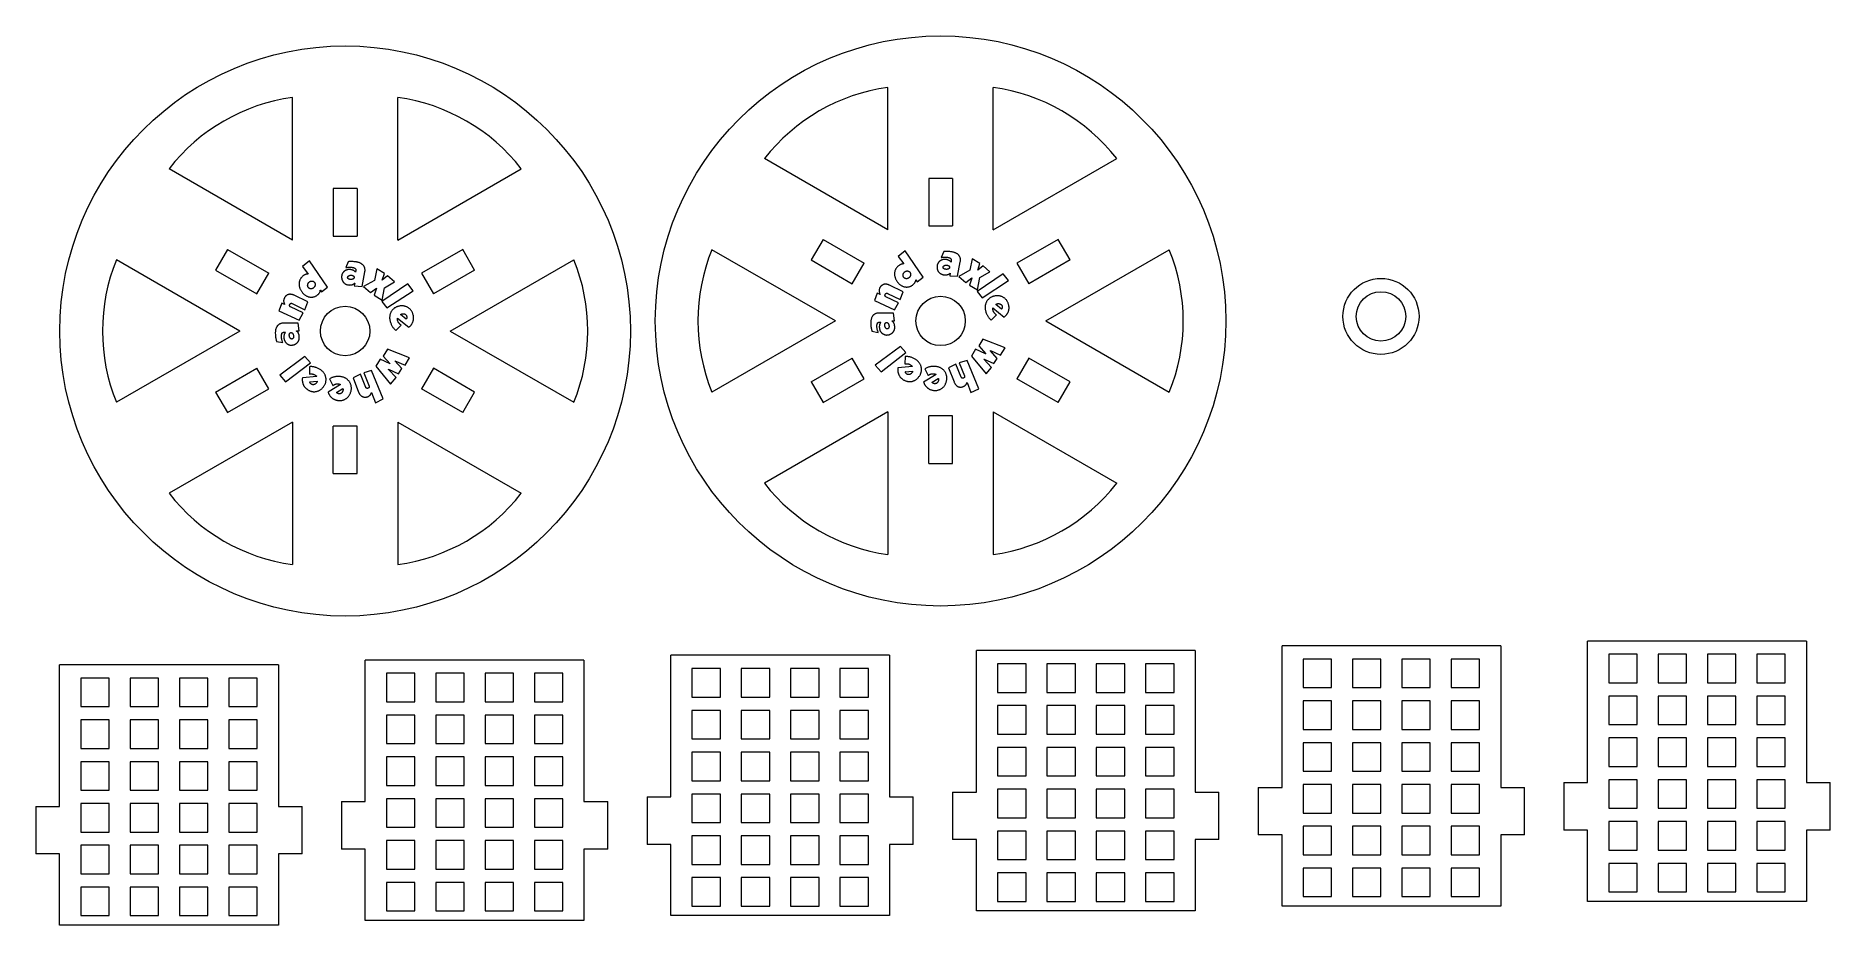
# Model space of a CAD drawing. Header units: inches. Extents: x 0.15 to 9.58, y -4.79 to -0.12.
import ezdxf

# ---------------------------------------------------------------- set-up
doc = ezdxf.new("R2010")
doc.units = ezdxf.units.IN
doc.header["$MEASUREMENT"] = 0
doc.layers.add('Layer 1', color=7, linetype='Continuous')

# ---------------------------------------------------------------- blocks, each defined once
blk = doc.blocks.new('block 3')
at = {"layer": 'Layer 1', "color": 7, "lineweight": 15, "true_color": 0xffffff}
blk.add_open_spline([(2.0663, -1.5816), (2.0668, -1.5813), (2.0673, -1.5809), (2.0677, -1.5805), (2.0682, -1.5802), (2.0686, -1.5799), (2.0691, -1.5796), (2.0694, -1.5794), (2.0696, -1.5793), (2.0699, -1.5791), (2.0703, -1.579), (2.0707, -1.5788), (2.071, -1.5787), (2.0715, -1.5785), (2.0719, -1.5784), (2.0724, -1.5782), (2.0729, -1.5781), (2.0735, -1.5779), (2.074, -1.5778)], degree=3, knots=[0, 0, 0, 0, 1, 1, 1, 2, 2, 2, 3, 3, 3, 4, 4, 4, 5, 5, 5, 6, 6, 6, 6], dxfattribs=at)
blk = doc.blocks.new('block 4')
at = {"layer": 'Layer 1', "color": 7, "lineweight": 15, "true_color": 0xffffff}
blk.add_open_spline([(2.074, -1.5778), (2.0753, -1.5775), (2.0766, -1.5773), (2.0778, -1.5771), (2.0791, -1.577), (2.0804, -1.5771), (2.0817, -1.5772), (2.083, -1.5773), (2.0843, -1.5776), (2.0855, -1.5779), (2.0868, -1.5783), (2.088, -1.5787), (2.0891, -1.5792), (2.0903, -1.5798), (2.0914, -1.5804), (2.0924, -1.5812), (2.0934, -1.5819), (2.0943, -1.5828), (2.0951, -1.5837), (2.0956, -1.5842), (2.096, -1.5847), (2.0963, -1.5852), (2.0967, -1.5858), (2.097, -1.5863), (2.0973, -1.5869), (2.0976, -1.5874), (2.0979, -1.588), (2.0981, -1.5886), (2.0983, -1.5893), (2.0985, -1.5899), (2.0987, -1.5906)], degree=3, knots=[0, 0, 0, 0, 1, 1, 1, 2, 2, 2, 3, 3, 3, 4, 4, 4, 5, 5, 5, 6, 6, 6, 7, 7, 7, 8, 8, 8, 9, 9, 9, 10, 10, 10, 10], dxfattribs=at)
blk = doc.blocks.new('block 5')
at = {"layer": 'Layer 1', "color": 7, "lineweight": 15, "true_color": 0xffffff}
blk.add_open_spline([(2.0987, -1.5906), (2.099, -1.5919), (2.0993, -1.5932), (2.0994, -1.5946), (2.0995, -1.5958), (2.0995, -1.5971), (2.0994, -1.5983), (2.0994, -1.5989), (2.0993, -1.5995), (2.0991, -1.6001), (2.099, -1.6008), (2.0987, -1.6014), (2.0985, -1.6019), (2.0982, -1.6026), (2.0979, -1.6032), (2.0976, -1.6038), (2.0972, -1.6044), (2.0968, -1.605), (2.0964, -1.6056)], degree=3, knots=[0, 0, 0, 0, 1, 1, 1, 2, 2, 2, 3, 3, 3, 4, 4, 4, 5, 5, 5, 6, 6, 6, 6], dxfattribs=at)
blk = doc.blocks.new('block 6')
at = {"layer": 'Layer 1', "color": 7, "lineweight": 15, "true_color": 0xffffff}
blk.add_lwpolyline([(2.0964, -1.6056), (2.0663, -1.5816)], dxfattribs=at)
blk = doc.blocks.new('block 7')
at = {"layer": 'Layer 1', "color": 7, "lineweight": 15, "true_color": 0xffffff}
blk.add_open_spline([(1.8228, -1.3858), (1.8228, -1.3866), (1.8228, -1.3873), (1.8226, -1.388), (1.8224, -1.3887), (1.8222, -1.3894), (1.8218, -1.3901), (1.8214, -1.3908), (1.821, -1.3914), (1.8204, -1.3919), (1.8199, -1.3926), (1.8192, -1.3932), (1.8185, -1.3937), (1.8177, -1.3942), (1.8169, -1.3947), (1.816, -1.3951), (1.8151, -1.3955), (1.8141, -1.3958), (1.8131, -1.3961), (1.812, -1.3963), (1.8109, -1.3966), (1.8098, -1.3967), (1.8085, -1.3968), (1.8072, -1.3968), (1.8059, -1.3969)], degree=3, knots=[0, 0, 0, 0, 1, 1, 1, 2, 2, 2, 3, 3, 3, 4, 4, 4, 5, 5, 5, 6, 6, 6, 7, 7, 7, 8, 8, 8, 8], dxfattribs=at)
blk = doc.blocks.new('block 8')
at = {"layer": 'Layer 1', "color": 7, "lineweight": 15, "true_color": 0xffffff}
blk.add_open_spline([(1.8059, -1.3969), (1.8047, -1.3968), (1.8034, -1.3968), (1.8021, -1.3967), (1.801, -1.3966), (1.7998, -1.3964), (1.7987, -1.3961), (1.7977, -1.3958), (1.7967, -1.3955), (1.7957, -1.3951), (1.7948, -1.3948), (1.794, -1.3943), (1.7932, -1.3938), (1.7925, -1.3933), (1.7918, -1.3927), (1.7912, -1.3921), (1.7906, -1.3916), (1.7901, -1.3909), (1.7897, -1.3902), (1.7894, -1.3896), (1.7891, -1.3889), (1.7889, -1.3881), (1.7887, -1.3874), (1.7886, -1.3866), (1.7886, -1.3859)], degree=3, knots=[0, 0, 0, 0, 1, 1, 1, 2, 2, 2, 3, 3, 3, 4, 4, 4, 5, 5, 5, 6, 6, 6, 7, 7, 7, 8, 8, 8, 8], dxfattribs=at)
blk = doc.blocks.new('block 9')
at = {"layer": 'Layer 1', "color": 7, "lineweight": 15, "true_color": 0xffffff}
blk.add_open_spline([(1.7886, -1.3859), (1.7886, -1.3851), (1.7887, -1.3843), (1.7889, -1.3836), (1.7891, -1.3829), (1.7895, -1.3822), (1.7899, -1.3815), (1.7903, -1.3808), (1.7909, -1.3802), (1.7915, -1.3797), (1.7921, -1.379), (1.7929, -1.3785), (1.7937, -1.378), (1.7945, -1.3775), (1.7954, -1.3771), (1.7963, -1.3767), (1.7973, -1.3763), (1.7983, -1.376), (1.7992, -1.3758), (1.8003, -1.3755), (1.8013, -1.3753), (1.8024, -1.3752), (1.8035, -1.3751), (1.8047, -1.375), (1.8058, -1.375)], degree=3, knots=[0, 0, 0, 0, 1, 1, 1, 2, 2, 2, 3, 3, 3, 4, 4, 4, 5, 5, 5, 6, 6, 6, 7, 7, 7, 8, 8, 8, 8], dxfattribs=at)
blk = doc.blocks.new('block 10')
at = {"layer": 'Layer 1', "color": 7, "lineweight": 15, "true_color": 0xffffff}
blk.add_open_spline([(1.8058, -1.375), (1.8072, -1.375), (1.8085, -1.3751), (1.8099, -1.3752), (1.8111, -1.3753), (1.8123, -1.3755), (1.8134, -1.3758), (1.8144, -1.3761), (1.8154, -1.3764), (1.8164, -1.3769), (1.8172, -1.3773), (1.818, -1.3778), (1.8187, -1.3784), (1.8193, -1.3789), (1.82, -1.3795), (1.8205, -1.3801), (1.821, -1.3807), (1.8214, -1.3813), (1.8218, -1.382), (1.8221, -1.3826), (1.8224, -1.3832), (1.8226, -1.3839), (1.8227, -1.3845), (1.8228, -1.3852), (1.8228, -1.3858)], degree=3, knots=[0, 0, 0, 0, 1, 1, 1, 2, 2, 2, 3, 3, 3, 4, 4, 4, 5, 5, 5, 6, 6, 6, 7, 7, 7, 8, 8, 8, 8], dxfattribs=at)
blk = doc.blocks.new('block 11')
at = {"layer": 'Layer 1', "color": 7, "lineweight": 15, "true_color": 0xffffff}
blk.add_open_spline([(1.5858, -1.4431), (1.5849, -1.4423), (1.5839, -1.4416), (1.5831, -1.4407), (1.5823, -1.4399), (1.5815, -1.4389), (1.5809, -1.4378), (1.5802, -1.4367), (1.5797, -1.4356), (1.5793, -1.4344), (1.5788, -1.4333), (1.5785, -1.4321), (1.5784, -1.4308), (1.5782, -1.4295), (1.5782, -1.4282), (1.5782, -1.4269), (1.5783, -1.4256), (1.5785, -1.4242), (1.5788, -1.4229), (1.5789, -1.4222), (1.5791, -1.4215), (1.5793, -1.4208), (1.5796, -1.4201), (1.5799, -1.4195), (1.5802, -1.4188), (1.5805, -1.4181), (1.5809, -1.4174), (1.5813, -1.4167), (1.5817, -1.416), (1.5821, -1.4154), (1.5826, -1.4147)], degree=3, knots=[0, 0, 0, 0, 1, 1, 1, 2, 2, 2, 3, 3, 3, 4, 4, 4, 5, 5, 5, 6, 6, 6, 7, 7, 7, 8, 8, 8, 9, 9, 9, 10, 10, 10, 10], dxfattribs=at)
blk = doc.blocks.new('block 12')
at = {"layer": 'Layer 1', "color": 7, "lineweight": 15, "true_color": 0xffffff}
blk.add_open_spline([(1.5826, -1.4147), (1.5831, -1.4141), (1.5836, -1.4135), (1.5841, -1.4129), (1.5846, -1.4123), (1.5851, -1.4117), (1.5856, -1.4112), (1.5861, -1.4107), (1.5867, -1.4102), (1.5872, -1.4097), (1.5878, -1.4093), (1.5884, -1.4089), (1.589, -1.4085), (1.5901, -1.4078), (1.5913, -1.4072), (1.5926, -1.4067), (1.5938, -1.4062), (1.595, -1.4059), (1.5963, -1.4056), (1.5975, -1.4054), (1.5988, -1.4052), (1.6, -1.4052), (1.6012, -1.4052), (1.6025, -1.4054), (1.6037, -1.4056), (1.6048, -1.4058), (1.606, -1.4062), (1.6071, -1.4066), (1.6082, -1.4071), (1.6092, -1.4077), (1.6102, -1.4083)], degree=3, knots=[0, 0, 0, 0, 1, 1, 1, 2, 2, 2, 3, 3, 3, 4, 4, 4, 5, 5, 5, 6, 6, 6, 7, 7, 7, 8, 8, 8, 9, 9, 9, 10, 10, 10, 10], dxfattribs=at)
blk = doc.blocks.new('block 13')
at = {"layer": 'Layer 1', "color": 7, "lineweight": 15, "true_color": 0xffffff}
blk.add_open_spline([(1.6102, -1.4083), (1.6111, -1.4091), (1.6121, -1.4098), (1.613, -1.4107), (1.6138, -1.4116), (1.6145, -1.4126), (1.6152, -1.4136), (1.6158, -1.4147), (1.6163, -1.4158), (1.6167, -1.4169), (1.6171, -1.4181), (1.6174, -1.4193), (1.6176, -1.4206), (1.6178, -1.4218), (1.6178, -1.4231), (1.6177, -1.4244), (1.6177, -1.4258), (1.6174, -1.4271), (1.6171, -1.4284), (1.617, -1.4291), (1.6168, -1.4297), (1.6166, -1.4304), (1.6163, -1.4311), (1.6161, -1.4317), (1.6157, -1.4324), (1.6154, -1.4331), (1.6151, -1.4337), (1.6147, -1.4344), (1.6143, -1.4351), (1.6139, -1.4357), (1.6134, -1.4364)], degree=3, knots=[0, 0, 0, 0, 1, 1, 1, 2, 2, 2, 3, 3, 3, 4, 4, 4, 5, 5, 5, 6, 6, 6, 7, 7, 7, 8, 8, 8, 9, 9, 9, 10, 10, 10, 10], dxfattribs=at)
blk = doc.blocks.new('block 14')
at = {"layer": 'Layer 1', "color": 7, "lineweight": 15, "true_color": 0xffffff}
blk.add_open_spline([(1.6134, -1.4364), (1.6129, -1.437), (1.6124, -1.4377), (1.6119, -1.4383), (1.6114, -1.4389), (1.6109, -1.4394), (1.6103, -1.44), (1.6098, -1.4405), (1.6092, -1.441), (1.6087, -1.4415), (1.6081, -1.4419), (1.6075, -1.4423), (1.6069, -1.4427), (1.6058, -1.4435), (1.6046, -1.4441), (1.6034, -1.4447), (1.6022, -1.4452), (1.601, -1.4455), (1.5997, -1.4458), (1.5985, -1.446), (1.5972, -1.4461), (1.596, -1.4461), (1.5948, -1.4462), (1.5936, -1.4461), (1.5924, -1.4458), (1.5912, -1.4456), (1.59, -1.4453), (1.589, -1.4448), (1.5878, -1.4443), (1.5868, -1.4437), (1.5858, -1.4431)], degree=3, knots=[0, 0, 0, 0, 1, 1, 1, 2, 2, 2, 3, 3, 3, 4, 4, 4, 5, 5, 5, 6, 6, 6, 7, 7, 7, 8, 8, 8, 9, 9, 9, 10, 10, 10, 10], dxfattribs=at)
blk = doc.blocks.new('block 15')
at = {"layer": 'Layer 1', "color": 7, "lineweight": 15, "true_color": 0xffffff}
blk.add_open_spline([(1.4898, -1.6766), (1.4905, -1.6765), (1.4913, -1.6764), (1.492, -1.6764), (1.4927, -1.6765), (1.4934, -1.6766), (1.4941, -1.6769), (1.4949, -1.6771), (1.4956, -1.6775), (1.4962, -1.6779), (1.497, -1.6783), (1.4977, -1.6789), (1.4983, -1.6795), (1.499, -1.6801), (1.4996, -1.6808), (1.5001, -1.6816), (1.5007, -1.6824), (1.5012, -1.6833), (1.5017, -1.6843), (1.5021, -1.6853), (1.5025, -1.6864), (1.5029, -1.6874), (1.5032, -1.6887), (1.5035, -1.6899), (1.5038, -1.6912)], degree=3, knots=[0, 0, 0, 0, 1, 1, 1, 2, 2, 2, 3, 3, 3, 4, 4, 4, 5, 5, 5, 6, 6, 6, 7, 7, 7, 8, 8, 8, 8], dxfattribs=at)
blk = doc.blocks.new('block 16')
at = {"layer": 'Layer 1', "color": 7, "lineweight": 15, "true_color": 0xffffff}
blk.add_open_spline([(1.5038, -1.6912), (1.504, -1.6924), (1.5042, -1.6937), (1.5043, -1.695), (1.5044, -1.6961), (1.5044, -1.6973), (1.5043, -1.6984), (1.5043, -1.6995), (1.5041, -1.7005), (1.5039, -1.7015), (1.5037, -1.7025), (1.5034, -1.7034), (1.5031, -1.7042), (1.5027, -1.705), (1.5023, -1.7058), (1.5018, -1.7065), (1.5014, -1.7072), (1.5008, -1.7078), (1.5002, -1.7083), (1.4997, -1.7088), (1.4991, -1.7092), (1.4984, -1.7095), (1.4977, -1.7099), (1.4969, -1.7101), (1.4962, -1.7103)], degree=3, knots=[0, 0, 0, 0, 1, 1, 1, 2, 2, 2, 3, 3, 3, 4, 4, 4, 5, 5, 5, 6, 6, 6, 7, 7, 7, 8, 8, 8, 8], dxfattribs=at)
blk = doc.blocks.new('block 17')
at = {"layer": 'Layer 1', "color": 7, "lineweight": 15, "true_color": 0xffffff}
blk.add_open_spline([(1.4962, -1.7103), (1.4954, -1.7104), (1.4946, -1.7104), (1.4939, -1.7103), (1.4931, -1.7103), (1.4924, -1.7101), (1.4917, -1.7098), (1.4909, -1.7094), (1.4902, -1.709), (1.4896, -1.7085), (1.4888, -1.708), (1.4882, -1.7073), (1.4875, -1.7067), (1.4869, -1.7059), (1.4863, -1.7052), (1.4857, -1.7043), (1.4852, -1.7035), (1.4847, -1.7026), (1.4843, -1.7016), (1.4839, -1.7007), (1.4835, -1.6997), (1.4832, -1.6987), (1.4828, -1.6976), (1.4826, -1.6965), (1.4824, -1.6954)], degree=3, knots=[0, 0, 0, 0, 1, 1, 1, 2, 2, 2, 3, 3, 3, 4, 4, 4, 5, 5, 5, 6, 6, 6, 7, 7, 7, 8, 8, 8, 8], dxfattribs=at)
blk = doc.blocks.new('block 18')
at = {"layer": 'Layer 1', "color": 7, "lineweight": 15, "true_color": 0xffffff}
blk.add_open_spline([(1.4824, -1.6954), (1.4821, -1.694), (1.4819, -1.6927), (1.4818, -1.6913), (1.4817, -1.6901), (1.4817, -1.6889), (1.4817, -1.6877), (1.4818, -1.6867), (1.482, -1.6857), (1.4822, -1.6847), (1.4825, -1.6838), (1.4828, -1.6829), (1.4833, -1.6821), (1.4837, -1.6813), (1.4842, -1.6806), (1.4847, -1.68), (1.4851, -1.6794), (1.4856, -1.6789), (1.4862, -1.6784), (1.4867, -1.6779), (1.4873, -1.6775), (1.4879, -1.6772), (1.4885, -1.677), (1.4891, -1.6768), (1.4898, -1.6766)], degree=3, knots=[0, 0, 0, 0, 1, 1, 1, 2, 2, 2, 3, 3, 3, 4, 4, 4, 5, 5, 5, 6, 6, 6, 7, 7, 7, 8, 8, 8, 8], dxfattribs=at)
blk = doc.blocks.new('block 19')
at = {"layer": 'Layer 1', "color": 7, "lineweight": 15, "true_color": 0xffffff}
blk.add_open_spline([(1.6279, -1.9324), (1.6278, -1.933), (1.6277, -1.9336), (1.6276, -1.9342), (1.6276, -1.9347), (1.6275, -1.9353), (1.6273, -1.9358), (1.6272, -1.9361), (1.6272, -1.9364), (1.627, -1.9367), (1.6269, -1.9371), (1.6267, -1.9374), (1.6265, -1.9378), (1.6263, -1.9382), (1.6261, -1.9386), (1.6259, -1.939), (1.6256, -1.9395), (1.6253, -1.94), (1.625, -1.9405)], degree=3, knots=[0, 0, 0, 0, 1, 1, 1, 2, 2, 2, 3, 3, 3, 4, 4, 4, 5, 5, 5, 6, 6, 6, 6], dxfattribs=at)
blk = doc.blocks.new('block 20')
at = {"layer": 'Layer 1', "color": 7, "lineweight": 15, "true_color": 0xffffff}
blk.add_open_spline([(1.625, -1.9405), (1.6242, -1.9415), (1.6235, -1.9426), (1.6227, -1.9435), (1.6218, -1.9445), (1.6209, -1.9454), (1.6198, -1.9462), (1.6188, -1.947), (1.6178, -1.9477), (1.6166, -1.9483), (1.6155, -1.9489), (1.6143, -1.9494), (1.6131, -1.9498), (1.6119, -1.9501), (1.6107, -1.9504), (1.6094, -1.9506), (1.6082, -1.9507), (1.6069, -1.9507), (1.6057, -1.9506), (1.6051, -1.9506), (1.6044, -1.9505), (1.6038, -1.9504), (1.6032, -1.9502), (1.6026, -1.95), (1.602, -1.9498), (1.6014, -1.9496), (1.6008, -1.9494), (1.6002, -1.9491), (1.5996, -1.9488), (1.5991, -1.9485), (1.5985, -1.9481)], degree=3, knots=[0, 0, 0, 0, 1, 1, 1, 2, 2, 2, 3, 3, 3, 4, 4, 4, 5, 5, 5, 6, 6, 6, 7, 7, 7, 8, 8, 8, 9, 9, 9, 10, 10, 10, 10], dxfattribs=at)
blk = doc.blocks.new('block 21')
at = {"layer": 'Layer 1', "color": 7, "lineweight": 15, "true_color": 0xffffff}
blk.add_open_spline([(1.5985, -1.9481), (1.5974, -1.9474), (1.5962, -1.9466), (1.5952, -1.9457), (1.5943, -1.9449), (1.5934, -1.944), (1.5926, -1.943), (1.5923, -1.9425), (1.592, -1.942), (1.5917, -1.9415), (1.5914, -1.9409), (1.5911, -1.9404), (1.5909, -1.9397), (1.5906, -1.9391), (1.5904, -1.9385), (1.5903, -1.9379), (1.5901, -1.9372), (1.59, -1.9364), (1.5899, -1.9357)], degree=3, knots=[0, 0, 0, 0, 1, 1, 1, 2, 2, 2, 3, 3, 3, 4, 4, 4, 5, 5, 5, 6, 6, 6, 6], dxfattribs=at)
blk = doc.blocks.new('block 22')
at = {"layer": 'Layer 1', "color": 7, "lineweight": 15, "true_color": 0xffffff}
blk.add_lwpolyline([(1.5899, -1.9357), (1.6279, -1.9324)], dxfattribs=at)
blk = doc.blocks.new('block 23')
at = {"layer": 'Layer 1', "color": 7, "lineweight": 15, "true_color": 0xffffff}
blk.add_open_spline([(1.7632, -1.971), (1.7634, -1.9716), (1.7637, -1.9721), (1.7638, -1.9727), (1.764, -1.9732), (1.7641, -1.9738), (1.7642, -1.9743), (1.7643, -1.9746), (1.7644, -1.9749), (1.7644, -1.9752), (1.7644, -1.9756), (1.7645, -1.976), (1.7645, -1.9764), (1.7645, -1.9769), (1.7644, -1.9774), (1.7644, -1.9778), (1.7644, -1.9784), (1.7643, -1.979), (1.7643, -1.9796)], degree=3, knots=[0, 0, 0, 0, 1, 1, 1, 2, 2, 2, 3, 3, 3, 4, 4, 4, 5, 5, 5, 6, 6, 6, 6], dxfattribs=at)
blk = doc.blocks.new('block 24')
at = {"layer": 'Layer 1', "color": 7, "lineweight": 15, "true_color": 0xffffff}
blk.add_open_spline([(1.7643, -1.9796), (1.7641, -1.9808), (1.7639, -1.9821), (1.7636, -1.9834), (1.7633, -1.9846), (1.7628, -1.9858), (1.7623, -1.987), (1.7617, -1.9882), (1.7611, -1.9893), (1.7603, -1.9904), (1.7596, -1.9914), (1.7588, -1.9924), (1.7578, -1.9933), (1.7569, -1.9942), (1.756, -1.995), (1.7549, -1.9957), (1.7539, -1.9964), (1.7528, -1.997), (1.7516, -1.9975), (1.751, -1.9977), (1.7504, -1.9979), (1.7498, -1.9981), (1.7492, -1.9983), (1.7485, -1.9984), (1.7479, -1.9985), (1.7473, -1.9986), (1.7466, -1.9986), (1.746, -1.9986), (1.7453, -1.9986), (1.7446, -1.9986), (1.7439, -1.9985)], degree=3, knots=[0, 0, 0, 0, 1, 1, 1, 2, 2, 2, 3, 3, 3, 4, 4, 4, 5, 5, 5, 6, 6, 6, 7, 7, 7, 8, 8, 8, 9, 9, 9, 10, 10, 10, 10], dxfattribs=at)
blk = doc.blocks.new('block 25')
at = {"layer": 'Layer 1', "color": 7, "lineweight": 15, "true_color": 0xffffff}
blk.add_open_spline([(1.7439, -1.9985), (1.7426, -1.9984), (1.7412, -1.9982), (1.7399, -1.9979), (1.7387, -1.9976), (1.7375, -1.9972), (1.7364, -1.9966), (1.7358, -1.9963), (1.7353, -1.996), (1.7348, -1.9957), (1.7343, -1.9953), (1.7338, -1.9949), (1.7333, -1.9945), (1.7328, -1.9941), (1.7323, -1.9936), (1.7319, -1.993), (1.7314, -1.9925), (1.731, -1.9919), (1.7306, -1.9913)], degree=3, knots=[0, 0, 0, 0, 1, 1, 1, 2, 2, 2, 3, 3, 3, 4, 4, 4, 5, 5, 5, 6, 6, 6, 6], dxfattribs=at)
blk = doc.blocks.new('block 26')
at = {"layer": 'Layer 1', "color": 7, "lineweight": 15, "true_color": 0xffffff}
blk.add_lwpolyline([(1.7306, -1.9913), (1.7632, -1.971)], dxfattribs=at)
blk = doc.blocks.new('block 27')
at = {"layer": 'Layer 1', "color": 7, "lineweight": 15, "true_color": 0xffffff}
blk.add_open_spline([(1.588, -1.8947), (1.5903, -1.8944), (1.5927, -1.8941), (1.595, -1.894), (1.5974, -1.8939), (1.5998, -1.8939), (1.6022, -1.8942), (1.6034, -1.8943), (1.6047, -1.8945), (1.6059, -1.8947), (1.6071, -1.895), (1.6084, -1.8954), (1.6096, -1.8959), (1.6109, -1.8963), (1.6122, -1.8969), (1.6134, -1.8975), (1.6148, -1.8982), (1.6161, -1.899), (1.6174, -1.8997)], degree=3, knots=[0, 0, 0, 0, 1, 1, 1, 2, 2, 2, 3, 3, 3, 4, 4, 4, 5, 5, 5, 6, 6, 6, 6], dxfattribs=at)
blk = doc.blocks.new('block 28')
at = {"layer": 'Layer 1', "color": 7, "lineweight": 15, "true_color": 0xffffff}
blk.add_open_spline([(1.6174, -1.8997), (1.6183, -1.9003), (1.6192, -1.9009), (1.62, -1.9016), (1.621, -1.9022), (1.6219, -1.9029), (1.6228, -1.9037), (1.6237, -1.9044), (1.6246, -1.9051), (1.6253, -1.906), (1.6259, -1.9067), (1.6265, -1.9074), (1.627, -1.9082)], degree=3, knots=[0, 0, 0, 0, 1, 1, 1, 2, 2, 2, 3, 3, 3, 4, 4, 4, 4], dxfattribs=at)
blk = doc.blocks.new('block 29')
at = {"layer": 'Layer 1', "color": 7, "lineweight": 15, "true_color": 0xffffff}
blk.add_lwpolyline([(1.627, -1.9082), (1.5509, -1.9146)], dxfattribs=at)
blk = doc.blocks.new('block 30')
at = {"layer": 'Layer 1', "color": 7, "lineweight": 15, "true_color": 0xffffff}
blk.add_open_spline([(1.5509, -1.9146), (1.5507, -1.9161), (1.5505, -1.9176), (1.5503, -1.9192), (1.5502, -1.9207), (1.5501, -1.9222), (1.55, -1.9237), (1.55, -1.9252), (1.55, -1.9268), (1.5501, -1.9283), (1.5502, -1.9297), (1.5503, -1.9312), (1.5504, -1.9327), (1.5506, -1.9342), (1.5508, -1.9356), (1.5511, -1.9371), (1.5514, -1.9386), (1.5517, -1.94), (1.5521, -1.9414), (1.5525, -1.9429), (1.5529, -1.9443), (1.5534, -1.9457), (1.5539, -1.9471), (1.5544, -1.9485), (1.555, -1.9499), (1.5556, -1.9513), (1.5563, -1.9527), (1.557, -1.9541), (1.5577, -1.9554), (1.5584, -1.9567), (1.5592, -1.958), (1.5601, -1.9593), (1.5609, -1.9605), (1.5618, -1.9617), (1.5627, -1.9629), (1.5637, -1.9641), (1.5647, -1.9653), (1.5657, -1.9664), (1.5668, -1.9675), (1.5679, -1.9686), (1.569, -1.9697), (1.5702, -1.9708), (1.5714, -1.9718), (1.5727, -1.9728), (1.574, -1.9738), (1.5753, -1.9748), (1.5766, -1.9758), (1.578, -1.9767), (1.5794, -1.9776)], degree=3, knots=[0, 0, 0, 0, 1, 1, 1, 2, 2, 2, 3, 3, 3, 4, 4, 4, 5, 5, 5, 6, 6, 6, 7, 7, 7, 8, 8, 8, 9, 9, 9, 10, 10, 10, 11, 11, 11, 12, 12, 12, 13, 13, 13, 14, 14, 14, 15, 15, 15, 16, 16, 16, 16], dxfattribs=at)
blk = doc.blocks.new('block 31')
at = {"layer": 'Layer 1', "color": 7, "lineweight": 15, "true_color": 0xffffff}
blk.add_open_spline([(1.5794, -1.9776), (1.5812, -1.9787), (1.583, -1.9797), (1.5848, -1.9807), (1.5866, -1.9816), (1.5885, -1.9825), (1.5904, -1.9832), (1.5922, -1.984), (1.5941, -1.9846), (1.596, -1.9852), (1.598, -1.9857), (1.5999, -1.9862), (1.6019, -1.9866), (1.6038, -1.9869), (1.6058, -1.9872), (1.6077, -1.9874), (1.6097, -1.9875), (1.6116, -1.9876), (1.6136, -1.9876), (1.6155, -1.9875), (1.6174, -1.9874), (1.6194, -1.9872), (1.6213, -1.9869), (1.6233, -1.9866), (1.6252, -1.9862), (1.6271, -1.9857), (1.629, -1.9852), (1.6308, -1.9845), (1.6327, -1.9839), (1.6346, -1.9831), (1.6364, -1.9823), (1.6383, -1.9815), (1.6401, -1.9805), (1.6419, -1.9794), (1.6437, -1.9784), (1.6455, -1.9772), (1.6472, -1.976), (1.649, -1.9747), (1.6507, -1.9733), (1.6524, -1.9718), (1.6541, -1.9703), (1.6557, -1.9687), (1.6572, -1.967), (1.6588, -1.9653), (1.6603, -1.9635), (1.6617, -1.9616), (1.6632, -1.9596), (1.6646, -1.9575), (1.6659, -1.9554)], degree=3, knots=[0, 0, 0, 0, 1, 1, 1, 2, 2, 2, 3, 3, 3, 4, 4, 4, 5, 5, 5, 6, 6, 6, 7, 7, 7, 8, 8, 8, 9, 9, 9, 10, 10, 10, 11, 11, 11, 12, 12, 12, 13, 13, 13, 14, 14, 14, 15, 15, 15, 16, 16, 16, 16], dxfattribs=at)
blk = doc.blocks.new('block 32')
at = {"layer": 'Layer 1', "color": 7, "lineweight": 15, "true_color": 0xffffff}
blk.add_open_spline([(1.6659, -1.9554), (1.667, -1.9537), (1.668, -1.952), (1.6689, -1.9501), (1.6698, -1.9484), (1.6706, -1.9466), (1.6713, -1.9447), (1.672, -1.9429), (1.6726, -1.941), (1.6731, -1.9391), (1.6736, -1.9372), (1.674, -1.9353), (1.6743, -1.9333), (1.6746, -1.9314), (1.6748, -1.9295), (1.6749, -1.9275), (1.6751, -1.9256), (1.6751, -1.9236), (1.675, -1.9217), (1.675, -1.9198), (1.6748, -1.9179), (1.6745, -1.916), (1.6742, -1.914), (1.6739, -1.9121), (1.6734, -1.9103), (1.673, -1.9084), (1.6724, -1.9065), (1.6718, -1.9046), (1.6712, -1.9028), (1.6704, -1.901), (1.6696, -1.8992), (1.6688, -1.8974), (1.6678, -1.8956), (1.6668, -1.8938), (1.6658, -1.8921), (1.6647, -1.8903), (1.6635, -1.8887), (1.6623, -1.887), (1.661, -1.8853), (1.6596, -1.8838), (1.6582, -1.8822), (1.6567, -1.8806), (1.6552, -1.8792), (1.6536, -1.8777), (1.6519, -1.8763), (1.6501, -1.875), (1.6483, -1.8736), (1.6465, -1.8724), (1.6446, -1.8711)], degree=3, knots=[0, 0, 0, 0, 1, 1, 1, 2, 2, 2, 3, 3, 3, 4, 4, 4, 5, 5, 5, 6, 6, 6, 7, 7, 7, 8, 8, 8, 9, 9, 9, 10, 10, 10, 11, 11, 11, 12, 12, 12, 13, 13, 13, 14, 14, 14, 15, 15, 15, 16, 16, 16, 16], dxfattribs=at)
blk = doc.blocks.new('block 33')
at = {"layer": 'Layer 1', "color": 7, "lineweight": 15, "true_color": 0xffffff}
blk.add_open_spline([(1.6446, -1.8711), (1.6422, -1.8697), (1.6399, -1.8683), (1.6375, -1.8669), (1.6352, -1.8657), (1.6329, -1.8645), (1.6305, -1.8634), (1.6283, -1.8624), (1.626, -1.8615), (1.6237, -1.8606), (1.6215, -1.8598), (1.6193, -1.8591), (1.6171, -1.8585), (1.6149, -1.8579), (1.6126, -1.8574), (1.6104, -1.857), (1.6081, -1.8566), (1.6057, -1.8562), (1.6034, -1.856), (1.601, -1.8558), (1.5986, -1.8557), (1.5961, -1.8557), (1.5936, -1.8557), (1.5911, -1.8557), (1.5886, -1.8558)], degree=3, knots=[0, 0, 0, 0, 1, 1, 1, 2, 2, 2, 3, 3, 3, 4, 4, 4, 5, 5, 5, 6, 6, 6, 7, 7, 7, 8, 8, 8, 8], dxfattribs=at)
blk = doc.blocks.new('block 34')
at = {"layer": 'Layer 1', "color": 7, "lineweight": 15, "true_color": 0xffffff}
blk.add_lwpolyline([(1.5886, -1.8558), (1.588, -1.8947)], dxfattribs=at)
blk = doc.blocks.new('block 35')
at = {"layer": 'Layer 1', "color": 7, "lineweight": 15, "true_color": 0xffffff}
blk.add_lwpolyline([(1.4275, -1.5614), (1.5329, -1.6103)], dxfattribs=at)
blk = doc.blocks.new('block 36')
at = {"layer": 'Layer 1', "color": 7, "lineweight": 15, "true_color": 0xffffff}
blk.add_lwpolyline([(1.5329, -1.6103), (1.5545, -1.5724)], dxfattribs=at)
blk = doc.blocks.new('block 37')
at = {"layer": 'Layer 1', "color": 7, "lineweight": 15, "true_color": 0xffffff}
blk.add_lwpolyline([(1.5545, -1.5724), (1.4877, -1.5412)], dxfattribs=at)
blk = doc.blocks.new('block 38')
at = {"layer": 'Layer 1', "color": 7, "lineweight": 15, "true_color": 0xffffff}
blk.add_lwpolyline([(1.4962, -1.5231), (1.5629, -1.5559)], dxfattribs=at)
blk = doc.blocks.new('block 39')
at = {"layer": 'Layer 1', "color": 7, "lineweight": 15, "true_color": 0xffffff}
blk.add_lwpolyline([(1.5629, -1.5559), (1.5787, -1.5145)], dxfattribs=at)
blk = doc.blocks.new('block 40')
at = {"layer": 'Layer 1', "color": 7, "lineweight": 15, "true_color": 0xffffff}
blk.add_lwpolyline([(1.5787, -1.5145), (1.5075, -1.4803)], dxfattribs=at)
blk = doc.blocks.new('block 41')
at = {"layer": 'Layer 1', "color": 7, "lineweight": 15, "true_color": 0xffffff}
blk.add_open_spline([(1.5075, -1.4803), (1.5062, -1.4797), (1.505, -1.4791), (1.5037, -1.4786), (1.5024, -1.4781), (1.5011, -1.4776), (1.4998, -1.4772), (1.4986, -1.4768), (1.4973, -1.4765), (1.496, -1.4762), (1.4947, -1.4759), (1.4934, -1.4757), (1.4922, -1.4755), (1.4909, -1.4753), (1.4897, -1.4752), (1.4884, -1.4751), (1.4872, -1.475), (1.4859, -1.475), (1.4847, -1.4751), (1.4835, -1.4751), (1.4823, -1.4752), (1.4811, -1.4754), (1.4799, -1.4756), (1.4787, -1.4758), (1.4776, -1.4761), (1.4764, -1.4763), (1.4753, -1.4767), (1.4742, -1.4771), (1.4731, -1.4775), (1.472, -1.4779), (1.471, -1.4784), (1.47, -1.4789), (1.4689, -1.4795), (1.468, -1.4802), (1.467, -1.4808), (1.466, -1.4815), (1.4651, -1.4823), (1.4641, -1.4831), (1.4633, -1.4839), (1.4624, -1.4848), (1.4615, -1.4857), (1.4607, -1.4866), (1.46, -1.4876), (1.4592, -1.4887), (1.4584, -1.4898), (1.4578, -1.4909), (1.4571, -1.4921), (1.4564, -1.4933), (1.4558, -1.4946)], degree=3, knots=[0, 0, 0, 0, 1, 1, 1, 2, 2, 2, 3, 3, 3, 4, 4, 4, 5, 5, 5, 6, 6, 6, 7, 7, 7, 8, 8, 8, 9, 9, 9, 10, 10, 10, 11, 11, 11, 12, 12, 12, 13, 13, 13, 14, 14, 14, 15, 15, 15, 16, 16, 16, 16], dxfattribs=at)
blk = doc.blocks.new('block 42')
at = {"layer": 'Layer 1', "color": 7, "lineweight": 15, "true_color": 0xffffff}
blk.add_open_spline([(1.4558, -1.4946), (1.4552, -1.4958), (1.4546, -1.4971), (1.4542, -1.4983), (1.4537, -1.4996), (1.4534, -1.5009), (1.453, -1.5022), (1.4527, -1.5034), (1.4525, -1.5047), (1.4523, -1.506), (1.4521, -1.5073), (1.452, -1.5086), (1.452, -1.5099), (1.452, -1.5112), (1.4521, -1.5126), (1.4523, -1.5139), (1.4526, -1.5154), (1.4529, -1.5168), (1.4533, -1.5182), (1.4538, -1.5198), (1.4543, -1.5213), (1.4549, -1.5228), (1.4556, -1.5245), (1.4565, -1.5261), (1.4573, -1.5277)], degree=3, knots=[0, 0, 0, 0, 1, 1, 1, 2, 2, 2, 3, 3, 3, 4, 4, 4, 5, 5, 5, 6, 6, 6, 7, 7, 7, 8, 8, 8, 8], dxfattribs=at)
blk = doc.blocks.new('block 43')
at = {"layer": 'Layer 1', "color": 7, "lineweight": 15, "true_color": 0xffffff}
blk.add_lwpolyline([(1.4569, -1.5284), (1.4428, -1.5216)], dxfattribs=at)
blk = doc.blocks.new('block 44')
at = {"layer": 'Layer 1', "color": 7, "lineweight": 15, "true_color": 0xffffff}
blk.add_lwpolyline([(1.4428, -1.5216), (1.4275, -1.5614)], dxfattribs=at)
blk = doc.blocks.new('block 45')
at = {"layer": 'Layer 1', "color": 7, "lineweight": 15, "true_color": 0xffffff}
blk.add_lwpolyline([(1.5519, -1.3294), (1.5813, -1.3686)], dxfattribs=at)
blk = doc.blocks.new('block 46')
at = {"layer": 'Layer 1', "color": 7, "lineweight": 15, "true_color": 0xffffff}
blk.add_open_spline([(1.5813, -1.3686), (1.5803, -1.3685), (1.5792, -1.3684), (1.5782, -1.3684), (1.5772, -1.3684), (1.5761, -1.3685), (1.5751, -1.3686), (1.574, -1.3687), (1.573, -1.3689), (1.572, -1.3691), (1.5709, -1.3694), (1.5699, -1.3697), (1.5689, -1.3701), (1.5678, -1.3704), (1.5668, -1.3708), (1.5658, -1.3713), (1.5648, -1.3717), (1.5638, -1.3722), (1.5628, -1.3727), (1.5618, -1.3732), (1.5608, -1.3737), (1.5599, -1.3743), (1.5589, -1.3749), (1.558, -1.3755), (1.5571, -1.3761)], degree=3, knots=[0, 0, 0, 0, 1, 1, 1, 2, 2, 2, 3, 3, 3, 4, 4, 4, 5, 5, 5, 6, 6, 6, 7, 7, 7, 8, 8, 8, 8], dxfattribs=at)
blk = doc.blocks.new('block 47')
at = {"layer": 'Layer 1', "color": 7, "lineweight": 15, "true_color": 0xffffff}
blk.add_open_spline([(1.5571, -1.3761), (1.5553, -1.3774), (1.5535, -1.3788), (1.5518, -1.3802), (1.5502, -1.3815), (1.5487, -1.383), (1.5473, -1.3845), (1.5459, -1.386), (1.5446, -1.3875), (1.5433, -1.3891), (1.5422, -1.3907), (1.5411, -1.3924), (1.5401, -1.3941), (1.5391, -1.3957), (1.5382, -1.3975), (1.5375, -1.3992), (1.5367, -1.401), (1.5361, -1.4027), (1.5355, -1.4045), (1.5349, -1.4063), (1.5345, -1.4081), (1.5341, -1.41), (1.5337, -1.4118), (1.5335, -1.4137), (1.5333, -1.4155), (1.5332, -1.4174), (1.5331, -1.4193), (1.5331, -1.4212), (1.5332, -1.4231), (1.5333, -1.425), (1.5335, -1.4269), (1.5338, -1.4288), (1.5341, -1.4308), (1.5345, -1.4327), (1.5349, -1.4346), (1.5354, -1.4366), (1.5359, -1.4385), (1.5365, -1.4405), (1.5372, -1.4424), (1.538, -1.4443), (1.5387, -1.4462), (1.5396, -1.4481), (1.5405, -1.45), (1.5414, -1.4519), (1.5424, -1.4537), (1.5435, -1.4555), (1.5446, -1.4574), (1.5458, -1.4592), (1.547, -1.461)], degree=3, knots=[0, 0, 0, 0, 1, 1, 1, 2, 2, 2, 3, 3, 3, 4, 4, 4, 5, 5, 5, 6, 6, 6, 7, 7, 7, 8, 8, 8, 9, 9, 9, 10, 10, 10, 11, 11, 11, 12, 12, 12, 13, 13, 13, 14, 14, 14, 15, 15, 15, 16, 16, 16, 16], dxfattribs=at)
blk = doc.blocks.new('block 48')
at = {"layer": 'Layer 1', "color": 7, "lineweight": 15, "true_color": 0xffffff}
blk.add_open_spline([(1.6268, -1.4809), (1.628, -1.48), (1.6292, -1.4792), (1.6303, -1.4783), (1.6314, -1.4773), (1.6325, -1.4764), (1.6335, -1.4753), (1.6345, -1.4743), (1.6355, -1.4732), (1.6365, -1.4721), (1.6374, -1.471), (1.6384, -1.4698), (1.6392, -1.4686), (1.6401, -1.4674), (1.6409, -1.4662), (1.6416, -1.4649), (1.6422, -1.4637), (1.6428, -1.4624), (1.6433, -1.4611), (1.6437, -1.4598), (1.6441, -1.4585), (1.6443, -1.4572), (1.6446, -1.4558), (1.6447, -1.4545), (1.6448, -1.4531)], degree=3, knots=[0, 0, 0, 0, 1, 1, 1, 2, 2, 2, 3, 3, 3, 4, 4, 4, 5, 5, 5, 6, 6, 6, 7, 7, 7, 8, 8, 8, 8], dxfattribs=at)
blk = doc.blocks.new('block 49')
at = {"layer": 'Layer 1', "color": 7, "lineweight": 15, "true_color": 0xffffff}
blk.add_lwpolyline([(1.6448, -1.4531), (1.6452, -1.4528)], dxfattribs=at)
blk = doc.blocks.new('block 50')
at = {"layer": 'Layer 1', "color": 7, "lineweight": 15, "true_color": 0xffffff}
blk.add_lwpolyline([(1.6452, -1.4528), (1.6519, -1.4624)], dxfattribs=at)
blk = doc.blocks.new('block 51')
at = {"layer": 'Layer 1', "color": 7, "lineweight": 15, "true_color": 0xffffff}
blk.add_lwpolyline([(1.6519, -1.4624), (1.6834, -1.4373)], dxfattribs=at)
blk = doc.blocks.new('block 52')
at = {"layer": 'Layer 1', "color": 7, "lineweight": 15, "true_color": 0xffffff}
blk.add_lwpolyline([(1.6834, -1.4373), (1.5886, -1.2994)], dxfattribs=at)
blk = doc.blocks.new('block 53')
at = {"layer": 'Layer 1', "color": 7, "lineweight": 15, "true_color": 0xffffff}
blk.add_lwpolyline([(1.5886, -1.2994), (1.5519, -1.3294)], dxfattribs=at)
blk = doc.blocks.new('block 54')
at = {"layer": 'Layer 1', "color": 7, "lineweight": 15, "true_color": 0xffffff}
blk.add_lwpolyline([(1.9415, -1.3414), (1.9289, -1.4017)], dxfattribs=at)
blk = doc.blocks.new('block 55')
at = {"layer": 'Layer 1', "color": 7, "lineweight": 15, "true_color": 0xffffff}
blk.add_lwpolyline([(1.9289, -1.4017), (1.8717, -1.434)], dxfattribs=at)
blk = doc.blocks.new('block 56')
at = {"layer": 'Layer 1', "color": 7, "lineweight": 15, "true_color": 0xffffff}
blk.add_lwpolyline([(1.8717, -1.434), (1.9086, -1.4653)], dxfattribs=at)
blk = doc.blocks.new('block 57')
at = {"layer": 'Layer 1', "color": 7, "lineweight": 15, "true_color": 0xffffff}
blk.add_lwpolyline([(1.9086, -1.4653), (1.9399, -1.4424)], dxfattribs=at)
blk = doc.blocks.new('block 58')
at = {"layer": 'Layer 1', "color": 7, "lineweight": 15, "true_color": 0xffffff}
blk.add_lwpolyline([(1.9399, -1.4424), (1.9403, -1.4426)], dxfattribs=at)
blk = doc.blocks.new('block 59')
at = {"layer": 'Layer 1', "color": 7, "lineweight": 15, "true_color": 0xffffff}
blk.add_lwpolyline([(1.9403, -1.4426), (1.9279, -1.4793)], dxfattribs=at)
blk = doc.blocks.new('block 60')
at = {"layer": 'Layer 1', "color": 7, "lineweight": 15, "true_color": 0xffffff}
blk.add_lwpolyline([(1.9279, -1.4793), (1.9695, -1.5054)], dxfattribs=at)
blk = doc.blocks.new('block 61')
at = {"layer": 'Layer 1', "color": 7, "lineweight": 15, "true_color": 0xffffff}
blk.add_lwpolyline([(1.9695, -1.5054), (1.9818, -1.4403)], dxfattribs=at)
blk = doc.blocks.new('block 62')
at = {"layer": 'Layer 1', "color": 7, "lineweight": 15, "true_color": 0xffffff}
blk.add_lwpolyline([(1.9818, -1.4403), (2.0346, -1.4093)], dxfattribs=at)
blk = doc.blocks.new('block 63')
at = {"layer": 'Layer 1', "color": 7, "lineweight": 15, "true_color": 0xffffff}
blk.add_lwpolyline([(2.0346, -1.4093), (1.9986, -1.3785)], dxfattribs=at)
blk = doc.blocks.new('block 64')
at = {"layer": 'Layer 1', "color": 7, "lineweight": 15, "true_color": 0xffffff}
blk.add_lwpolyline([(1.9986, -1.3785), (1.9708, -1.4007)], dxfattribs=at)
blk = doc.blocks.new('block 65')
at = {"layer": 'Layer 1', "color": 7, "lineweight": 15, "true_color": 0xffffff}
blk.add_lwpolyline([(1.9708, -1.4007), (1.9705, -1.4005)], dxfattribs=at)
blk = doc.blocks.new('block 66')
at = {"layer": 'Layer 1', "color": 7, "lineweight": 15, "true_color": 0xffffff}
blk.add_lwpolyline([(1.9705, -1.4005), (1.982, -1.3663)], dxfattribs=at)
blk = doc.blocks.new('block 67')
at = {"layer": 'Layer 1', "color": 7, "lineweight": 15, "true_color": 0xffffff}
blk.add_lwpolyline([(1.982, -1.3663), (1.9415, -1.3414)], dxfattribs=at)
blk = doc.blocks.new('block 68')
at = {"layer": 'Layer 1', "color": 7, "lineweight": 15, "true_color": 0xffffff}
blk.add_lwpolyline([(1.9948, -1.547), (2.1332, -1.4561)], dxfattribs=at)
blk = doc.blocks.new('block 69')
at = {"layer": 'Layer 1', "color": 7, "lineweight": 15, "true_color": 0xffffff}
blk.add_lwpolyline([(2.1332, -1.4561), (2.1043, -1.4196)], dxfattribs=at)
blk = doc.blocks.new('block 70')
at = {"layer": 'Layer 1', "color": 7, "lineweight": 15, "true_color": 0xffffff}
blk.add_lwpolyline([(2.1043, -1.4196), (1.9676, -1.5132)], dxfattribs=at)
blk = doc.blocks.new('block 71')
at = {"layer": 'Layer 1', "color": 7, "lineweight": 15, "true_color": 0xffffff}
blk.add_lwpolyline([(1.9676, -1.5132), (1.9948, -1.547)], dxfattribs=at)
blk = doc.blocks.new('block 72')
at = {"layer": 'Layer 1', "color": 7, "lineweight": 15, "true_color": 0xffffff}
blk.add_open_spline([(2.0694, -1.6369), (2.0684, -1.6362), (2.0674, -1.6355), (2.0665, -1.6348), (2.0655, -1.634), (2.0646, -1.6333), (2.0637, -1.6325), (2.0628, -1.6317), (2.0619, -1.6309), (2.0611, -1.63), (2.0602, -1.6292), (2.0594, -1.6283), (2.0586, -1.6274), (2.0578, -1.6265), (2.057, -1.6255), (2.0563, -1.6245), (2.0556, -1.6234), (2.0549, -1.6222), (2.0543, -1.621), (2.0537, -1.6198), (2.0531, -1.6185), (2.0527, -1.6172), (2.0522, -1.6158), (2.0518, -1.6143), (2.0514, -1.6128)], degree=3, knots=[0, 0, 0, 0, 1, 1, 1, 2, 2, 2, 3, 3, 3, 4, 4, 4, 5, 5, 5, 6, 6, 6, 7, 7, 7, 8, 8, 8, 8], dxfattribs=at)
blk = doc.blocks.new('block 73')
at = {"layer": 'Layer 1', "color": 7, "lineweight": 15, "true_color": 0xffffff}
blk.add_open_spline([(2.0514, -1.6128), (2.0511, -1.6118), (2.0509, -1.6107), (2.0507, -1.6097), (2.0504, -1.6085), (2.0502, -1.6073), (2.0501, -1.6062), (2.0499, -1.605), (2.0498, -1.6039), (2.0499, -1.6027), (2.0499, -1.6018), (2.0501, -1.6009), (2.0502, -1.6)], degree=3, knots=[0, 0, 0, 0, 1, 1, 1, 2, 2, 2, 3, 3, 3, 4, 4, 4, 4], dxfattribs=at)
blk = doc.blocks.new('block 74')
at = {"layer": 'Layer 1', "color": 7, "lineweight": 15, "true_color": 0xffffff}
blk.add_lwpolyline([(2.0502, -1.6), (2.1102, -1.6481)], dxfattribs=at)
blk = doc.blocks.new('block 75')
at = {"layer": 'Layer 1', "color": 7, "lineweight": 15, "true_color": 0xffffff}
blk.add_open_spline([(2.1102, -1.6481), (2.1115, -1.6471), (2.1127, -1.6462), (2.1139, -1.6451), (2.115, -1.6441), (2.1161, -1.6431), (2.1172, -1.642), (2.1183, -1.6409), (2.1193, -1.6398), (2.1203, -1.6387), (2.1213, -1.6375), (2.1223, -1.6364), (2.1232, -1.6352), (2.1241, -1.634), (2.1249, -1.6328), (2.1257, -1.6315), (2.1265, -1.6302), (2.1273, -1.629), (2.128, -1.6276), (2.1287, -1.6263), (2.1294, -1.625), (2.13, -1.6236), (2.1306, -1.6222), (2.1312, -1.6208), (2.1317, -1.6194), (2.1323, -1.618), (2.1327, -1.6165), (2.1331, -1.615), (2.1336, -1.6136), (2.1339, -1.6121), (2.1342, -1.6106), (2.1345, -1.6091), (2.1347, -1.6076), (2.1349, -1.6061), (2.1351, -1.6046), (2.1352, -1.603), (2.1353, -1.6015), (2.1353, -1.5999), (2.1353, -1.5983), (2.1353, -1.5968), (2.1352, -1.5952), (2.1351, -1.5936), (2.1349, -1.592), (2.1347, -1.5904), (2.1345, -1.5888), (2.1342, -1.5872), (2.1339, -1.5855), (2.1335, -1.5839), (2.1331, -1.5822)], degree=3, knots=[0, 0, 0, 0, 1, 1, 1, 2, 2, 2, 3, 3, 3, 4, 4, 4, 5, 5, 5, 6, 6, 6, 7, 7, 7, 8, 8, 8, 9, 9, 9, 10, 10, 10, 11, 11, 11, 12, 12, 12, 13, 13, 13, 14, 14, 14, 15, 15, 15, 16, 16, 16, 16], dxfattribs=at)
blk = doc.blocks.new('block 76')
at = {"layer": 'Layer 1', "color": 7, "lineweight": 15, "true_color": 0xffffff}
blk.add_open_spline([(2.1331, -1.5822), (2.1325, -1.5802), (2.1319, -1.5782), (2.1312, -1.5762), (2.1306, -1.5743), (2.1298, -1.5724), (2.1289, -1.5705), (2.1281, -1.5687), (2.1272, -1.5669), (2.1261, -1.5652), (2.1251, -1.5634), (2.124, -1.5618), (2.1229, -1.5601), (2.1217, -1.5585), (2.1205, -1.557), (2.1192, -1.5555), (2.1179, -1.554), (2.1165, -1.5526), (2.115, -1.5513), (2.1136, -1.55), (2.1121, -1.5487), (2.1105, -1.5476), (2.1089, -1.5464), (2.1073, -1.5453), (2.1056, -1.5443), (2.1039, -1.5433), (2.1021, -1.5424), (2.1003, -1.5415), (2.0984, -1.5407), (2.0966, -1.5399), (2.0946, -1.5393), (2.0927, -1.5386), (2.0907, -1.538), (2.0887, -1.5376), (2.0866, -1.5371), (2.0845, -1.5367), (2.0823, -1.5364), (2.0801, -1.5361), (2.0779, -1.5359), (2.0757, -1.5359), (2.0734, -1.5358), (2.0712, -1.5358), (2.0689, -1.536), (2.0665, -1.5362), (2.0641, -1.5365), (2.0618, -1.5369), (2.0593, -1.5373), (2.0569, -1.5379), (2.0545, -1.5384)], degree=3, knots=[0, 0, 0, 0, 1, 1, 1, 2, 2, 2, 3, 3, 3, 4, 4, 4, 5, 5, 5, 6, 6, 6, 7, 7, 7, 8, 8, 8, 9, 9, 9, 10, 10, 10, 11, 11, 11, 12, 12, 12, 13, 13, 13, 14, 14, 14, 15, 15, 15, 16, 16, 16, 16], dxfattribs=at)
blk = doc.blocks.new('block 77')
at = {"layer": 'Layer 1', "color": 7, "lineweight": 15, "true_color": 0xffffff}
blk.add_open_spline([(2.0545, -1.5384), (2.0525, -1.539), (2.0506, -1.5395), (2.0486, -1.5402), (2.0468, -1.5409), (2.0449, -1.5417), (2.0431, -1.5426), (2.0414, -1.5434), (2.0396, -1.5444), (2.0379, -1.5454), (2.0362, -1.5464), (2.0346, -1.5476), (2.033, -1.5488), (2.0315, -1.55), (2.03, -1.5513), (2.0285, -1.5526), (2.0271, -1.5539), (2.0257, -1.5553), (2.0244, -1.5568), (2.0231, -1.5582), (2.0219, -1.5598), (2.0208, -1.5613), (2.0197, -1.5629), (2.0186, -1.5646), (2.0176, -1.5663), (2.0167, -1.568), (2.0158, -1.5697), (2.0149, -1.5715), (2.0141, -1.5733), (2.0134, -1.5752), (2.0128, -1.577), (2.0121, -1.5789), (2.0116, -1.5809), (2.0111, -1.5828), (2.0106, -1.5848), (2.0102, -1.5869), (2.0099, -1.5889), (2.0096, -1.591), (2.0095, -1.5931), (2.0094, -1.5952), (2.0093, -1.5973), (2.0093, -1.5995), (2.0095, -1.6016), (2.0096, -1.6038), (2.0099, -1.606), (2.0102, -1.6082), (2.0106, -1.6104), (2.0111, -1.6127), (2.0116, -1.6149)], degree=3, knots=[0, 0, 0, 0, 1, 1, 1, 2, 2, 2, 3, 3, 3, 4, 4, 4, 5, 5, 5, 6, 6, 6, 7, 7, 7, 8, 8, 8, 9, 9, 9, 10, 10, 10, 11, 11, 11, 12, 12, 12, 13, 13, 13, 14, 14, 14, 15, 15, 15, 16, 16, 16, 16], dxfattribs=at)
blk = doc.blocks.new('block 78')
at = {"layer": 'Layer 1', "color": 7, "lineweight": 15, "true_color": 0xffffff}
blk.add_open_spline([(2.0116, -1.6149), (2.0124, -1.6176), (2.0131, -1.6202), (2.0139, -1.6228), (2.0147, -1.6253), (2.0156, -1.6278), (2.0166, -1.6302), (2.0175, -1.6325), (2.0185, -1.6348), (2.0196, -1.637), (2.0206, -1.6391), (2.0217, -1.6412), (2.0229, -1.6432), (2.0241, -1.6452), (2.0254, -1.6471), (2.0268, -1.649), (2.0282, -1.6509), (2.0297, -1.6527), (2.0313, -1.6545), (2.0329, -1.6563), (2.0345, -1.6581), (2.0363, -1.6598), (2.0381, -1.6615), (2.04, -1.6632), (2.0419, -1.6648)], degree=3, knots=[0, 0, 0, 0, 1, 1, 1, 2, 2, 2, 3, 3, 3, 4, 4, 4, 5, 5, 5, 6, 6, 6, 7, 7, 7, 8, 8, 8, 8], dxfattribs=at)
blk = doc.blocks.new('block 79')
at = {"layer": 'Layer 1', "color": 7, "lineweight": 15, "true_color": 0xffffff}
blk.add_lwpolyline([(2.0419, -1.6648), (2.0694, -1.6369)], dxfattribs=at)
blk = doc.blocks.new('block 80')
at = {"layer": 'Layer 1', "color": 7, "lineweight": 15, "true_color": 0xffffff}
blk.add_lwpolyline([(1.4989, -2.1472), (1.4989, -2.8972)], dxfattribs=at)
blk = doc.blocks.new('block 81')
at = {"layer": 'Layer 1', "color": 7, "lineweight": 15, "true_color": 0xffffff}
blk.add_lwpolyline([(1.4989, -2.1472), (0.8493, -2.5222)], dxfattribs=at)
blk = doc.blocks.new('block 82')
at = {"layer": 'Layer 1', "color": 7, "lineweight": 15, "true_color": 0xffffff}
blk.add_open_spline([(0.8493, -2.5222), (1.0087, -2.7271), (1.2418, -2.8616), (1.4989, -2.8972)], degree=3, dxfattribs=at)
blk = doc.blocks.new('block 83')
at = {"layer": 'Layer 1', "color": 7, "lineweight": 15, "true_color": 0xffffff}
blk.add_lwpolyline([(1.4989, -1.1894), (0.8493, -0.8144)], dxfattribs=at)
blk = doc.blocks.new('block 84')
at = {"layer": 'Layer 1', "color": 7, "lineweight": 15, "true_color": 0xffffff}
blk.add_lwpolyline([(1.4989, -1.1894), (1.4989, -0.4394)], dxfattribs=at)
blk = doc.blocks.new('block 85')
at = {"layer": 'Layer 1', "color": 7, "lineweight": 15, "true_color": 0xffffff}
blk.add_open_spline([(1.4989, -0.4394), (1.2418, -0.475), (1.0087, -0.6095), (0.8493, -0.8144)], degree=3, dxfattribs=at)
blk = doc.blocks.new('block 86')
at = {"layer": 'Layer 1', "color": 7, "lineweight": 15, "true_color": 0xffffff}
blk.add_lwpolyline([(2.0519, -1.1894), (2.0519, -0.4394)], dxfattribs=at)
blk = doc.blocks.new('block 87')
at = {"layer": 'Layer 1', "color": 7, "lineweight": 15, "true_color": 0xffffff}
blk.add_lwpolyline([(2.0519, -1.1894), (2.7014, -0.8144)], dxfattribs=at)
blk = doc.blocks.new('block 88')
at = {"layer": 'Layer 1', "color": 7, "lineweight": 15, "true_color": 0xffffff}
blk.add_open_spline([(2.7014, -0.8144), (2.542, -0.6095), (2.309, -0.475), (2.0519, -0.4394)], degree=3, dxfattribs=at)
blk = doc.blocks.new('block 89')
at = {"layer": 'Layer 1', "color": 7, "lineweight": 15, "true_color": 0xffffff}
blk.add_lwpolyline([(1.1571, -1.2392), (1.3736, -1.3642)], dxfattribs=at)
blk = doc.blocks.new('block 90')
at = {"layer": 'Layer 1', "color": 7, "lineweight": 15, "true_color": 0xffffff}
blk.add_lwpolyline([(1.1571, -1.2392), (1.0946, -1.3474)], dxfattribs=at)
blk = doc.blocks.new('block 91')
at = {"layer": 'Layer 1', "color": 7, "lineweight": 15, "true_color": 0xffffff}
blk.add_lwpolyline([(1.0946, -1.3474), (1.3111, -1.4724)], dxfattribs=at)
blk = doc.blocks.new('block 92')
at = {"layer": 'Layer 1', "color": 7, "lineweight": 15, "true_color": 0xffffff}
blk.add_lwpolyline([(1.3111, -1.4724), (1.3736, -1.3642)], dxfattribs=at)
blk = doc.blocks.new('block 93')
at = {"layer": 'Layer 1', "color": 7, "lineweight": 15, "true_color": 0xffffff}
blk.add_lwpolyline([(1.7129, -2.4183), (1.7129, -2.1683)], dxfattribs=at)
blk = doc.blocks.new('block 94')
at = {"layer": 'Layer 1', "color": 7, "lineweight": 15, "true_color": 0xffffff}
blk.add_lwpolyline([(1.7129, -2.4183), (1.8379, -2.4183)], dxfattribs=at)
blk = doc.blocks.new('block 95')
at = {"layer": 'Layer 1', "color": 7, "lineweight": 15, "true_color": 0xffffff}
blk.add_lwpolyline([(1.8379, -2.4183), (1.8379, -2.1683)], dxfattribs=at)
blk = doc.blocks.new('block 96')
at = {"layer": 'Layer 1', "color": 7, "lineweight": 15, "true_color": 0xffffff}
blk.add_lwpolyline([(1.8379, -2.1683), (1.7129, -2.1683)], dxfattribs=at)
blk = doc.blocks.new('block 97')
at = {"layer": 'Layer 1', "color": 7, "lineweight": 15, "true_color": 0xffffff}
blk.add_lwpolyline([(2.3936, -1.2392), (2.1771, -1.3642)], dxfattribs=at)
blk = doc.blocks.new('block 98')
at = {"layer": 'Layer 1', "color": 7, "lineweight": 15, "true_color": 0xffffff}
blk.add_lwpolyline([(2.1771, -1.3642), (2.2396, -1.4724)], dxfattribs=at)
blk = doc.blocks.new('block 99')
at = {"layer": 'Layer 1', "color": 7, "lineweight": 15, "true_color": 0xffffff}
blk.add_lwpolyline([(2.4561, -1.3474), (2.2396, -1.4724)], dxfattribs=at)
blk = doc.blocks.new('block 100')
at = {"layer": 'Layer 1', "color": 7, "lineweight": 15, "true_color": 0xffffff}
blk.add_lwpolyline([(2.4561, -1.3474), (2.3936, -1.2392)], dxfattribs=at)
blk = doc.blocks.new('block 101')
at = {"layer": 'Layer 1', "color": 7, "lineweight": 15, "true_color": 0xffffff}
blk.add_open_spline([(3.2754, -1.6683), (3.2754, -0.8399), (2.6038, -0.1683), (1.7754, -0.1683), (0.9469, -0.1683), (0.2754, -0.8399), (0.2754, -1.6683), (0.2754, -2.4967), (0.9469, -3.1683), (1.7754, -3.1683), (2.6038, -3.1683), (3.2754, -2.4967), (3.2754, -1.6683), (3.2754, -1.6683), (3.2754, -1.6683), (3.2754, -1.6683)], degree=3, knots=[0, 0, 0, 0, 1, 1, 1, 2, 2, 2, 3, 3, 3, 4, 4, 4, 5, 5, 5, 5], dxfattribs=at)
blk = doc.blocks.new('block 102')
at = {"layer": 'Layer 1', "color": 7, "lineweight": 15, "true_color": 0xffffff}
blk.add_open_spline([(1.9054, -1.6683), (1.9054, -1.5965), (1.8472, -1.5383), (1.7754, -1.5383), (1.7036, -1.5383), (1.6454, -1.5965), (1.6454, -1.6683), (1.6454, -1.7401), (1.7036, -1.7983), (1.7754, -1.7983), (1.8472, -1.7983), (1.9054, -1.7401), (1.9054, -1.6683), (1.9054, -1.6683), (1.9054, -1.6683), (1.9054, -1.6683)], degree=3, knots=[0, 0, 0, 0, 1, 1, 1, 2, 2, 2, 3, 3, 3, 4, 4, 4, 5, 5, 5, 5], dxfattribs=at)
blk = doc.blocks.new('block 103')
at = {"layer": 'Layer 1', "color": 7, "lineweight": 15, "true_color": 0xffffff}
blk.add_lwpolyline([(1.8379, -0.9183), (1.8379, -1.1683)], dxfattribs=at)
blk = doc.blocks.new('block 104')
at = {"layer": 'Layer 1', "color": 7, "lineweight": 15, "true_color": 0xffffff}
blk.add_lwpolyline([(1.8379, -0.9183), (1.7129, -0.9183)], dxfattribs=at)
blk = doc.blocks.new('block 105')
at = {"layer": 'Layer 1', "color": 7, "lineweight": 15, "true_color": 0xffffff}
blk.add_lwpolyline([(1.7129, -0.9183), (1.7129, -1.1683)], dxfattribs=at)
blk = doc.blocks.new('block 106')
at = {"layer": 'Layer 1', "color": 7, "lineweight": 15, "true_color": 0xffffff}
blk.add_lwpolyline([(1.7129, -1.1683), (1.8379, -1.1683)], dxfattribs=at)
blk = doc.blocks.new('block 107')
at = {"layer": 'Layer 1', "color": 7, "lineweight": 15, "true_color": 0xffffff}
blk.add_lwpolyline([(2.3936, -2.0974), (2.1771, -1.9724)], dxfattribs=at)
blk = doc.blocks.new('block 108')
at = {"layer": 'Layer 1', "color": 7, "lineweight": 15, "true_color": 0xffffff}
blk.add_lwpolyline([(2.3936, -2.0974), (2.4561, -1.9892)], dxfattribs=at)
blk = doc.blocks.new('block 109')
at = {"layer": 'Layer 1', "color": 7, "lineweight": 15, "true_color": 0xffffff}
blk.add_lwpolyline([(2.4561, -1.9892), (2.2396, -1.8642)], dxfattribs=at)
blk = doc.blocks.new('block 110')
at = {"layer": 'Layer 1', "color": 7, "lineweight": 15, "true_color": 0xffffff}
blk.add_lwpolyline([(2.2396, -1.8642), (2.1771, -1.9724)], dxfattribs=at)
blk = doc.blocks.new('block 111')
at = {"layer": 'Layer 1', "color": 7, "lineweight": 15, "true_color": 0xffffff}
blk.add_lwpolyline([(1.0946, -1.9892), (1.3111, -1.8642)], dxfattribs=at)
blk = doc.blocks.new('block 112')
at = {"layer": 'Layer 1', "color": 7, "lineweight": 15, "true_color": 0xffffff}
blk.add_lwpolyline([(1.0946, -1.9892), (1.1571, -2.0974)], dxfattribs=at)
blk = doc.blocks.new('block 113')
at = {"layer": 'Layer 1', "color": 7, "lineweight": 15, "true_color": 0xffffff}
blk.add_lwpolyline([(1.1571, -2.0974), (1.3736, -1.9724)], dxfattribs=at)
blk = doc.blocks.new('block 114')
at = {"layer": 'Layer 1', "color": 7, "lineweight": 15, "true_color": 0xffffff}
blk.add_lwpolyline([(1.3736, -1.9724), (1.3111, -1.8642)], dxfattribs=at)
blk = doc.blocks.new('block 115')
at = {"layer": 'Layer 1', "color": 7, "lineweight": 15, "true_color": 0xffffff}
blk.add_lwpolyline([(2.0519, -2.1472), (2.7014, -2.5222)], dxfattribs=at)
blk = doc.blocks.new('block 116')
at = {"layer": 'Layer 1', "color": 7, "lineweight": 15, "true_color": 0xffffff}
blk.add_lwpolyline([(2.0519, -2.1472), (2.0519, -2.8972)], dxfattribs=at)
blk = doc.blocks.new('block 117')
at = {"layer": 'Layer 1', "color": 7, "lineweight": 15, "true_color": 0xffffff}
blk.add_open_spline([(2.0519, -2.8972), (2.309, -2.8616), (2.542, -2.7271), (2.7014, -2.5222)], degree=3, dxfattribs=at)
blk = doc.blocks.new('block 118')
at = {"layer": 'Layer 1', "color": 7, "lineweight": 15, "true_color": 0xffffff}
blk.add_lwpolyline([(2.3284, -1.6683), (2.9779, -1.2933)], dxfattribs=at)
blk = doc.blocks.new('block 119')
at = {"layer": 'Layer 1', "color": 7, "lineweight": 15, "true_color": 0xffffff}
blk.add_lwpolyline([(2.3284, -1.6683), (2.9779, -2.0433)], dxfattribs=at)
blk = doc.blocks.new('block 120')
at = {"layer": 'Layer 1', "color": 7, "lineweight": 15, "true_color": 0xffffff}
blk.add_open_spline([(2.9779, -2.0433), (3.0756, -1.8028), (3.0756, -1.5338), (2.9779, -1.2933)], degree=3, dxfattribs=at)
blk = doc.blocks.new('block 121')
at = {"layer": 'Layer 1', "color": 7, "lineweight": 15, "true_color": 0xffffff}
blk.add_lwpolyline([(1.2224, -1.6683), (0.5728, -2.0433)], dxfattribs=at)
blk = doc.blocks.new('block 122')
at = {"layer": 'Layer 1', "color": 7, "lineweight": 15, "true_color": 0xffffff}
blk.add_lwpolyline([(1.2224, -1.6683), (0.5728, -1.2933)], dxfattribs=at)
blk = doc.blocks.new('block 123')
at = {"layer": 'Layer 1', "color": 7, "lineweight": 15, "true_color": 0xffffff}
blk.add_open_spline([(0.5728, -1.2933), (0.4751, -1.5338), (0.4751, -1.8028), (0.5728, -2.0433)], degree=3, dxfattribs=at)
blk = doc.blocks.new('block 124')
at = {"layer": 'Layer 1', "color": 7, "lineweight": 15, "true_color": 0xffffff}
blk.add_lwpolyline([(1.8649, -1.4334), (1.8792, -1.357)], dxfattribs=at)
blk = doc.blocks.new('block 125')
at = {"layer": 'Layer 1', "color": 7, "lineweight": 15, "true_color": 0xffffff}
blk.add_open_spline([(1.8792, -1.357), (1.8794, -1.355), (1.8797, -1.3531), (1.8799, -1.3511), (1.88, -1.3493), (1.8801, -1.3475), (1.88, -1.3456), (1.8799, -1.3439), (1.8797, -1.3422), (1.8794, -1.3406), (1.8792, -1.339), (1.8788, -1.3374), (1.8783, -1.3359), (1.8778, -1.3344), (1.8773, -1.3329), (1.8766, -1.3315), (1.876, -1.3302), (1.8753, -1.3288), (1.8745, -1.3275), (1.8737, -1.3263), (1.8728, -1.325), (1.8719, -1.3238), (1.871, -1.3227), (1.87, -1.3216), (1.869, -1.3205), (1.8679, -1.3194), (1.8668, -1.3184), (1.8656, -1.3174), (1.8644, -1.3165), (1.8632, -1.3156), (1.8619, -1.3147), (1.8606, -1.3139), (1.8592, -1.3131), (1.8578, -1.3123), (1.8564, -1.3116), (1.8549, -1.3109), (1.8534, -1.3103), (1.8519, -1.3096), (1.8503, -1.309), (1.8487, -1.3085), (1.8472, -1.3079), (1.8456, -1.3074), (1.844, -1.307), (1.8424, -1.3065), (1.8408, -1.3061), (1.8392, -1.3058), (1.8375, -1.3054), (1.8359, -1.3051), (1.8343, -1.3048)], degree=3, knots=[0, 0, 0, 0, 1, 1, 1, 2, 2, 2, 3, 3, 3, 4, 4, 4, 5, 5, 5, 6, 6, 6, 7, 7, 7, 8, 8, 8, 9, 9, 9, 10, 10, 10, 11, 11, 11, 12, 12, 12, 13, 13, 13, 14, 14, 14, 15, 15, 15, 16, 16, 16, 16], dxfattribs=at)
blk = doc.blocks.new('block 126')
at = {"layer": 'Layer 1', "color": 7, "lineweight": 15, "true_color": 0xffffff}
blk.add_open_spline([(1.8343, -1.3048), (1.8306, -1.3043), (1.827, -1.3038), (1.8234, -1.3034), (1.8198, -1.303), (1.8162, -1.3027), (1.8126, -1.3026), (1.8108, -1.3025), (1.8091, -1.3025), (1.8073, -1.3024), (1.8055, -1.3024), (1.8038, -1.3024), (1.802, -1.3025), (1.8003, -1.3026), (1.7985, -1.3027), (1.7968, -1.3028), (1.7951, -1.303), (1.7934, -1.3032), (1.7917, -1.3034)], degree=3, knots=[0, 0, 0, 0, 1, 1, 1, 2, 2, 2, 3, 3, 3, 4, 4, 4, 5, 5, 5, 6, 6, 6, 6], dxfattribs=at)
blk = doc.blocks.new('block 127')
at = {"layer": 'Layer 1', "color": 7, "lineweight": 15, "true_color": 0xffffff}
blk.add_lwpolyline([(1.7917, -1.3034), (1.7787, -1.3344)], dxfattribs=at)
blk = doc.blocks.new('block 128')
at = {"layer": 'Layer 1', "color": 7, "lineweight": 15, "true_color": 0xffffff}
blk.add_open_spline([(1.7787, -1.3344), (1.7814, -1.334), (1.7842, -1.3337), (1.7869, -1.3334), (1.7896, -1.333), (1.7923, -1.3328), (1.795, -1.3326), (1.7963, -1.3325), (1.7977, -1.3325), (1.799, -1.3324), (1.8004, -1.3324), (1.8018, -1.3324), (1.8032, -1.3325), (1.8047, -1.3326), (1.8061, -1.3327), (1.8075, -1.3328), (1.809, -1.333), (1.8105, -1.3332), (1.8119, -1.3334)], degree=3, knots=[0, 0, 0, 0, 1, 1, 1, 2, 2, 2, 3, 3, 3, 4, 4, 4, 5, 5, 5, 6, 6, 6, 6], dxfattribs=at)
blk = doc.blocks.new('block 129')
at = {"layer": 'Layer 1', "color": 7, "lineweight": 15, "true_color": 0xffffff}
blk.add_lwpolyline([(1.8314, -1.3522), (1.8305, -1.3583)], dxfattribs=at)
blk = doc.blocks.new('block 130')
at = {"layer": 'Layer 1', "color": 7, "lineweight": 15, "true_color": 0xffffff}
blk.add_open_spline([(1.8305, -1.3583), (1.8298, -1.3576), (1.8291, -1.3569), (1.8284, -1.3563), (1.8276, -1.3556), (1.8269, -1.3549), (1.826, -1.3543), (1.8252, -1.3536), (1.8243, -1.353), (1.8234, -1.3523), (1.8225, -1.3517), (1.8216, -1.351), (1.8206, -1.3504), (1.8196, -1.3498), (1.8185, -1.3492), (1.8174, -1.3487), (1.8162, -1.3482), (1.815, -1.3477), (1.8138, -1.3472), (1.8125, -1.3468), (1.8111, -1.3464), (1.8097, -1.3461), (1.8083, -1.3458), (1.8068, -1.3455), (1.8053, -1.3452)], degree=3, knots=[0, 0, 0, 0, 1, 1, 1, 2, 2, 2, 3, 3, 3, 4, 4, 4, 5, 5, 5, 6, 6, 6, 7, 7, 7, 8, 8, 8, 8], dxfattribs=at)
blk = doc.blocks.new('block 131')
at = {"layer": 'Layer 1', "color": 7, "lineweight": 15, "true_color": 0xffffff}
blk.add_open_spline([(1.8053, -1.3452), (1.8038, -1.345), (1.8024, -1.3448), (1.8009, -1.3447), (1.7995, -1.3446), (1.798, -1.3446), (1.7966, -1.3446), (1.7952, -1.3447), (1.7938, -1.3447), (1.7924, -1.3449), (1.791, -1.3451), (1.7896, -1.3453), (1.7883, -1.3456), (1.787, -1.3459), (1.7857, -1.3462), (1.7844, -1.3466), (1.7831, -1.347), (1.7819, -1.3475), (1.7806, -1.348), (1.7794, -1.3485), (1.7783, -1.349), (1.7771, -1.3497), (1.776, -1.3503), (1.7749, -1.3509), (1.7738, -1.3516), (1.7728, -1.3523), (1.7718, -1.3531), (1.7708, -1.3539), (1.7698, -1.3547), (1.7688, -1.3556), (1.768, -1.3565), (1.7671, -1.3574), (1.7662, -1.3583), (1.7654, -1.3593), (1.7646, -1.3603), (1.7638, -1.3613), (1.7631, -1.3624), (1.7624, -1.3635), (1.7617, -1.3646), (1.7611, -1.3658), (1.7605, -1.3669), (1.76, -1.3681), (1.7595, -1.3694), (1.759, -1.3706), (1.7586, -1.3719), (1.7583, -1.3732), (1.7579, -1.3745), (1.7577, -1.3759), (1.7574, -1.3772)], degree=3, knots=[0, 0, 0, 0, 1, 1, 1, 2, 2, 2, 3, 3, 3, 4, 4, 4, 5, 5, 5, 6, 6, 6, 7, 7, 7, 8, 8, 8, 9, 9, 9, 10, 10, 10, 11, 11, 11, 12, 12, 12, 13, 13, 13, 14, 14, 14, 15, 15, 15, 16, 16, 16, 16], dxfattribs=at)
blk = doc.blocks.new('block 132')
at = {"layer": 'Layer 1', "color": 7, "lineweight": 15, "true_color": 0xffffff}
blk.add_open_spline([(1.7574, -1.3772), (1.7572, -1.3788), (1.757, -1.3803), (1.7569, -1.3819), (1.7568, -1.3834), (1.7568, -1.3849), (1.7568, -1.3864), (1.7569, -1.3879), (1.757, -1.3893), (1.7572, -1.3908), (1.7574, -1.3922), (1.7577, -1.3936), (1.758, -1.395), (1.7583, -1.3963), (1.7587, -1.3977), (1.7592, -1.399), (1.7596, -1.4003), (1.7601, -1.4015), (1.7607, -1.4028), (1.7612, -1.404), (1.7618, -1.4051), (1.7625, -1.4063), (1.7632, -1.4074), (1.7639, -1.4085), (1.7646, -1.4096), (1.7654, -1.4106), (1.7662, -1.4116), (1.7671, -1.4126), (1.768, -1.4136), (1.7689, -1.4145), (1.7698, -1.4153), (1.7708, -1.4162), (1.7718, -1.417), (1.7728, -1.4178), (1.7739, -1.4186), (1.775, -1.4193), (1.7761, -1.42), (1.7772, -1.4207), (1.7784, -1.4213), (1.7796, -1.4218), (1.7808, -1.4224), (1.782, -1.4229), (1.7833, -1.4234), (1.7845, -1.4238), (1.7858, -1.4242), (1.7871, -1.4245), (1.7884, -1.4249), (1.7897, -1.4251), (1.7911, -1.4253)], degree=3, knots=[0, 0, 0, 0, 1, 1, 1, 2, 2, 2, 3, 3, 3, 4, 4, 4, 5, 5, 5, 6, 6, 6, 7, 7, 7, 8, 8, 8, 9, 9, 9, 10, 10, 10, 11, 11, 11, 12, 12, 12, 13, 13, 13, 14, 14, 14, 15, 15, 15, 16, 16, 16, 16], dxfattribs=at)
blk = doc.blocks.new('block 133')
at = {"layer": 'Layer 1', "color": 7, "lineweight": 15, "true_color": 0xffffff}
blk.add_open_spline([(1.7911, -1.4253), (1.7927, -1.4256), (1.7943, -1.4258), (1.7959, -1.4259), (1.7975, -1.426), (1.799, -1.4261), (1.8006, -1.4261), (1.8022, -1.426), (1.8037, -1.4259), (1.8052, -1.4258), (1.8067, -1.4256), (1.8082, -1.4254), (1.8097, -1.4251), (1.8112, -1.4248), (1.8126, -1.4245), (1.814, -1.424), (1.8154, -1.4234), (1.8168, -1.4228), (1.8181, -1.4221), (1.8194, -1.4214), (1.8206, -1.4206), (1.8218, -1.4197), (1.823, -1.4187), (1.8242, -1.4176), (1.8253, -1.4165)], degree=3, knots=[0, 0, 0, 0, 1, 1, 1, 2, 2, 2, 3, 3, 3, 4, 4, 4, 5, 5, 5, 6, 6, 6, 7, 7, 7, 8, 8, 8, 8], dxfattribs=at)
blk = doc.blocks.new('block 134')
at = {"layer": 'Layer 1', "color": 7, "lineweight": 15, "true_color": 0xffffff}
blk.add_lwpolyline([(1.8257, -1.4166), (1.8236, -1.4304)], dxfattribs=at)
blk = doc.blocks.new('block 135')
at = {"layer": 'Layer 1', "color": 7, "lineweight": 15, "true_color": 0xffffff}
blk.add_lwpolyline([(1.5286, -1.6266), (1.4511, -1.6268)], dxfattribs=at)
blk = doc.blocks.new('block 136')
at = {"layer": 'Layer 1', "color": 7, "lineweight": 15, "true_color": 0xffffff}
blk.add_open_spline([(1.4511, -1.6268), (1.4491, -1.6269), (1.4472, -1.627), (1.4452, -1.6272), (1.4434, -1.6274), (1.4416, -1.6277), (1.4398, -1.6281), (1.4382, -1.6285), (1.4365, -1.629), (1.4349, -1.6296), (1.4334, -1.6301), (1.4319, -1.6308), (1.4305, -1.6316), (1.4292, -1.6323), (1.4279, -1.6331), (1.4266, -1.634), (1.4254, -1.6349), (1.4242, -1.6358), (1.4231, -1.6368), (1.422, -1.6379), (1.4209, -1.6389), (1.4199, -1.64), (1.4189, -1.6412), (1.418, -1.6423), (1.4172, -1.6436), (1.4163, -1.6448), (1.4155, -1.6461), (1.4148, -1.6474), (1.4141, -1.6488), (1.4134, -1.6502), (1.4128, -1.6516), (1.4122, -1.653), (1.4117, -1.6545), (1.4112, -1.656), (1.4108, -1.6575), (1.4104, -1.6591), (1.41, -1.6607), (1.4097, -1.6623), (1.4094, -1.6639), (1.4092, -1.6656), (1.4089, -1.6672), (1.4087, -1.6688), (1.4086, -1.6705), (1.4084, -1.6721), (1.4083, -1.6738), (1.4083, -1.6754), (1.4083, -1.6771), (1.4083, -1.6788), (1.4083, -1.6804)], degree=3, knots=[0, 0, 0, 0, 1, 1, 1, 2, 2, 2, 3, 3, 3, 4, 4, 4, 5, 5, 5, 6, 6, 6, 7, 7, 7, 8, 8, 8, 9, 9, 9, 10, 10, 10, 11, 11, 11, 12, 12, 12, 13, 13, 13, 14, 14, 14, 15, 15, 15, 16, 16, 16, 16], dxfattribs=at)
blk = doc.blocks.new('block 137')
at = {"layer": 'Layer 1', "color": 7, "lineweight": 15, "true_color": 0xffffff}
blk.add_open_spline([(1.4083, -1.6804), (1.4085, -1.6841), (1.4087, -1.6877), (1.4089, -1.6914), (1.4092, -1.695), (1.4096, -1.6985), (1.4101, -1.7021), (1.4103, -1.7039), (1.4106, -1.7056), (1.4109, -1.7074), (1.4113, -1.7091), (1.4116, -1.7108), (1.412, -1.7125), (1.4124, -1.7142), (1.4128, -1.7159), (1.4132, -1.7175), (1.4137, -1.7192), (1.4142, -1.7208), (1.4147, -1.7225)], degree=3, knots=[0, 0, 0, 0, 1, 1, 1, 2, 2, 2, 3, 3, 3, 4, 4, 4, 5, 5, 5, 6, 6, 6, 6], dxfattribs=at)
blk = doc.blocks.new('block 138')
at = {"layer": 'Layer 1', "color": 7, "lineweight": 15, "true_color": 0xffffff}
blk.add_lwpolyline([(1.4147, -1.7225), (1.4476, -1.7294)], dxfattribs=at)
blk = doc.blocks.new('block 139')
at = {"layer": 'Layer 1', "color": 7, "lineweight": 15, "true_color": 0xffffff}
blk.add_open_spline([(1.4476, -1.7294), (1.4467, -1.7268), (1.4458, -1.7242), (1.445, -1.7216), (1.4442, -1.719), (1.4434, -1.7164), (1.4427, -1.7138), (1.4424, -1.7125), (1.4421, -1.7112), (1.4418, -1.7098), (1.4415, -1.7085), (1.4413, -1.7071), (1.4411, -1.7057), (1.4409, -1.7043), (1.4408, -1.7029), (1.4406, -1.7015), (1.4405, -1.7), (1.4404, -1.6985), (1.4404, -1.697)], degree=3, knots=[0, 0, 0, 0, 1, 1, 1, 2, 2, 2, 3, 3, 3, 4, 4, 4, 5, 5, 5, 6, 6, 6, 6], dxfattribs=at)
blk = doc.blocks.new('block 140')
at = {"layer": 'Layer 1', "color": 7, "lineweight": 15, "true_color": 0xffffff}
blk.add_open_spline([(1.4404, -1.697), (1.4404, -1.6955), (1.4403, -1.6939), (1.4404, -1.6924), (1.4405, -1.6909), (1.4406, -1.6895), (1.4409, -1.6881), (1.4411, -1.6869), (1.4414, -1.6856), (1.4417, -1.6844), (1.442, -1.6832), (1.4424, -1.6821), (1.443, -1.681), (1.4432, -1.6805), (1.4435, -1.68), (1.4438, -1.6795), (1.4441, -1.6791), (1.4444, -1.6786), (1.4448, -1.6783), (1.4452, -1.6779), (1.4456, -1.6775), (1.446, -1.6772), (1.4465, -1.6768), (1.447, -1.6765), (1.4475, -1.6762), (1.448, -1.676), (1.4486, -1.6757), (1.4491, -1.6755), (1.4497, -1.6753), (1.4503, -1.6751), (1.451, -1.675), (1.4517, -1.6748), (1.4523, -1.6747), (1.453, -1.6746), (1.4538, -1.6745), (1.4545, -1.6745), (1.4553, -1.6745)], degree=3, knots=[0, 0, 0, 0, 1, 1, 1, 2, 2, 2, 3, 3, 3, 4, 4, 4, 5, 5, 5, 6, 6, 6, 7, 7, 7, 8, 8, 8, 9, 9, 9, 10, 10, 10, 11, 11, 11, 12, 12, 12, 12], dxfattribs=at)
blk = doc.blocks.new('block 141')
at = {"layer": 'Layer 1', "color": 7, "lineweight": 15, "true_color": 0xffffff}
blk.add_lwpolyline([(1.4553, -1.6745), (1.4614, -1.6743)], dxfattribs=at)
blk = doc.blocks.new('block 142')
at = {"layer": 'Layer 1', "color": 7, "lineweight": 15, "true_color": 0xffffff}
blk.add_open_spline([(1.4614, -1.6743), (1.4609, -1.6751), (1.4603, -1.6759), (1.4598, -1.6767), (1.4592, -1.6776), (1.4587, -1.6784), (1.4583, -1.6793), (1.4578, -1.6803), (1.4573, -1.6813), (1.4568, -1.6823), (1.4563, -1.6833), (1.4559, -1.6844), (1.4555, -1.6854), (1.4551, -1.6866), (1.4547, -1.6877), (1.4544, -1.6889), (1.4541, -1.6901), (1.4538, -1.6914), (1.4536, -1.6927), (1.4535, -1.694), (1.4533, -1.6954), (1.4533, -1.6968), (1.4532, -1.6983), (1.4532, -1.6999), (1.4532, -1.7014)], degree=3, knots=[0, 0, 0, 0, 1, 1, 1, 2, 2, 2, 3, 3, 3, 4, 4, 4, 5, 5, 5, 6, 6, 6, 7, 7, 7, 8, 8, 8, 8], dxfattribs=at)
blk = doc.blocks.new('block 143')
at = {"layer": 'Layer 1', "color": 7, "lineweight": 15, "true_color": 0xffffff}
blk.add_open_spline([(1.4532, -1.7014), (1.4533, -1.7028), (1.4534, -1.7043), (1.4536, -1.7058), (1.4537, -1.7072), (1.454, -1.7086), (1.4543, -1.71), (1.4546, -1.7114), (1.4549, -1.7128), (1.4553, -1.7141), (1.4557, -1.7154), (1.4562, -1.7167), (1.4567, -1.718), (1.4573, -1.7192), (1.4578, -1.7205), (1.4585, -1.7217), (1.4591, -1.7228), (1.4598, -1.724), (1.4605, -1.7251), (1.4612, -1.7261), (1.462, -1.7272), (1.4628, -1.7282), (1.4636, -1.7292), (1.4644, -1.7302), (1.4653, -1.7311), (1.4662, -1.732), (1.4672, -1.7328), (1.4681, -1.7336), (1.4691, -1.7345), (1.4701, -1.7352), (1.4712, -1.7359), (1.4722, -1.7366), (1.4733, -1.7373), (1.4745, -1.7379), (1.4756, -1.7385), (1.4767, -1.7391), (1.4779, -1.7396), (1.4791, -1.7401), (1.4803, -1.7405), (1.4816, -1.7409), (1.4828, -1.7412), (1.4841, -1.7416), (1.4854, -1.7418), (1.4867, -1.742), (1.488, -1.7422), (1.4894, -1.7423), (1.4907, -1.7424), (1.4921, -1.7424), (1.4935, -1.7424)], degree=3, knots=[0, 0, 0, 0, 1, 1, 1, 2, 2, 2, 3, 3, 3, 4, 4, 4, 5, 5, 5, 6, 6, 6, 7, 7, 7, 8, 8, 8, 9, 9, 9, 10, 10, 10, 11, 11, 11, 12, 12, 12, 13, 13, 13, 14, 14, 14, 15, 15, 15, 16, 16, 16, 16], dxfattribs=at)
blk = doc.blocks.new('block 144')
at = {"layer": 'Layer 1', "color": 7, "lineweight": 15, "true_color": 0xffffff}
blk.add_open_spline([(1.4935, -1.7424), (1.495, -1.7423), (1.4966, -1.7422), (1.4982, -1.742), (1.4997, -1.7418), (1.5012, -1.7416), (1.5026, -1.7412), (1.504, -1.7409), (1.5054, -1.7405), (1.5068, -1.7401), (1.5082, -1.7396), (1.5095, -1.7391), (1.5108, -1.7385), (1.5121, -1.738), (1.5133, -1.7373), (1.5145, -1.7366), (1.5157, -1.736), (1.5168, -1.7352), (1.5179, -1.7345), (1.519, -1.7337), (1.52, -1.7329), (1.521, -1.732), (1.522, -1.7312), (1.5229, -1.7303), (1.5238, -1.7293), (1.5247, -1.7284), (1.5256, -1.7274), (1.5263, -1.7264), (1.5271, -1.7253), (1.5279, -1.7243), (1.5285, -1.7232), (1.5292, -1.7221), (1.5298, -1.7209), (1.5304, -1.7197), (1.5309, -1.7186), (1.5315, -1.7174), (1.5319, -1.7161), (1.5324, -1.7149), (1.5328, -1.7136), (1.5331, -1.7123), (1.5334, -1.7111), (1.5337, -1.7098), (1.5339, -1.7085), (1.5341, -1.7072), (1.5343, -1.7058), (1.5343, -1.7045), (1.5344, -1.7032), (1.5344, -1.7018), (1.5344, -1.7005)], degree=3, knots=[0, 0, 0, 0, 1, 1, 1, 2, 2, 2, 3, 3, 3, 4, 4, 4, 5, 5, 5, 6, 6, 6, 7, 7, 7, 8, 8, 8, 9, 9, 9, 10, 10, 10, 11, 11, 11, 12, 12, 12, 13, 13, 13, 14, 14, 14, 15, 15, 15, 16, 16, 16, 16], dxfattribs=at)
blk = doc.blocks.new('block 145')
at = {"layer": 'Layer 1', "color": 7, "lineweight": 15, "true_color": 0xffffff}
blk.add_open_spline([(1.5344, -1.7005), (1.5343, -1.6989), (1.5343, -1.6973), (1.5341, -1.6956), (1.5339, -1.6941), (1.5337, -1.6925), (1.5333, -1.691), (1.533, -1.6895), (1.5327, -1.688), (1.5322, -1.6865), (1.5318, -1.6851), (1.5313, -1.6836), (1.5308, -1.6822), (1.5302, -1.6808), (1.5296, -1.6795), (1.5288, -1.6782), (1.5281, -1.677), (1.5272, -1.6757), (1.5263, -1.6746), (1.5253, -1.6734), (1.5243, -1.6724), (1.5232, -1.6714), (1.522, -1.6704), (1.5207, -1.6695), (1.5195, -1.6686)], degree=3, knots=[0, 0, 0, 0, 1, 1, 1, 2, 2, 2, 3, 3, 3, 4, 4, 4, 5, 5, 5, 6, 6, 6, 7, 7, 7, 8, 8, 8, 8], dxfattribs=at)
blk = doc.blocks.new('block 146')
at = {"layer": 'Layer 1', "color": 7, "lineweight": 15, "true_color": 0xffffff}
blk.add_lwpolyline([(1.5195, -1.6686), (1.5194, -1.6681)], dxfattribs=at)
blk = doc.blocks.new('block 147')
at = {"layer": 'Layer 1', "color": 7, "lineweight": 15, "true_color": 0xffffff}
blk.add_lwpolyline([(1.5194, -1.6681), (1.5334, -1.6677)], dxfattribs=at)
blk = doc.blocks.new('block 148')
at = {"layer": 'Layer 1', "color": 7, "lineweight": 15, "true_color": 0xffffff}
blk.add_lwpolyline([(1.5334, -1.6677), (1.5286, -1.6266)], dxfattribs=at)
blk = doc.blocks.new('block 149')
at = {"layer": 'Layer 1', "color": 7, "lineweight": 15, "true_color": 0xffffff}
blk.add_lwpolyline([(1.5638, -1.8028), (1.4313, -1.9013)], dxfattribs=at)
blk = doc.blocks.new('block 150')
at = {"layer": 'Layer 1', "color": 7, "lineweight": 15, "true_color": 0xffffff}
blk.add_lwpolyline([(1.4313, -1.9013), (1.4624, -1.9359)], dxfattribs=at)
blk = doc.blocks.new('block 151')
at = {"layer": 'Layer 1', "color": 7, "lineweight": 15, "true_color": 0xffffff}
blk.add_lwpolyline([(1.4624, -1.9359), (1.5928, -1.8348)], dxfattribs=at)
blk = doc.blocks.new('block 152')
at = {"layer": 'Layer 1', "color": 7, "lineweight": 15, "true_color": 0xffffff}
blk.add_lwpolyline([(1.5928, -1.8348), (1.5638, -1.8028)], dxfattribs=at)
blk = doc.blocks.new('block 153')
at = {"layer": 'Layer 1', "color": 7, "lineweight": 15, "true_color": 0xffffff}
blk.add_open_spline([(1.7101, -1.9553), (1.7111, -1.9546), (1.7121, -1.954), (1.7131, -1.9533), (1.7141, -1.9527), (1.7151, -1.952), (1.7161, -1.9515), (1.7172, -1.9509), (1.7183, -1.9503), (1.7193, -1.9498), (1.7204, -1.9493), (1.7215, -1.9488), (1.7227, -1.9483), (1.7238, -1.9479), (1.725, -1.9475), (1.7262, -1.9472), (1.7275, -1.9469), (1.7288, -1.9466), (1.7301, -1.9465), (1.7315, -1.9463), (1.7329, -1.9462), (1.7343, -1.9462), (1.7359, -1.9462), (1.7374, -1.9463), (1.7389, -1.9464)], degree=3, knots=[0, 0, 0, 0, 1, 1, 1, 2, 2, 2, 3, 3, 3, 4, 4, 4, 5, 5, 5, 6, 6, 6, 7, 7, 7, 8, 8, 8, 8], dxfattribs=at)
blk = doc.blocks.new('block 154')
at = {"layer": 'Layer 1', "color": 7, "lineweight": 15, "true_color": 0xffffff}
blk.add_open_spline([(1.7389, -1.9464), (1.7399, -1.9465), (1.741, -1.9467), (1.7421, -1.9468), (1.7432, -1.947), (1.7444, -1.9472), (1.7456, -1.9475), (1.7467, -1.9477), (1.7478, -1.948), (1.7488, -1.9484), (1.7497, -1.9487), (1.7505, -1.9492), (1.7514, -1.9496)], degree=3, knots=[0, 0, 0, 0, 1, 1, 1, 2, 2, 2, 3, 3, 3, 4, 4, 4, 4], dxfattribs=at)
blk = doc.blocks.new('block 155')
at = {"layer": 'Layer 1', "color": 7, "lineweight": 15, "true_color": 0xffffff}
blk.add_lwpolyline([(1.7514, -1.9496), (1.6858, -1.99)], dxfattribs=at)
blk = doc.blocks.new('block 156')
at = {"layer": 'Layer 1', "color": 7, "lineweight": 15, "true_color": 0xffffff}
blk.add_open_spline([(1.6858, -1.99), (1.6863, -1.9915), (1.6868, -1.993), (1.6874, -1.9945), (1.6879, -1.9959), (1.6886, -1.9973), (1.6892, -1.9987), (1.6899, -2.0001), (1.6906, -2.0014), (1.6913, -2.0027), (1.6921, -2.004), (1.6929, -2.0053), (1.6937, -2.0066), (1.6945, -2.0078), (1.6954, -2.0091), (1.6963, -2.0102), (1.6972, -2.0114), (1.6982, -2.0126), (1.6992, -2.0137), (1.7002, -2.0148), (1.7012, -2.0159), (1.7023, -2.017), (1.7034, -2.018), (1.7045, -2.019), (1.7057, -2.02), (1.7069, -2.021), (1.7081, -2.022), (1.7093, -2.0228), (1.7105, -2.0237), (1.7118, -2.0246), (1.7131, -2.0253), (1.7144, -2.0261), (1.7158, -2.0268), (1.7171, -2.0275), (1.7185, -2.0282), (1.7199, -2.0288), (1.7214, -2.0294), (1.7228, -2.0299), (1.7243, -2.0305), (1.7258, -2.0309), (1.7273, -2.0314), (1.7289, -2.0318), (1.7304, -2.0322), (1.732, -2.0325), (1.7336, -2.0329), (1.7352, -2.0331), (1.7369, -2.0334), (1.7386, -2.0336), (1.7403, -2.0337)], degree=3, knots=[0, 0, 0, 0, 1, 1, 1, 2, 2, 2, 3, 3, 3, 4, 4, 4, 5, 5, 5, 6, 6, 6, 7, 7, 7, 8, 8, 8, 9, 9, 9, 10, 10, 10, 11, 11, 11, 12, 12, 12, 13, 13, 13, 14, 14, 14, 15, 15, 15, 16, 16, 16, 16], dxfattribs=at)
blk = doc.blocks.new('block 157')
at = {"layer": 'Layer 1', "color": 7, "lineweight": 15, "true_color": 0xffffff}
blk.add_open_spline([(1.7403, -2.0337), (1.7424, -2.0339), (1.7445, -2.034), (1.7466, -2.034), (1.7486, -2.0341), (1.7507, -2.034), (1.7527, -2.0338), (1.7547, -2.0336), (1.7567, -2.0333), (1.7587, -2.033), (1.7606, -2.0326), (1.7626, -2.0321), (1.7645, -2.0316), (1.7664, -2.031), (1.7683, -2.0304), (1.7701, -2.0296), (1.772, -2.0289), (1.7738, -2.0281), (1.7755, -2.0271), (1.7772, -2.0262), (1.7789, -2.0252), (1.7805, -2.0241), (1.7822, -2.023), (1.7837, -2.0219), (1.7853, -2.0206), (1.7868, -2.0193), (1.7883, -2.018), (1.7896, -2.0165), (1.7911, -2.0151), (1.7924, -2.0135), (1.7937, -2.0119), (1.7949, -2.0103), (1.7961, -2.0086), (1.7973, -2.0069), (1.7984, -2.0051), (1.7995, -2.0032), (1.8005, -2.0013), (1.8015, -1.9994), (1.8024, -1.9973), (1.8032, -1.9953), (1.8041, -1.9931), (1.8048, -1.991), (1.8054, -1.9887), (1.806, -1.9865), (1.8065, -1.9841), (1.807, -1.9818), (1.8074, -1.9793), (1.8077, -1.9768), (1.808, -1.9743)], degree=3, knots=[0, 0, 0, 0, 1, 1, 1, 2, 2, 2, 3, 3, 3, 4, 4, 4, 5, 5, 5, 6, 6, 6, 7, 7, 7, 8, 8, 8, 9, 9, 9, 10, 10, 10, 11, 11, 11, 12, 12, 12, 13, 13, 13, 14, 14, 14, 15, 15, 15, 16, 16, 16, 16], dxfattribs=at)
blk = doc.blocks.new('block 158')
at = {"layer": 'Layer 1', "color": 7, "lineweight": 15, "true_color": 0xffffff}
blk.add_open_spline([(1.808, -1.9743), (1.8081, -1.9723), (1.8082, -1.9702), (1.8082, -1.9682), (1.8082, -1.9662), (1.8081, -1.9642), (1.8079, -1.9623), (1.8077, -1.9603), (1.8074, -1.9583), (1.807, -1.9564), (1.8065, -1.9544), (1.806, -1.9525), (1.8054, -1.9506), (1.8048, -1.9488), (1.8041, -1.9469), (1.8033, -1.9451), (1.8025, -1.9433), (1.8017, -1.9416), (1.8007, -1.9399), (1.7998, -1.9382), (1.7988, -1.9365), (1.7976, -1.9349), (1.7965, -1.9333), (1.7953, -1.9318), (1.7941, -1.9303), (1.7928, -1.9288), (1.7914, -1.9273), (1.79, -1.926), (1.7886, -1.9246), (1.7871, -1.9233), (1.7856, -1.9221), (1.784, -1.9208), (1.7823, -1.9196), (1.7807, -1.9185), (1.7789, -1.9174), (1.7771, -1.9164), (1.7753, -1.9154), (1.7734, -1.9144), (1.7715, -1.9135), (1.7696, -1.9127), (1.7676, -1.9119), (1.7655, -1.9112), (1.7635, -1.9107), (1.7614, -1.9101), (1.7592, -1.9095), (1.757, -1.9091), (1.7548, -1.9088), (1.7525, -1.9085), (1.7503, -1.9082)], degree=3, knots=[0, 0, 0, 0, 1, 1, 1, 2, 2, 2, 3, 3, 3, 4, 4, 4, 5, 5, 5, 6, 6, 6, 7, 7, 7, 8, 8, 8, 9, 9, 9, 10, 10, 10, 11, 11, 11, 12, 12, 12, 13, 13, 13, 14, 14, 14, 15, 15, 15, 16, 16, 16, 16], dxfattribs=at)
blk = doc.blocks.new('block 159')
at = {"layer": 'Layer 1', "color": 7, "lineweight": 15, "true_color": 0xffffff}
blk.add_open_spline([(1.7503, -1.9082), (1.7475, -1.908), (1.7448, -1.9078), (1.742, -1.9077), (1.7394, -1.9076), (1.7368, -1.9077), (1.7342, -1.9078), (1.7317, -1.9079), (1.7292, -1.908), (1.7268, -1.9083), (1.7244, -1.9086), (1.7221, -1.909), (1.7198, -1.9094), (1.7175, -1.9099), (1.7153, -1.9105), (1.7131, -1.9111), (1.7108, -1.9118), (1.7085, -1.9126), (1.7063, -1.9135), (1.7041, -1.9144), (1.7018, -1.9154), (1.6996, -1.9164), (1.6974, -1.9176), (1.6952, -1.9188), (1.693, -1.92)], degree=3, knots=[0, 0, 0, 0, 1, 1, 1, 2, 2, 2, 3, 3, 3, 4, 4, 4, 5, 5, 5, 6, 6, 6, 7, 7, 7, 8, 8, 8, 8], dxfattribs=at)
blk = doc.blocks.new('block 160')
at = {"layer": 'Layer 1', "color": 7, "lineweight": 15, "true_color": 0xffffff}
blk.add_lwpolyline([(1.693, -1.92), (1.7101, -1.9553)], dxfattribs=at)
blk = doc.blocks.new('block 161')
at = {"layer": 'Layer 1', "color": 7, "lineweight": 15, "true_color": 0xffffff}
blk.add_lwpolyline([(1.9759, -2.0251), (1.9145, -1.8761)], dxfattribs=at)
blk = doc.blocks.new('block 162')
at = {"layer": 'Layer 1', "color": 7, "lineweight": 15, "true_color": 0xffffff}
blk.add_lwpolyline([(1.9145, -1.8761), (1.8733, -1.8887)], dxfattribs=at)
blk = doc.blocks.new('block 163')
at = {"layer": 'Layer 1', "color": 7, "lineweight": 15, "true_color": 0xffffff}
blk.add_lwpolyline([(1.8733, -1.8887), (1.901, -1.9578)], dxfattribs=at)
blk = doc.blocks.new('block 164')
at = {"layer": 'Layer 1', "color": 7, "lineweight": 15, "true_color": 0xffffff}
blk.add_open_spline([(1.901, -1.9578), (1.9012, -1.9584), (1.9014, -1.959), (1.9016, -1.9596), (1.9017, -1.9602), (1.9018, -1.9608), (1.9018, -1.9614), (1.9017, -1.962), (1.9017, -1.9626), (1.9015, -1.9631), (1.9014, -1.9637), (1.9012, -1.9642), (1.9009, -1.9647), (1.9006, -1.9653), (1.9003, -1.9658), (1.8999, -1.9662), (1.8995, -1.9667), (1.8991, -1.9671), (1.8987, -1.9675), (1.8983, -1.9679), (1.8978, -1.9683), (1.8972, -1.9686), (1.8967, -1.9689), (1.8961, -1.9691), (1.8956, -1.9694)], degree=3, knots=[0, 0, 0, 0, 1, 1, 1, 2, 2, 2, 3, 3, 3, 4, 4, 4, 5, 5, 5, 6, 6, 6, 7, 7, 7, 8, 8, 8, 8], dxfattribs=at)
blk = doc.blocks.new('block 165')
at = {"layer": 'Layer 1', "color": 7, "lineweight": 15, "true_color": 0xffffff}
blk.add_open_spline([(1.8956, -1.9694), (1.895, -1.9696), (1.8943, -1.9698), (1.8937, -1.97), (1.8931, -1.9701), (1.8925, -1.9702), (1.8919, -1.9702), (1.8913, -1.9702), (1.8908, -1.9702), (1.8902, -1.9701), (1.8896, -1.97), (1.8891, -1.9698), (1.8886, -1.9696), (1.888, -1.9694), (1.8875, -1.9691), (1.8871, -1.9688), (1.8867, -1.9685), (1.8862, -1.9681), (1.8859, -1.9677), (1.8855, -1.9674), (1.8851, -1.9669), (1.8849, -1.9665), (1.8846, -1.966), (1.8843, -1.9655), (1.8841, -1.965)], degree=3, knots=[0, 0, 0, 0, 1, 1, 1, 2, 2, 2, 3, 3, 3, 4, 4, 4, 5, 5, 5, 6, 6, 6, 7, 7, 7, 8, 8, 8, 8], dxfattribs=at)
blk = doc.blocks.new('block 166')
at = {"layer": 'Layer 1', "color": 7, "lineweight": 15, "true_color": 0xffffff}
blk.add_lwpolyline([(1.8841, -1.965), (1.8563, -1.8957)], dxfattribs=at)
blk = doc.blocks.new('block 167')
at = {"layer": 'Layer 1', "color": 7, "lineweight": 15, "true_color": 0xffffff}
blk.add_lwpolyline([(1.8563, -1.8957), (1.8176, -1.9152)], dxfattribs=at)
blk = doc.blocks.new('block 168')
at = {"layer": 'Layer 1', "color": 7, "lineweight": 15, "true_color": 0xffffff}
blk.add_lwpolyline([(1.8176, -1.9152), (1.846, -1.9891)], dxfattribs=at)
blk = doc.blocks.new('block 169')
at = {"layer": 'Layer 1', "color": 7, "lineweight": 15, "true_color": 0xffffff}
blk.add_open_spline([(1.846, -1.9891), (1.8465, -1.9904), (1.847, -1.9917), (1.8476, -1.993), (1.8482, -1.9943), (1.8488, -1.9955), (1.8495, -1.9967), (1.8501, -1.9978), (1.8509, -1.999), (1.8516, -2.0001), (1.8523, -2.0011), (1.8531, -2.0022), (1.8539, -2.0032), (1.8548, -2.0042), (1.8556, -2.0051), (1.8565, -2.0061), (1.8574, -2.007), (1.8583, -2.0078), (1.8593, -2.0086), (1.8602, -2.0094), (1.8611, -2.0101), (1.8621, -2.0108), (1.8631, -2.0115), (1.8641, -2.0121), (1.8652, -2.0127), (1.8662, -2.0133), (1.8672, -2.0138), (1.8683, -2.0142), (1.8694, -2.0147), (1.8705, -2.015), (1.8716, -2.0154), (1.8728, -2.0157), (1.8739, -2.0159), (1.8751, -2.0161), (1.8763, -2.0163), (1.8775, -2.0165), (1.8787, -2.0165), (1.8799, -2.0166), (1.8811, -2.0166), (1.8824, -2.0165), (1.8836, -2.0164), (1.8849, -2.0162), (1.8862, -2.016), (1.8875, -2.0158), (1.8888, -2.0154), (1.89, -2.015), (1.8913, -2.0146), (1.8927, -2.0142), (1.894, -2.0137)], degree=3, knots=[0, 0, 0, 0, 1, 1, 1, 2, 2, 2, 3, 3, 3, 4, 4, 4, 5, 5, 5, 6, 6, 6, 7, 7, 7, 8, 8, 8, 9, 9, 9, 10, 10, 10, 11, 11, 11, 12, 12, 12, 13, 13, 13, 14, 14, 14, 15, 15, 15, 16, 16, 16, 16], dxfattribs=at)
blk = doc.blocks.new('block 170')
at = {"layer": 'Layer 1', "color": 7, "lineweight": 15, "true_color": 0xffffff}
blk.add_open_spline([(1.894, -2.0137), (1.8952, -2.0131), (1.8965, -2.0126), (1.8977, -2.012), (1.8989, -2.0114), (1.9, -2.0107), (1.9011, -2.01), (1.9022, -2.0093), (1.9032, -2.0086), (1.9042, -2.0078), (1.9051, -2.007), (1.906, -2.0062), (1.9069, -2.0053), (1.9078, -2.0044), (1.9086, -2.0035), (1.9093, -2.0025), (1.9101, -2.0015), (1.9107, -2.0004), (1.9113, -1.9993), (1.912, -1.9981), (1.9125, -1.997), (1.913, -1.9957), (1.9135, -1.9945), (1.9139, -1.9932), (1.9143, -1.9919)], degree=3, knots=[0, 0, 0, 0, 1, 1, 1, 2, 2, 2, 3, 3, 3, 4, 4, 4, 5, 5, 5, 6, 6, 6, 7, 7, 7, 8, 8, 8, 8], dxfattribs=at)
blk = doc.blocks.new('block 171')
at = {"layer": 'Layer 1', "color": 7, "lineweight": 15, "true_color": 0xffffff}
blk.add_lwpolyline([(1.9143, -1.9919), (1.9147, -1.9917)], dxfattribs=at)
blk = doc.blocks.new('block 172')
at = {"layer": 'Layer 1', "color": 7, "lineweight": 15, "true_color": 0xffffff}
blk.add_lwpolyline([(1.9147, -1.9917), (1.9347, -2.0455)], dxfattribs=at)
blk = doc.blocks.new('block 173')
at = {"layer": 'Layer 1', "color": 7, "lineweight": 15, "true_color": 0xffffff}
blk.add_lwpolyline([(1.9347, -2.0455), (1.9759, -2.0251)], dxfattribs=at)
blk = doc.blocks.new('block 174')
at = {"layer": 'Layer 1', "color": 7, "lineweight": 15, "true_color": 0xffffff}
blk.add_lwpolyline([(2.0904, -1.8484), (2.1142, -1.8092)], dxfattribs=at)
blk = doc.blocks.new('block 175')
at = {"layer": 'Layer 1', "color": 7, "lineweight": 15, "true_color": 0xffffff}
blk.add_lwpolyline([(2.1142, -1.8092), (1.9975, -1.764)], dxfattribs=at)
blk = doc.blocks.new('block 176')
at = {"layer": 'Layer 1', "color": 7, "lineweight": 15, "true_color": 0xffffff}
blk.add_lwpolyline([(1.9975, -1.764), (1.9759, -1.7999)], dxfattribs=at)
blk = doc.blocks.new('block 177')
at = {"layer": 'Layer 1', "color": 7, "lineweight": 15, "true_color": 0xffffff}
blk.add_lwpolyline([(1.9759, -1.7999), (2.0124, -1.8407)], dxfattribs=at)
blk = doc.blocks.new('block 178')
at = {"layer": 'Layer 1', "color": 7, "lineweight": 15, "true_color": 0xffffff}
blk.add_lwpolyline([(2.0124, -1.8407), (2.0122, -1.841)], dxfattribs=at)
blk = doc.blocks.new('block 179')
at = {"layer": 'Layer 1', "color": 7, "lineweight": 15, "true_color": 0xffffff}
blk.add_lwpolyline([(2.0122, -1.841), (1.9595, -1.817)], dxfattribs=at)
blk = doc.blocks.new('block 180')
at = {"layer": 'Layer 1', "color": 7, "lineweight": 15, "true_color": 0xffffff}
blk.add_lwpolyline([(1.9595, -1.817), (1.9374, -1.853)], dxfattribs=at)
blk = doc.blocks.new('block 181')
at = {"layer": 'Layer 1', "color": 7, "lineweight": 15, "true_color": 0xffffff}
blk.add_lwpolyline([(1.9374, -1.853), (2.0142, -1.9474)], dxfattribs=at)
blk = doc.blocks.new('block 182')
at = {"layer": 'Layer 1', "color": 7, "lineweight": 15, "true_color": 0xffffff}
blk.add_lwpolyline([(2.0142, -1.9474), (2.0432, -1.9136)], dxfattribs=at)
blk = doc.blocks.new('block 183')
at = {"layer": 'Layer 1', "color": 7, "lineweight": 15, "true_color": 0xffffff}
blk.add_lwpolyline([(2.0432, -1.9136), (2.0036, -1.87)], dxfattribs=at)
blk = doc.blocks.new('block 184')
at = {"layer": 'Layer 1', "color": 7, "lineweight": 15, "true_color": 0xffffff}
blk.add_lwpolyline([(2.0036, -1.87), (2.0038, -1.8697)], dxfattribs=at)
blk = doc.blocks.new('block 185')
at = {"layer": 'Layer 1', "color": 7, "lineweight": 15, "true_color": 0xffffff}
blk.add_lwpolyline([(2.0038, -1.8697), (2.0561, -1.8927)], dxfattribs=at)
blk = doc.blocks.new('block 186')
at = {"layer": 'Layer 1', "color": 7, "lineweight": 15, "true_color": 0xffffff}
blk.add_lwpolyline([(2.0561, -1.8927), (2.0729, -1.8653)], dxfattribs=at)
blk = doc.blocks.new('block 187')
at = {"layer": 'Layer 1', "color": 7, "lineweight": 15, "true_color": 0xffffff}
blk.add_lwpolyline([(2.0729, -1.8653), (2.0369, -1.825)], dxfattribs=at)
blk = doc.blocks.new('block 188')
at = {"layer": 'Layer 1', "color": 7, "lineweight": 15, "true_color": 0xffffff}
blk.add_lwpolyline([(2.0369, -1.825), (2.0372, -1.8247)], dxfattribs=at)
blk = doc.blocks.new('block 189')
at = {"layer": 'Layer 1', "color": 7, "lineweight": 15, "true_color": 0xffffff}
blk.add_lwpolyline([(2.0372, -1.8247), (2.0904, -1.8484)], dxfattribs=at)
blk = doc.blocks.new('block 190')
at = {"layer": 'Layer 1', "color": 7, "lineweight": 15, "true_color": 0xffffff}
blk.add_open_spline([(1.4877, -1.5412), (1.4871, -1.5409), (1.4866, -1.5406), (1.4861, -1.5402), (1.4856, -1.5398), (1.4852, -1.5394), (1.4848, -1.5389), (1.4844, -1.5384), (1.4841, -1.5379), (1.4838, -1.5374), (1.4836, -1.5368), (1.4834, -1.5362), (1.4833, -1.5356), (1.4832, -1.535), (1.4831, -1.5343), (1.4831, -1.5337), (1.4831, -1.533), (1.4831, -1.5324), (1.4832, -1.5318), (1.4832, -1.5312), (1.4834, -1.5306), (1.4835, -1.53), (1.4837, -1.5294), (1.484, -1.5288), (1.4842, -1.5282)], degree=3, knots=[0, 0, 0, 0, 1, 1, 1, 2, 2, 2, 3, 3, 3, 4, 4, 4, 5, 5, 5, 6, 6, 6, 7, 7, 7, 8, 8, 8, 8], dxfattribs=at)
blk = doc.blocks.new('block 191')
at = {"layer": 'Layer 1', "color": 7, "lineweight": 15, "true_color": 0xffffff}
blk.add_open_spline([(1.4842, -1.5282), (1.4845, -1.5276), (1.4849, -1.527), (1.4852, -1.5265), (1.4856, -1.526), (1.486, -1.5255), (1.4865, -1.525), (1.4869, -1.5246), (1.4874, -1.5242), (1.4879, -1.5238), (1.4884, -1.5235), (1.4889, -1.5232), (1.4895, -1.5229), (1.4901, -1.5227), (1.4906, -1.5225), (1.4912, -1.5223), (1.4918, -1.5222), (1.4924, -1.5221), (1.4929, -1.5221), (1.4935, -1.5222), (1.4941, -1.5222), (1.4946, -1.5224), (1.4952, -1.5226), (1.4957, -1.5228), (1.4962, -1.5231)], degree=3, knots=[0, 0, 0, 0, 1, 1, 1, 2, 2, 2, 3, 3, 3, 4, 4, 4, 5, 5, 5, 6, 6, 6, 7, 7, 7, 8, 8, 8, 8], dxfattribs=at)
blk = doc.blocks.new('block 192')
at = {"layer": 'Layer 1', "color": 7, "lineweight": 15, "true_color": 0xffffff}
blk.add_lwpolyline([(1.4573, -1.5277), (1.4569, -1.5284)], dxfattribs=at)
blk = doc.blocks.new('block 193')
at = {"layer": 'Layer 1', "color": 7, "lineweight": 15, "true_color": 0xffffff}
blk.add_open_spline([(1.547, -1.461), (1.5484, -1.4629), (1.5498, -1.4648), (1.5513, -1.4667), (1.5527, -1.4684), (1.5542, -1.4701), (1.5558, -1.4717), (1.5573, -1.4733), (1.5589, -1.4747), (1.5606, -1.4761), (1.5622, -1.4775), (1.5638, -1.4787), (1.5656, -1.4799), (1.5672, -1.481), (1.569, -1.4821), (1.5708, -1.483), (1.5725, -1.484), (1.5742, -1.4848), (1.576, -1.4856), (1.5777, -1.4863), (1.5795, -1.487), (1.5813, -1.4875), (1.583, -1.4881), (1.5848, -1.4885), (1.5866, -1.4889), (1.5884, -1.4893), (1.5902, -1.4895), (1.592, -1.4897), (1.5937, -1.4899), (1.5955, -1.49), (1.5973, -1.49), (1.599, -1.49), (1.6008, -1.4899), (1.6026, -1.4897), (1.6043, -1.4896), (1.6061, -1.4893), (1.6078, -1.4889), (1.6095, -1.4886), (1.6112, -1.4882), (1.6129, -1.4876), (1.6146, -1.4871), (1.6162, -1.4865), (1.6178, -1.4859), (1.6194, -1.4852), (1.6209, -1.4844), (1.6224, -1.4836), (1.6239, -1.4828), (1.6254, -1.4818), (1.6268, -1.4809)], degree=3, knots=[0, 0, 0, 0, 1, 1, 1, 2, 2, 2, 3, 3, 3, 4, 4, 4, 5, 5, 5, 6, 6, 6, 7, 7, 7, 8, 8, 8, 9, 9, 9, 10, 10, 10, 11, 11, 11, 12, 12, 12, 13, 13, 13, 14, 14, 14, 15, 15, 15, 16, 16, 16, 16], dxfattribs=at)
blk = doc.blocks.new('block 194')
at = {"layer": 'Layer 1', "color": 7, "lineweight": 15, "true_color": 0xffffff}
blk.add_lwpolyline([(1.8236, -1.4304), (1.8649, -1.4334)], dxfattribs=at)
blk = doc.blocks.new('block 195')
at = {"layer": 'Layer 1', "color": 7, "lineweight": 15, "true_color": 0xffffff}
blk.add_open_spline([(1.8119, -1.3334), (1.8135, -1.3337), (1.815, -1.3339), (1.8165, -1.3343), (1.8179, -1.3346), (1.8193, -1.335), (1.8206, -1.3355), (1.8218, -1.336), (1.823, -1.3365), (1.8242, -1.3371), (1.8253, -1.3376), (1.8263, -1.3382), (1.8273, -1.3389), (1.8277, -1.3392), (1.8282, -1.3396), (1.8286, -1.34), (1.829, -1.3404), (1.8293, -1.3408), (1.8296, -1.3412), (1.83, -1.3417), (1.8302, -1.3422), (1.8305, -1.3427), (1.8307, -1.3432), (1.8309, -1.3437), (1.8311, -1.3442), (1.8313, -1.3448), (1.8314, -1.3454), (1.8315, -1.346), (1.8316, -1.3466), (1.8317, -1.3473), (1.8317, -1.3479), (1.8318, -1.3486), (1.8318, -1.3493), (1.8317, -1.35), (1.8317, -1.3507), (1.8315, -1.3515), (1.8314, -1.3522)], degree=3, knots=[0, 0, 0, 0, 1, 1, 1, 2, 2, 2, 3, 3, 3, 4, 4, 4, 5, 5, 5, 6, 6, 6, 7, 7, 7, 8, 8, 8, 9, 9, 9, 10, 10, 10, 11, 11, 11, 12, 12, 12, 12], dxfattribs=at)
blk = doc.blocks.new('block 196')
at = {"layer": 'Layer 1', "color": 7, "lineweight": 15, "true_color": 0xffffff}
blk.add_lwpolyline([(1.8253, -1.4165), (1.8257, -1.4166)], dxfattribs=at)
blk = doc.blocks.new('block 2')
at = {"layer": 'Layer 1'}
for name in ['block 101', 'block 85', 'block 84', 'block 86', 'block 88', 'block 83', 'block 87', 'block 104', 'block 105', 'block 103', 'block 106', 'block 123', 'block 122', 'block 90', 'block 89', 'block 53', 'block 52', 'block 127', 'block 126', 'block 125', 'block 97', 'block 118', 'block 100', 'block 120', 'block 91', 'block 92', 'block 47', 'block 45', 'block 46', 'block 11', 'block 12', 'block 13', 'block 132', 'block 131', 'block 128', 'block 9', 'block 8', 'block 130', 'block 10', 'block 7', 'block 195', 'block 129', 'block 124', 'block 55', 'block 54', 'block 67', 'block 66', 'block 65', 'block 64', 'block 62', 'block 63', 'block 98', 'block 99', 'block 42', 'block 41', 'block 40', 'block 193', 'block 14', 'block 48', 'block 49', 'block 50', 'block 51', 'block 133', 'block 134', 'block 194', 'block 196', 'block 56', 'block 57', 'block 59', 'block 60', 'block 58', 'block 70', 'block 61', 'block 68', 'block 69', 'block 44', 'block 35', 'block 43', 'block 192', 'block 190', 'block 191', 'block 37', 'block 38', 'block 36', 'block 39', 'block 102', 'block 71', 'block 77', 'block 73', 'block 74', 'block 76', 'block 3', 'block 6', 'block 4', 'block 5', 'block 75', 'block 121', 'block 136', 'block 137', 'block 140', 'block 139', 'block 135', 'block 142', 'block 141', 'block 18', 'block 17', 'block 15', 'block 16', 'block 147', 'block 146', 'block 145', 'block 148', 'block 78', 'block 79', 'block 72', 'block 119', 'block 138', 'block 143', 'block 144', 'block 176', 'block 175', 'block 111', 'block 114', 'block 149', 'block 151', 'block 152', 'block 34', 'block 33', 'block 32', 'block 162', 'block 161', 'block 180', 'block 181', 'block 179', 'block 177', 'block 184', 'block 183', 'block 185', 'block 178', 'block 188', 'block 187', 'block 189', 'block 186', 'block 174', 'block 110', 'block 109', 'block 113', 'block 150', 'block 30', 'block 29', 'block 31', 'block 27', 'block 22', 'block 21', 'block 20', 'block 28', 'block 19', 'block 155', 'block 159', 'block 160', 'block 153', 'block 26', 'block 154', 'block 157', 'block 24', 'block 158', 'block 23', 'block 167', 'block 168', 'block 166', 'block 163', 'block 165', 'block 164', 'block 182', 'block 107', 'block 112', 'block 156', 'block 25', 'block 169', 'block 170', 'block 171', 'block 172', 'block 173', 'block 108', 'block 81', 'block 80', 'block 93', 'block 96', 'block 95', 'block 115', 'block 116', 'block 94', 'block 82', 'block 117']:
    blk.add_blockref(name, (0, 0), dxfattribs=at)
blk = doc.blocks.new('block 198')
at = {"layer": 'Layer 1', "color": 7, "lineweight": 15, "true_color": 0xffffff}
blk.add_open_spline([(5.1972, -1.5285), (5.1977, -1.5281), (5.1981, -1.5278), (5.1986, -1.5274), (5.199, -1.527), (5.1995, -1.5267), (5.2, -1.5264), (5.2002, -1.5263), (5.2005, -1.5261), (5.2008, -1.526), (5.2012, -1.5258), (5.2015, -1.5257), (5.2019, -1.5255), (5.2023, -1.5254), (5.2028, -1.5252), (5.2033, -1.5251), (5.2038, -1.5249), (5.2044, -1.5248), (5.2049, -1.5247)], degree=3, knots=[0, 0, 0, 0, 1, 1, 1, 2, 2, 2, 3, 3, 3, 4, 4, 4, 5, 5, 5, 6, 6, 6, 6], dxfattribs=at)
blk = doc.blocks.new('block 199')
at = {"layer": 'Layer 1', "color": 7, "lineweight": 15, "true_color": 0xffffff}
blk.add_open_spline([(5.2049, -1.5247), (5.2062, -1.5244), (5.2074, -1.5241), (5.2087, -1.524), (5.21, -1.5239), (5.2113, -1.5239), (5.2126, -1.5241), (5.2139, -1.5242), (5.2152, -1.5244), (5.2164, -1.5248), (5.2176, -1.5251), (5.2188, -1.5256), (5.22, -1.5261), (5.2211, -1.5267), (5.2222, -1.5273), (5.2233, -1.528), (5.2243, -1.5288), (5.2252, -1.5297), (5.226, -1.5306), (5.2264, -1.5311), (5.2268, -1.5316), (5.2272, -1.5321), (5.2276, -1.5326), (5.2279, -1.5332), (5.2282, -1.5337), (5.2285, -1.5343), (5.2288, -1.5349), (5.229, -1.5355), (5.2292, -1.5361), (5.2294, -1.5368), (5.2296, -1.5374)], degree=3, knots=[0, 0, 0, 0, 1, 1, 1, 2, 2, 2, 3, 3, 3, 4, 4, 4, 5, 5, 5, 6, 6, 6, 7, 7, 7, 8, 8, 8, 9, 9, 9, 10, 10, 10, 10], dxfattribs=at)
blk = doc.blocks.new('block 200')
at = {"layer": 'Layer 1', "color": 7, "lineweight": 15, "true_color": 0xffffff}
blk.add_open_spline([(5.2296, -1.5374), (5.2299, -1.5388), (5.2302, -1.5401), (5.2303, -1.5415), (5.2304, -1.5427), (5.2304, -1.544), (5.2303, -1.5452), (5.2302, -1.5458), (5.2301, -1.5464), (5.23, -1.547), (5.2298, -1.5476), (5.2296, -1.5482), (5.2294, -1.5488), (5.2291, -1.5494), (5.2288, -1.55), (5.2285, -1.5506), (5.2281, -1.5513), (5.2277, -1.5519), (5.2273, -1.5525)], degree=3, knots=[0, 0, 0, 0, 1, 1, 1, 2, 2, 2, 3, 3, 3, 4, 4, 4, 5, 5, 5, 6, 6, 6, 6], dxfattribs=at)
blk = doc.blocks.new('block 201')
at = {"layer": 'Layer 1', "color": 7, "lineweight": 15, "true_color": 0xffffff}
blk.add_lwpolyline([(5.2273, -1.5525), (5.1972, -1.5285)], dxfattribs=at)
blk = doc.blocks.new('block 202')
at = {"layer": 'Layer 1', "color": 7, "lineweight": 15, "true_color": 0xffffff}
blk.add_open_spline([(4.9537, -1.3327), (4.9537, -1.3334), (4.9536, -1.3342), (4.9535, -1.3349), (4.9533, -1.3356), (4.953, -1.3363), (4.9527, -1.3369), (4.9523, -1.3376), (4.9518, -1.3382), (4.9513, -1.3388), (4.9507, -1.3395), (4.9501, -1.34), (4.9493, -1.3405), (4.9486, -1.3411), (4.9478, -1.3416), (4.9469, -1.342), (4.946, -1.3424), (4.945, -1.3427), (4.944, -1.3429), (4.9429, -1.3432), (4.9418, -1.3434), (4.9406, -1.3436), (4.9394, -1.3437), (4.9381, -1.3437), (4.9368, -1.3437)], degree=3, knots=[0, 0, 0, 0, 1, 1, 1, 2, 2, 2, 3, 3, 3, 4, 4, 4, 5, 5, 5, 6, 6, 6, 7, 7, 7, 8, 8, 8, 8], dxfattribs=at)
blk = doc.blocks.new('block 203')
at = {"layer": 'Layer 1', "color": 7, "lineweight": 15, "true_color": 0xffffff}
blk.add_open_spline([(4.9368, -1.3437), (4.9355, -1.3437), (4.9342, -1.3437), (4.933, -1.3436), (4.9318, -1.3434), (4.9307, -1.3432), (4.9296, -1.343), (4.9286, -1.3427), (4.9276, -1.3424), (4.9266, -1.342), (4.9257, -1.3416), (4.9249, -1.3412), (4.9241, -1.3406), (4.9233, -1.3402), (4.9227, -1.3396), (4.9221, -1.339), (4.9215, -1.3384), (4.921, -1.3378), (4.9206, -1.3371), (4.9202, -1.3364), (4.9199, -1.3357), (4.9197, -1.335), (4.9196, -1.3343), (4.9195, -1.3335), (4.9194, -1.3327)], degree=3, knots=[0, 0, 0, 0, 1, 1, 1, 2, 2, 2, 3, 3, 3, 4, 4, 4, 5, 5, 5, 6, 6, 6, 7, 7, 7, 8, 8, 8, 8], dxfattribs=at)
blk = doc.blocks.new('block 204')
at = {"layer": 'Layer 1', "color": 7, "lineweight": 15, "true_color": 0xffffff}
blk.add_open_spline([(4.9194, -1.3327), (4.9195, -1.332), (4.9196, -1.3312), (4.9198, -1.3305), (4.92, -1.3297), (4.9203, -1.329), (4.9208, -1.3284), (4.9212, -1.3277), (4.9217, -1.3271), (4.9223, -1.3265), (4.923, -1.3259), (4.9238, -1.3254), (4.9245, -1.3249), (4.9254, -1.3244), (4.9263, -1.324), (4.9272, -1.3236), (4.9282, -1.3232), (4.9291, -1.3229), (4.9301, -1.3226), (4.9312, -1.3224), (4.9322, -1.3222), (4.9333, -1.3221), (4.9344, -1.3219), (4.9355, -1.3219), (4.9367, -1.3219)], degree=3, knots=[0, 0, 0, 0, 1, 1, 1, 2, 2, 2, 3, 3, 3, 4, 4, 4, 5, 5, 5, 6, 6, 6, 7, 7, 7, 8, 8, 8, 8], dxfattribs=at)
blk = doc.blocks.new('block 205')
at = {"layer": 'Layer 1', "color": 7, "lineweight": 15, "true_color": 0xffffff}
blk.add_open_spline([(4.9367, -1.3219), (4.938, -1.3219), (4.9394, -1.3219), (4.9408, -1.3221), (4.9419, -1.3222), (4.9431, -1.3224), (4.9443, -1.3227), (4.9453, -1.323), (4.9463, -1.3233), (4.9472, -1.3238), (4.9481, -1.3242), (4.9488, -1.3247), (4.9496, -1.3253), (4.9502, -1.3258), (4.9508, -1.3264), (4.9514, -1.327), (4.9519, -1.3276), (4.9523, -1.3282), (4.9527, -1.3289), (4.953, -1.3294), (4.9533, -1.3301), (4.9534, -1.3307), (4.9536, -1.3314), (4.9537, -1.332), (4.9537, -1.3327)], degree=3, knots=[0, 0, 0, 0, 1, 1, 1, 2, 2, 2, 3, 3, 3, 4, 4, 4, 5, 5, 5, 6, 6, 6, 7, 7, 7, 8, 8, 8, 8], dxfattribs=at)
blk = doc.blocks.new('block 206')
at = {"layer": 'Layer 1', "color": 7, "lineweight": 15, "true_color": 0xffffff}
blk.add_open_spline([(4.7166, -1.3899), (4.7157, -1.3892), (4.7148, -1.3885), (4.714, -1.3876), (4.7131, -1.3867), (4.7124, -1.3857), (4.7118, -1.3847), (4.7111, -1.3836), (4.7106, -1.3825), (4.7101, -1.3813), (4.7097, -1.3801), (4.7094, -1.3789), (4.7092, -1.3777), (4.7091, -1.3764), (4.709, -1.3751), (4.7091, -1.3738), (4.7092, -1.3725), (4.7093, -1.3711), (4.7096, -1.3698), (4.7098, -1.3691), (4.71, -1.3684), (4.7102, -1.3677), (4.7104, -1.367), (4.7107, -1.3663), (4.7111, -1.3657), (4.7114, -1.365), (4.7117, -1.3643), (4.7121, -1.3636), (4.7125, -1.3629), (4.713, -1.3623), (4.7135, -1.3616)], degree=3, knots=[0, 0, 0, 0, 1, 1, 1, 2, 2, 2, 3, 3, 3, 4, 4, 4, 5, 5, 5, 6, 6, 6, 7, 7, 7, 8, 8, 8, 9, 9, 9, 10, 10, 10, 10], dxfattribs=at)
blk = doc.blocks.new('block 207')
at = {"layer": 'Layer 1', "color": 7, "lineweight": 15, "true_color": 0xffffff}
blk.add_open_spline([(4.7135, -1.3616), (4.714, -1.361), (4.7144, -1.3603), (4.7149, -1.3597), (4.7154, -1.3592), (4.7159, -1.3586), (4.7165, -1.3581), (4.717, -1.3576), (4.7175, -1.3571), (4.7181, -1.3566), (4.7186, -1.3562), (4.7192, -1.3558), (4.7198, -1.3554), (4.721, -1.3547), (4.7222, -1.3541), (4.7234, -1.3536), (4.7246, -1.3531), (4.7259, -1.3527), (4.7271, -1.3525), (4.7284, -1.3522), (4.7296, -1.3521), (4.7309, -1.3521), (4.7321, -1.3521), (4.7333, -1.3522), (4.7345, -1.3525), (4.7357, -1.3527), (4.7369, -1.353), (4.738, -1.3535), (4.739, -1.354), (4.74, -1.3546), (4.741, -1.3552)], degree=3, knots=[0, 0, 0, 0, 1, 1, 1, 2, 2, 2, 3, 3, 3, 4, 4, 4, 5, 5, 5, 6, 6, 6, 7, 7, 7, 8, 8, 8, 9, 9, 9, 10, 10, 10, 10], dxfattribs=at)
blk = doc.blocks.new('block 208')
at = {"layer": 'Layer 1', "color": 7, "lineweight": 15, "true_color": 0xffffff}
blk.add_open_spline([(4.741, -1.3552), (4.742, -1.3559), (4.743, -1.3567), (4.7438, -1.3576), (4.7447, -1.3584), (4.7454, -1.3594), (4.746, -1.3605), (4.7466, -1.3615), (4.7472, -1.3626), (4.7476, -1.3638), (4.748, -1.365), (4.7483, -1.3662), (4.7484, -1.3674), (4.7486, -1.3687), (4.7487, -1.37), (4.7486, -1.3713), (4.7485, -1.3726), (4.7483, -1.3739), (4.748, -1.3753), (4.7479, -1.3759), (4.7477, -1.3766), (4.7474, -1.3773), (4.7472, -1.378), (4.7469, -1.3786), (4.7466, -1.3793), (4.7463, -1.3799), (4.746, -1.3806), (4.7456, -1.3812), (4.7452, -1.3819), (4.7447, -1.3826), (4.7443, -1.3832)], degree=3, knots=[0, 0, 0, 0, 1, 1, 1, 2, 2, 2, 3, 3, 3, 4, 4, 4, 5, 5, 5, 6, 6, 6, 7, 7, 7, 8, 8, 8, 9, 9, 9, 10, 10, 10, 10], dxfattribs=at)
blk = doc.blocks.new('block 209')
at = {"layer": 'Layer 1', "color": 7, "lineweight": 15, "true_color": 0xffffff}
blk.add_open_spline([(4.7443, -1.3832), (4.7438, -1.3839), (4.7433, -1.3845), (4.7428, -1.3852), (4.7423, -1.3857), (4.7417, -1.3863), (4.7412, -1.3868), (4.7407, -1.3874), (4.7401, -1.3879), (4.7395, -1.3883), (4.739, -1.3888), (4.7384, -1.3892), (4.7378, -1.3896), (4.7367, -1.3904), (4.7355, -1.391), (4.7343, -1.3915), (4.7331, -1.392), (4.7318, -1.3924), (4.7306, -1.3927), (4.7293, -1.3929), (4.7281, -1.393), (4.7268, -1.393), (4.7256, -1.393), (4.7244, -1.3929), (4.7232, -1.3927), (4.7221, -1.3925), (4.7209, -1.3922), (4.7198, -1.3917), (4.7187, -1.3912), (4.7177, -1.3906), (4.7166, -1.3899)], degree=3, knots=[0, 0, 0, 0, 1, 1, 1, 2, 2, 2, 3, 3, 3, 4, 4, 4, 5, 5, 5, 6, 6, 6, 7, 7, 7, 8, 8, 8, 9, 9, 9, 10, 10, 10, 10], dxfattribs=at)
blk = doc.blocks.new('block 210')
at = {"layer": 'Layer 1', "color": 7, "lineweight": 15, "true_color": 0xffffff}
blk.add_open_spline([(4.6206, -1.6235), (4.6214, -1.6234), (4.6221, -1.6233), (4.6229, -1.6233), (4.6236, -1.6233), (4.6243, -1.6235), (4.625, -1.6237), (4.6257, -1.624), (4.6264, -1.6243), (4.6271, -1.6247), (4.6278, -1.6252), (4.6285, -1.6257), (4.6291, -1.6263), (4.6298, -1.627), (4.6305, -1.6277), (4.631, -1.6285), (4.6316, -1.6293), (4.6321, -1.6302), (4.6325, -1.6311), (4.633, -1.6322), (4.6334, -1.6332), (4.6337, -1.6343), (4.6341, -1.6355), (4.6344, -1.6368), (4.6346, -1.638)], degree=3, knots=[0, 0, 0, 0, 1, 1, 1, 2, 2, 2, 3, 3, 3, 4, 4, 4, 5, 5, 5, 6, 6, 6, 7, 7, 7, 8, 8, 8, 8], dxfattribs=at)
blk = doc.blocks.new('block 211')
at = {"layer": 'Layer 1', "color": 7, "lineweight": 15, "true_color": 0xffffff}
blk.add_open_spline([(4.6346, -1.638), (4.6348, -1.6393), (4.635, -1.6406), (4.6351, -1.6418), (4.6352, -1.643), (4.6353, -1.6442), (4.6352, -1.6453), (4.6351, -1.6463), (4.635, -1.6474), (4.6348, -1.6484), (4.6346, -1.6493), (4.6343, -1.6502), (4.6339, -1.6511), (4.6336, -1.6519), (4.6332, -1.6527), (4.6327, -1.6534), (4.6322, -1.654), (4.6317, -1.6546), (4.6311, -1.6551), (4.6305, -1.6556), (4.6299, -1.6561), (4.6292, -1.6564), (4.6285, -1.6568), (4.6278, -1.657), (4.627, -1.6572)], degree=3, knots=[0, 0, 0, 0, 1, 1, 1, 2, 2, 2, 3, 3, 3, 4, 4, 4, 5, 5, 5, 6, 6, 6, 7, 7, 7, 8, 8, 8, 8], dxfattribs=at)
blk = doc.blocks.new('block 212')
at = {"layer": 'Layer 1', "color": 7, "lineweight": 15, "true_color": 0xffffff}
blk.add_open_spline([(4.627, -1.6572), (4.6263, -1.6572), (4.6255, -1.6573), (4.6248, -1.6572), (4.624, -1.6571), (4.6233, -1.6569), (4.6225, -1.6566), (4.6218, -1.6563), (4.6211, -1.6559), (4.6204, -1.6554), (4.6197, -1.6549), (4.619, -1.6542), (4.6184, -1.6535), (4.6178, -1.6528), (4.6171, -1.652), (4.6166, -1.6512), (4.6161, -1.6503), (4.6156, -1.6494), (4.6152, -1.6485), (4.6147, -1.6475), (4.6143, -1.6466), (4.614, -1.6455), (4.6137, -1.6444), (4.6135, -1.6433), (4.6132, -1.6422)], degree=3, knots=[0, 0, 0, 0, 1, 1, 1, 2, 2, 2, 3, 3, 3, 4, 4, 4, 5, 5, 5, 6, 6, 6, 7, 7, 7, 8, 8, 8, 8], dxfattribs=at)
blk = doc.blocks.new('block 213')
at = {"layer": 'Layer 1', "color": 7, "lineweight": 15, "true_color": 0xffffff}
blk.add_open_spline([(4.6132, -1.6422), (4.613, -1.6409), (4.6128, -1.6395), (4.6127, -1.6382), (4.6126, -1.637), (4.6125, -1.6358), (4.6126, -1.6346), (4.6127, -1.6336), (4.6128, -1.6325), (4.6131, -1.6315), (4.6134, -1.6306), (4.6137, -1.6298), (4.6141, -1.6289), (4.6145, -1.6282), (4.615, -1.6275), (4.6155, -1.6268), (4.616, -1.6263), (4.6165, -1.6257), (4.6171, -1.6252), (4.6176, -1.6248), (4.6182, -1.6244), (4.6188, -1.6241), (4.6194, -1.6238), (4.62, -1.6237), (4.6206, -1.6235)], degree=3, knots=[0, 0, 0, 0, 1, 1, 1, 2, 2, 2, 3, 3, 3, 4, 4, 4, 5, 5, 5, 6, 6, 6, 7, 7, 7, 8, 8, 8, 8], dxfattribs=at)
blk = doc.blocks.new('block 214')
at = {"layer": 'Layer 1', "color": 7, "lineweight": 15, "true_color": 0xffffff}
blk.add_open_spline([(4.7587, -1.8793), (4.7587, -1.8799), (4.7586, -1.8805), (4.7585, -1.881), (4.7584, -1.8816), (4.7583, -1.8822), (4.7582, -1.8827), (4.7581, -1.883), (4.758, -1.8833), (4.7579, -1.8836), (4.7578, -1.8839), (4.7576, -1.8843), (4.7574, -1.8846), (4.7572, -1.8851), (4.757, -1.8855), (4.7567, -1.8859), (4.7564, -1.8864), (4.7561, -1.8869), (4.7558, -1.8874)], degree=3, knots=[0, 0, 0, 0, 1, 1, 1, 2, 2, 2, 3, 3, 3, 4, 4, 4, 5, 5, 5, 6, 6, 6, 6], dxfattribs=at)
blk = doc.blocks.new('block 215')
at = {"layer": 'Layer 1', "color": 7, "lineweight": 15, "true_color": 0xffffff}
blk.add_open_spline([(4.7558, -1.8874), (4.7551, -1.8884), (4.7544, -1.8894), (4.7535, -1.8904), (4.7527, -1.8914), (4.7517, -1.8923), (4.7507, -1.8931), (4.7497, -1.8938), (4.7486, -1.8945), (4.7475, -1.8951), (4.7464, -1.8957), (4.7452, -1.8962), (4.744, -1.8966), (4.7428, -1.897), (4.7415, -1.8973), (4.7403, -1.8974), (4.739, -1.8976), (4.7378, -1.8976), (4.7366, -1.8975), (4.7359, -1.8974), (4.7353, -1.8974), (4.7347, -1.8972), (4.7341, -1.8971), (4.7335, -1.8969), (4.7329, -1.8967), (4.7323, -1.8965), (4.7317, -1.8963), (4.7311, -1.896), (4.7305, -1.8957), (4.7299, -1.8953), (4.7293, -1.895)], degree=3, knots=[0, 0, 0, 0, 1, 1, 1, 2, 2, 2, 3, 3, 3, 4, 4, 4, 5, 5, 5, 6, 6, 6, 7, 7, 7, 8, 8, 8, 9, 9, 9, 10, 10, 10, 10], dxfattribs=at)
blk = doc.blocks.new('block 216')
at = {"layer": 'Layer 1', "color": 7, "lineweight": 15, "true_color": 0xffffff}
blk.add_open_spline([(4.7293, -1.895), (4.7282, -1.8942), (4.7271, -1.8935), (4.7261, -1.8926), (4.7251, -1.8918), (4.7242, -1.8909), (4.7235, -1.8899), (4.7232, -1.8894), (4.7228, -1.8889), (4.7225, -1.8884), (4.7222, -1.8878), (4.722, -1.8872), (4.7217, -1.8866), (4.7215, -1.886), (4.7213, -1.8854), (4.7212, -1.8847), (4.721, -1.884), (4.7209, -1.8833), (4.7208, -1.8826)], degree=3, knots=[0, 0, 0, 0, 1, 1, 1, 2, 2, 2, 3, 3, 3, 4, 4, 4, 5, 5, 5, 6, 6, 6, 6], dxfattribs=at)
blk = doc.blocks.new('block 217')
at = {"layer": 'Layer 1', "color": 7, "lineweight": 15, "true_color": 0xffffff}
blk.add_lwpolyline([(4.7208, -1.8826), (4.7587, -1.8793)], dxfattribs=at)
blk = doc.blocks.new('block 218')
at = {"layer": 'Layer 1', "color": 7, "lineweight": 15, "true_color": 0xffffff}
blk.add_open_spline([(4.8941, -1.9179), (4.8943, -1.9184), (4.8945, -1.919), (4.8947, -1.9196), (4.8949, -1.9201), (4.895, -1.9206), (4.8951, -1.9212), (4.8952, -1.9215), (4.8952, -1.9218), (4.8953, -1.9221), (4.8953, -1.9225), (4.8953, -1.9229), (4.8953, -1.9233), (4.8953, -1.9238), (4.8953, -1.9242), (4.8953, -1.9247), (4.8952, -1.9253), (4.8952, -1.9259), (4.8951, -1.9264)], degree=3, knots=[0, 0, 0, 0, 1, 1, 1, 2, 2, 2, 3, 3, 3, 4, 4, 4, 5, 5, 5, 6, 6, 6, 6], dxfattribs=at)
blk = doc.blocks.new('block 219')
at = {"layer": 'Layer 1', "color": 7, "lineweight": 15, "true_color": 0xffffff}
blk.add_open_spline([(4.8951, -1.9264), (4.895, -1.9277), (4.8948, -1.929), (4.8945, -1.9302), (4.8941, -1.9315), (4.8937, -1.9327), (4.8931, -1.9339), (4.8926, -1.9351), (4.8919, -1.9362), (4.8912, -1.9373), (4.8905, -1.9383), (4.8896, -1.9393), (4.8887, -1.9402), (4.8878, -1.9411), (4.8868, -1.9419), (4.8858, -1.9426), (4.8847, -1.9433), (4.8836, -1.9439), (4.8825, -1.9444), (4.8819, -1.9446), (4.8813, -1.9448), (4.8806, -1.945), (4.88, -1.9451), (4.8794, -1.9452), (4.8788, -1.9453), (4.8781, -1.9454), (4.8775, -1.9455), (4.8768, -1.9455), (4.8762, -1.9455), (4.8755, -1.9454), (4.8748, -1.9454)], degree=3, knots=[0, 0, 0, 0, 1, 1, 1, 2, 2, 2, 3, 3, 3, 4, 4, 4, 5, 5, 5, 6, 6, 6, 7, 7, 7, 8, 8, 8, 9, 9, 9, 10, 10, 10, 10], dxfattribs=at)
blk = doc.blocks.new('block 220')
at = {"layer": 'Layer 1', "color": 7, "lineweight": 15, "true_color": 0xffffff}
blk.add_open_spline([(4.8748, -1.9454), (4.8735, -1.9452), (4.8721, -1.945), (4.8708, -1.9447), (4.8696, -1.9444), (4.8683, -1.944), (4.8672, -1.9435), (4.8667, -1.9432), (4.8662, -1.9429), (4.8657, -1.9426), (4.8651, -1.9422), (4.8646, -1.9418), (4.8641, -1.9414), (4.8636, -1.9409), (4.8632, -1.9404), (4.8627, -1.9399), (4.8623, -1.9394), (4.8619, -1.9388), (4.8614, -1.9382)], degree=3, knots=[0, 0, 0, 0, 1, 1, 1, 2, 2, 2, 3, 3, 3, 4, 4, 4, 5, 5, 5, 6, 6, 6, 6], dxfattribs=at)
blk = doc.blocks.new('block 221')
at = {"layer": 'Layer 1', "color": 7, "lineweight": 15, "true_color": 0xffffff}
blk.add_lwpolyline([(4.8614, -1.9382), (4.8941, -1.9179)], dxfattribs=at)
blk = doc.blocks.new('block 222')
at = {"layer": 'Layer 1', "color": 7, "lineweight": 15, "true_color": 0xffffff}
blk.add_open_spline([(4.7189, -1.8416), (4.7212, -1.8413), (4.7235, -1.841), (4.7259, -1.8409), (4.7283, -1.8408), (4.7307, -1.8408), (4.7331, -1.841), (4.7343, -1.8412), (4.7355, -1.8413), (4.7367, -1.8416), (4.738, -1.8419), (4.7392, -1.8423), (4.7405, -1.8427), (4.7418, -1.8432), (4.7431, -1.8438), (4.7443, -1.8444), (4.7457, -1.8451), (4.7469, -1.8458), (4.7482, -1.8466)], degree=3, knots=[0, 0, 0, 0, 1, 1, 1, 2, 2, 2, 3, 3, 3, 4, 4, 4, 5, 5, 5, 6, 6, 6, 6], dxfattribs=at)
blk = doc.blocks.new('block 223')
at = {"layer": 'Layer 1', "color": 7, "lineweight": 15, "true_color": 0xffffff}
blk.add_open_spline([(4.7482, -1.8466), (4.7491, -1.8472), (4.75, -1.8478), (4.7509, -1.8484), (4.7519, -1.8491), (4.7528, -1.8498), (4.7537, -1.8505), (4.7546, -1.8513), (4.7555, -1.852), (4.7562, -1.8528), (4.7568, -1.8535), (4.7573, -1.8543), (4.7579, -1.8551)], degree=3, knots=[0, 0, 0, 0, 1, 1, 1, 2, 2, 2, 3, 3, 3, 4, 4, 4, 4], dxfattribs=at)
blk = doc.blocks.new('block 224')
at = {"layer": 'Layer 1', "color": 7, "lineweight": 15, "true_color": 0xffffff}
blk.add_lwpolyline([(4.7579, -1.8551), (4.6818, -1.8614)], dxfattribs=at)
blk = doc.blocks.new('block 225')
at = {"layer": 'Layer 1', "color": 7, "lineweight": 15, "true_color": 0xffffff}
blk.add_open_spline([(4.6818, -1.8614), (4.6816, -1.863), (4.6813, -1.8645), (4.6812, -1.866), (4.681, -1.8676), (4.6809, -1.8691), (4.6809, -1.8706), (4.6809, -1.8721), (4.6809, -1.8736), (4.6809, -1.8751), (4.681, -1.8766), (4.6811, -1.8781), (4.6813, -1.8796), (4.6815, -1.881), (4.6817, -1.8825), (4.682, -1.884), (4.6822, -1.8854), (4.6826, -1.8869), (4.683, -1.8883), (4.6833, -1.8897), (4.6838, -1.8912), (4.6843, -1.8926), (4.6848, -1.894), (4.6853, -1.8954), (4.6859, -1.8968), (4.6865, -1.8982), (4.6871, -1.8996), (4.6879, -1.9009), (4.6886, -1.9023), (4.6893, -1.9036), (4.6901, -1.9048), (4.6909, -1.9061), (4.6918, -1.9074), (4.6927, -1.9086), (4.6936, -1.9098), (4.6946, -1.911), (4.6956, -1.9121), (4.6966, -1.9133), (4.6977, -1.9144), (4.6988, -1.9155), (4.6999, -1.9166), (4.7011, -1.9176), (4.7023, -1.9187), (4.7035, -1.9197), (4.7048, -1.9207), (4.7061, -1.9216), (4.7075, -1.9226), (4.7089, -1.9235), (4.7103, -1.9245)], degree=3, knots=[0, 0, 0, 0, 1, 1, 1, 2, 2, 2, 3, 3, 3, 4, 4, 4, 5, 5, 5, 6, 6, 6, 7, 7, 7, 8, 8, 8, 9, 9, 9, 10, 10, 10, 11, 11, 11, 12, 12, 12, 13, 13, 13, 14, 14, 14, 15, 15, 15, 16, 16, 16, 16], dxfattribs=at)
blk = doc.blocks.new('block 226')
at = {"layer": 'Layer 1', "color": 7, "lineweight": 15, "true_color": 0xffffff}
blk.add_open_spline([(4.7103, -1.9245), (4.7121, -1.9255), (4.7139, -1.9266), (4.7157, -1.9275), (4.7175, -1.9285), (4.7194, -1.9293), (4.7213, -1.9301), (4.7231, -1.9308), (4.725, -1.9315), (4.7269, -1.932), (4.7288, -1.9326), (4.7308, -1.9331), (4.7327, -1.9334), (4.7347, -1.9338), (4.7366, -1.9341), (4.7386, -1.9342), (4.7405, -1.9344), (4.7425, -1.9345), (4.7444, -1.9344), (4.7464, -1.9344), (4.7483, -1.9343), (4.7502, -1.934), (4.7522, -1.9338), (4.7541, -1.9335), (4.756, -1.933), (4.7579, -1.9326), (4.7598, -1.932), (4.7617, -1.9314), (4.7636, -1.9307), (4.7655, -1.93), (4.7673, -1.9292), (4.7692, -1.9283), (4.771, -1.9273), (4.7728, -1.9263), (4.7746, -1.9252), (4.7764, -1.9241), (4.7781, -1.9228), (4.7799, -1.9215), (4.7816, -1.9202), (4.7832, -1.9187), (4.7849, -1.9172), (4.7865, -1.9156), (4.7881, -1.9139), (4.7897, -1.9122), (4.7912, -1.9103), (4.7926, -1.9084), (4.794, -1.9064), (4.7954, -1.9044), (4.7968, -1.9023)], degree=3, knots=[0, 0, 0, 0, 1, 1, 1, 2, 2, 2, 3, 3, 3, 4, 4, 4, 5, 5, 5, 6, 6, 6, 7, 7, 7, 8, 8, 8, 9, 9, 9, 10, 10, 10, 11, 11, 11, 12, 12, 12, 13, 13, 13, 14, 14, 14, 15, 15, 15, 16, 16, 16, 16], dxfattribs=at)
blk = doc.blocks.new('block 227')
at = {"layer": 'Layer 1', "color": 7, "lineweight": 15, "true_color": 0xffffff}
blk.add_open_spline([(4.7968, -1.9023), (4.7978, -1.9006), (4.7989, -1.8988), (4.7998, -1.897), (4.8007, -1.8953), (4.8015, -1.8934), (4.8022, -1.8916), (4.8029, -1.8898), (4.8035, -1.8879), (4.804, -1.886), (4.8045, -1.8841), (4.8049, -1.8822), (4.8052, -1.8802), (4.8055, -1.8783), (4.8057, -1.8763), (4.8058, -1.8744), (4.8059, -1.8724), (4.806, -1.8705), (4.8059, -1.8686), (4.8058, -1.8666), (4.8056, -1.8647), (4.8054, -1.8628), (4.8051, -1.8609), (4.8047, -1.859), (4.8043, -1.8571), (4.8039, -1.8552), (4.8033, -1.8533), (4.8027, -1.8515), (4.802, -1.8496), (4.8013, -1.8478), (4.8005, -1.846), (4.7996, -1.8442), (4.7987, -1.8424), (4.7977, -1.8407), (4.7967, -1.8389), (4.7956, -1.8372), (4.7944, -1.8355), (4.7932, -1.8338), (4.7919, -1.8322), (4.7905, -1.8306), (4.7891, -1.829), (4.7876, -1.8275), (4.786, -1.8261), (4.7844, -1.8246), (4.7828, -1.8231), (4.781, -1.8218), (4.7792, -1.8205), (4.7773, -1.8192), (4.7754, -1.818)], degree=3, knots=[0, 0, 0, 0, 1, 1, 1, 2, 2, 2, 3, 3, 3, 4, 4, 4, 5, 5, 5, 6, 6, 6, 7, 7, 7, 8, 8, 8, 9, 9, 9, 10, 10, 10, 11, 11, 11, 12, 12, 12, 13, 13, 13, 14, 14, 14, 15, 15, 15, 16, 16, 16, 16], dxfattribs=at)
blk = doc.blocks.new('block 228')
at = {"layer": 'Layer 1', "color": 7, "lineweight": 15, "true_color": 0xffffff}
blk.add_open_spline([(4.7754, -1.818), (4.7731, -1.8166), (4.7707, -1.8151), (4.7684, -1.8138), (4.7661, -1.8125), (4.7638, -1.8114), (4.7614, -1.8103), (4.7592, -1.8093), (4.7569, -1.8083), (4.7546, -1.8075), (4.7524, -1.8067), (4.7502, -1.806), (4.748, -1.8054), (4.7457, -1.8047), (4.7435, -1.8042), (4.7412, -1.8038), (4.7389, -1.8034), (4.7366, -1.8031), (4.7343, -1.8029), (4.7319, -1.8027), (4.7294, -1.8025), (4.727, -1.8025), (4.7245, -1.8025), (4.722, -1.8026), (4.7195, -1.8027)], degree=3, knots=[0, 0, 0, 0, 1, 1, 1, 2, 2, 2, 3, 3, 3, 4, 4, 4, 5, 5, 5, 6, 6, 6, 7, 7, 7, 8, 8, 8, 8], dxfattribs=at)
blk = doc.blocks.new('block 229')
at = {"layer": 'Layer 1', "color": 7, "lineweight": 15, "true_color": 0xffffff}
blk.add_lwpolyline([(4.7195, -1.8027), (4.7189, -1.8416)], dxfattribs=at)
blk = doc.blocks.new('block 230')
at = {"layer": 'Layer 1', "color": 7, "lineweight": 15, "true_color": 0xffffff}
blk.add_lwpolyline([(4.5584, -1.5082), (4.6637, -1.5572)], dxfattribs=at)
blk = doc.blocks.new('block 231')
at = {"layer": 'Layer 1', "color": 7, "lineweight": 15, "true_color": 0xffffff}
blk.add_lwpolyline([(4.6637, -1.5572), (4.6854, -1.5193)], dxfattribs=at)
blk = doc.blocks.new('block 232')
at = {"layer": 'Layer 1', "color": 7, "lineweight": 15, "true_color": 0xffffff}
blk.add_lwpolyline([(4.6854, -1.5193), (4.6186, -1.4881)], dxfattribs=at)
blk = doc.blocks.new('block 233')
at = {"layer": 'Layer 1', "color": 7, "lineweight": 15, "true_color": 0xffffff}
blk.add_lwpolyline([(4.6271, -1.47), (4.6938, -1.5027)], dxfattribs=at)
blk = doc.blocks.new('block 234')
at = {"layer": 'Layer 1', "color": 7, "lineweight": 15, "true_color": 0xffffff}
blk.add_lwpolyline([(4.6938, -1.5027), (4.7096, -1.4614)], dxfattribs=at)
blk = doc.blocks.new('block 235')
at = {"layer": 'Layer 1', "color": 7, "lineweight": 15, "true_color": 0xffffff}
blk.add_lwpolyline([(4.7096, -1.4614), (4.6384, -1.4271)], dxfattribs=at)
blk = doc.blocks.new('block 236')
at = {"layer": 'Layer 1', "color": 7, "lineweight": 15, "true_color": 0xffffff}
blk.add_open_spline([(4.6384, -1.4271), (4.6371, -1.4265), (4.6358, -1.426), (4.6345, -1.4254), (4.6333, -1.4249), (4.632, -1.4245), (4.6307, -1.4241), (4.6294, -1.4237), (4.6282, -1.4234), (4.6269, -1.4231), (4.6256, -1.4228), (4.6243, -1.4225), (4.623, -1.4224), (4.6218, -1.4222), (4.6205, -1.422), (4.6193, -1.422), (4.618, -1.4219), (4.6168, -1.4219), (4.6156, -1.4219), (4.6144, -1.422), (4.6132, -1.4221), (4.612, -1.4223), (4.6108, -1.4224), (4.6096, -1.4226), (4.6085, -1.4229), (4.6073, -1.4232), (4.6062, -1.4235), (4.6051, -1.4239), (4.604, -1.4243), (4.6029, -1.4248), (4.6019, -1.4253), (4.6008, -1.4258), (4.5998, -1.4264), (4.5988, -1.427), (4.5978, -1.4277), (4.5969, -1.4284), (4.5959, -1.4291), (4.595, -1.4299), (4.5941, -1.4308), (4.5933, -1.4316), (4.5924, -1.4325), (4.5916, -1.4335), (4.5908, -1.4345), (4.59, -1.4355), (4.5893, -1.4366), (4.5886, -1.4378), (4.5879, -1.439), (4.5873, -1.4402), (4.5866, -1.4414)], degree=3, knots=[0, 0, 0, 0, 1, 1, 1, 2, 2, 2, 3, 3, 3, 4, 4, 4, 5, 5, 5, 6, 6, 6, 7, 7, 7, 8, 8, 8, 9, 9, 9, 10, 10, 10, 11, 11, 11, 12, 12, 12, 13, 13, 13, 14, 14, 14, 15, 15, 15, 16, 16, 16, 16], dxfattribs=at)
blk = doc.blocks.new('block 237')
at = {"layer": 'Layer 1', "color": 7, "lineweight": 15, "true_color": 0xffffff}
blk.add_open_spline([(4.5866, -1.4414), (4.5861, -1.4427), (4.5855, -1.4439), (4.585, -1.4452), (4.5846, -1.4465), (4.5842, -1.4477), (4.5839, -1.449), (4.5836, -1.4503), (4.5833, -1.4516), (4.5832, -1.4529), (4.583, -1.4541), (4.5829, -1.4554), (4.5829, -1.4567), (4.5829, -1.4581), (4.583, -1.4594), (4.5832, -1.4608), (4.5834, -1.4622), (4.5838, -1.4637), (4.5842, -1.4651), (4.5846, -1.4666), (4.5852, -1.4682), (4.5858, -1.4697), (4.5865, -1.4713), (4.5873, -1.4729), (4.5882, -1.4745)], degree=3, knots=[0, 0, 0, 0, 1, 1, 1, 2, 2, 2, 3, 3, 3, 4, 4, 4, 5, 5, 5, 6, 6, 6, 7, 7, 7, 8, 8, 8, 8], dxfattribs=at)
blk = doc.blocks.new('block 238')
at = {"layer": 'Layer 1', "color": 7, "lineweight": 15, "true_color": 0xffffff}
blk.add_lwpolyline([(4.5878, -1.4753), (4.5736, -1.4685)], dxfattribs=at)
blk = doc.blocks.new('block 239')
at = {"layer": 'Layer 1', "color": 7, "lineweight": 15, "true_color": 0xffffff}
blk.add_lwpolyline([(4.5736, -1.4685), (4.5584, -1.5082)], dxfattribs=at)
blk = doc.blocks.new('block 240')
at = {"layer": 'Layer 1', "color": 7, "lineweight": 15, "true_color": 0xffffff}
blk.add_lwpolyline([(4.6827, -1.2763), (4.7122, -1.3154)], dxfattribs=at)
blk = doc.blocks.new('block 241')
at = {"layer": 'Layer 1', "color": 7, "lineweight": 15, "true_color": 0xffffff}
blk.add_open_spline([(4.7122, -1.3154), (4.7111, -1.3153), (4.7101, -1.3153), (4.7091, -1.3153), (4.708, -1.3153), (4.707, -1.3153), (4.706, -1.3155), (4.7049, -1.3156), (4.7039, -1.3158), (4.7028, -1.316), (4.7018, -1.3163), (4.7007, -1.3166), (4.6997, -1.3169), (4.6987, -1.3173), (4.6977, -1.3177), (4.6966, -1.3181), (4.6956, -1.3186), (4.6947, -1.319), (4.6937, -1.3195), (4.6927, -1.32), (4.6917, -1.3206), (4.6907, -1.3212), (4.6898, -1.3218), (4.6889, -1.3224), (4.6879, -1.323)], degree=3, knots=[0, 0, 0, 0, 1, 1, 1, 2, 2, 2, 3, 3, 3, 4, 4, 4, 5, 5, 5, 6, 6, 6, 7, 7, 7, 8, 8, 8, 8], dxfattribs=at)
blk = doc.blocks.new('block 242')
at = {"layer": 'Layer 1', "color": 7, "lineweight": 15, "true_color": 0xffffff}
blk.add_open_spline([(4.6879, -1.323), (4.6862, -1.3243), (4.6844, -1.3256), (4.6827, -1.327), (4.6811, -1.3284), (4.6796, -1.3298), (4.6781, -1.3314), (4.6767, -1.3328), (4.6754, -1.3344), (4.6742, -1.336), (4.673, -1.3376), (4.6719, -1.3392), (4.6709, -1.3409), (4.67, -1.3426), (4.6691, -1.3443), (4.6683, -1.3461), (4.6676, -1.3478), (4.6669, -1.3496), (4.6664, -1.3514), (4.6658, -1.3532), (4.6653, -1.355), (4.665, -1.3568), (4.6646, -1.3587), (4.6643, -1.3605), (4.6642, -1.3624), (4.664, -1.3643), (4.664, -1.3662), (4.664, -1.3681), (4.664, -1.37), (4.6642, -1.3719), (4.6644, -1.3738), (4.6646, -1.3757), (4.6649, -1.3776), (4.6653, -1.3795), (4.6657, -1.3815), (4.6662, -1.3834), (4.6668, -1.3854), (4.6674, -1.3873), (4.6681, -1.3893), (4.6688, -1.3912), (4.6696, -1.3931), (4.6704, -1.395), (4.6713, -1.3968), (4.6723, -1.3987), (4.6733, -1.4006), (4.6743, -1.4024), (4.6754, -1.4043), (4.6766, -1.4061), (4.6778, -1.4079)], degree=3, knots=[0, 0, 0, 0, 1, 1, 1, 2, 2, 2, 3, 3, 3, 4, 4, 4, 5, 5, 5, 6, 6, 6, 7, 7, 7, 8, 8, 8, 9, 9, 9, 10, 10, 10, 11, 11, 11, 12, 12, 12, 13, 13, 13, 14, 14, 14, 15, 15, 15, 16, 16, 16, 16], dxfattribs=at)
blk = doc.blocks.new('block 243')
at = {"layer": 'Layer 1', "color": 7, "lineweight": 15, "true_color": 0xffffff}
blk.add_open_spline([(4.7577, -1.4277), (4.7589, -1.4269), (4.76, -1.426), (4.7611, -1.4251), (4.7623, -1.4242), (4.7633, -1.4232), (4.7644, -1.4222), (4.7654, -1.4212), (4.7664, -1.4201), (4.7673, -1.419), (4.7683, -1.4179), (4.7692, -1.4167), (4.7701, -1.4155), (4.7709, -1.4143), (4.7717, -1.4131), (4.7724, -1.4118), (4.7731, -1.4106), (4.7737, -1.4093), (4.7741, -1.4079), (4.7746, -1.4067), (4.775, -1.4054), (4.7752, -1.404), (4.7755, -1.4027), (4.7756, -1.4013), (4.7757, -1.4)], degree=3, knots=[0, 0, 0, 0, 1, 1, 1, 2, 2, 2, 3, 3, 3, 4, 4, 4, 5, 5, 5, 6, 6, 6, 7, 7, 7, 8, 8, 8, 8], dxfattribs=at)
blk = doc.blocks.new('block 244')
at = {"layer": 'Layer 1', "color": 7, "lineweight": 15, "true_color": 0xffffff}
blk.add_lwpolyline([(4.7757, -1.4), (4.776, -1.3997)], dxfattribs=at)
blk = doc.blocks.new('block 245')
at = {"layer": 'Layer 1', "color": 7, "lineweight": 15, "true_color": 0xffffff}
blk.add_lwpolyline([(4.776, -1.3997), (4.7827, -1.4093)], dxfattribs=at)
blk = doc.blocks.new('block 246')
at = {"layer": 'Layer 1', "color": 7, "lineweight": 15, "true_color": 0xffffff}
blk.add_lwpolyline([(4.7827, -1.4093), (4.8143, -1.3841)], dxfattribs=at)
blk = doc.blocks.new('block 247')
at = {"layer": 'Layer 1', "color": 7, "lineweight": 15, "true_color": 0xffffff}
blk.add_lwpolyline([(4.8143, -1.3841), (4.7195, -1.2463)], dxfattribs=at)
blk = doc.blocks.new('block 248')
at = {"layer": 'Layer 1', "color": 7, "lineweight": 15, "true_color": 0xffffff}
blk.add_lwpolyline([(4.7195, -1.2463), (4.6827, -1.2763)], dxfattribs=at)
blk = doc.blocks.new('block 249')
at = {"layer": 'Layer 1', "color": 7, "lineweight": 15, "true_color": 0xffffff}
blk.add_lwpolyline([(5.0724, -1.2883), (5.0597, -1.3486)], dxfattribs=at)
blk = doc.blocks.new('block 250')
at = {"layer": 'Layer 1', "color": 7, "lineweight": 15, "true_color": 0xffffff}
blk.add_lwpolyline([(5.0597, -1.3486), (5.0025, -1.3809)], dxfattribs=at)
blk = doc.blocks.new('block 251')
at = {"layer": 'Layer 1', "color": 7, "lineweight": 15, "true_color": 0xffffff}
blk.add_lwpolyline([(5.0025, -1.3809), (5.0394, -1.4121)], dxfattribs=at)
blk = doc.blocks.new('block 252')
at = {"layer": 'Layer 1', "color": 7, "lineweight": 15, "true_color": 0xffffff}
blk.add_lwpolyline([(5.0394, -1.4121), (5.0708, -1.3892)], dxfattribs=at)
blk = doc.blocks.new('block 253')
at = {"layer": 'Layer 1', "color": 7, "lineweight": 15, "true_color": 0xffffff}
blk.add_lwpolyline([(5.0708, -1.3892), (5.0711, -1.3895)], dxfattribs=at)
blk = doc.blocks.new('block 254')
at = {"layer": 'Layer 1', "color": 7, "lineweight": 15, "true_color": 0xffffff}
blk.add_lwpolyline([(5.0711, -1.3895), (5.0588, -1.4262)], dxfattribs=at)
blk = doc.blocks.new('block 255')
at = {"layer": 'Layer 1', "color": 7, "lineweight": 15, "true_color": 0xffffff}
blk.add_lwpolyline([(5.0588, -1.4262), (5.1004, -1.4523)], dxfattribs=at)
blk = doc.blocks.new('block 256')
at = {"layer": 'Layer 1', "color": 7, "lineweight": 15, "true_color": 0xffffff}
blk.add_lwpolyline([(5.1004, -1.4523), (5.1127, -1.3872)], dxfattribs=at)
blk = doc.blocks.new('block 257')
at = {"layer": 'Layer 1', "color": 7, "lineweight": 15, "true_color": 0xffffff}
blk.add_lwpolyline([(5.1127, -1.3872), (5.1655, -1.3562)], dxfattribs=at)
blk = doc.blocks.new('block 258')
at = {"layer": 'Layer 1', "color": 7, "lineweight": 15, "true_color": 0xffffff}
blk.add_lwpolyline([(5.1655, -1.3562), (5.1295, -1.3253)], dxfattribs=at)
blk = doc.blocks.new('block 259')
at = {"layer": 'Layer 1', "color": 7, "lineweight": 15, "true_color": 0xffffff}
blk.add_lwpolyline([(5.1295, -1.3253), (5.1017, -1.3476)], dxfattribs=at)
blk = doc.blocks.new('block 260')
at = {"layer": 'Layer 1', "color": 7, "lineweight": 15, "true_color": 0xffffff}
blk.add_lwpolyline([(5.1017, -1.3476), (5.1014, -1.3473)], dxfattribs=at)
blk = doc.blocks.new('block 261')
at = {"layer": 'Layer 1', "color": 7, "lineweight": 15, "true_color": 0xffffff}
blk.add_lwpolyline([(5.1014, -1.3473), (5.1128, -1.3132)], dxfattribs=at)
blk = doc.blocks.new('block 262')
at = {"layer": 'Layer 1', "color": 7, "lineweight": 15, "true_color": 0xffffff}
blk.add_lwpolyline([(5.1128, -1.3132), (5.0724, -1.2883)], dxfattribs=at)
blk = doc.blocks.new('block 263')
at = {"layer": 'Layer 1', "color": 7, "lineweight": 15, "true_color": 0xffffff}
blk.add_lwpolyline([(5.1257, -1.4938), (5.2641, -1.403)], dxfattribs=at)
blk = doc.blocks.new('block 264')
at = {"layer": 'Layer 1', "color": 7, "lineweight": 15, "true_color": 0xffffff}
blk.add_lwpolyline([(5.2641, -1.403), (5.2351, -1.3665)], dxfattribs=at)
blk = doc.blocks.new('block 265')
at = {"layer": 'Layer 1', "color": 7, "lineweight": 15, "true_color": 0xffffff}
blk.add_lwpolyline([(5.2351, -1.3665), (5.0985, -1.46)], dxfattribs=at)
blk = doc.blocks.new('block 266')
at = {"layer": 'Layer 1', "color": 7, "lineweight": 15, "true_color": 0xffffff}
blk.add_lwpolyline([(5.0985, -1.46), (5.1257, -1.4938)], dxfattribs=at)
blk = doc.blocks.new('block 267')
at = {"layer": 'Layer 1', "color": 7, "lineweight": 15, "true_color": 0xffffff}
blk.add_open_spline([(5.2003, -1.5837), (5.1993, -1.583), (5.1983, -1.5823), (5.1974, -1.5816), (5.1964, -1.5809), (5.1955, -1.5801), (5.1946, -1.5793), (5.1937, -1.5786), (5.1928, -1.5777), (5.192, -1.5769), (5.1911, -1.5761), (5.1902, -1.5752), (5.1894, -1.5743), (5.1886, -1.5733), (5.1878, -1.5724), (5.1872, -1.5713), (5.1864, -1.5702), (5.1858, -1.5691), (5.1852, -1.5679), (5.1846, -1.5666), (5.184, -1.5654), (5.1835, -1.564), (5.183, -1.5626), (5.1826, -1.5612), (5.1822, -1.5597)], degree=3, knots=[0, 0, 0, 0, 1, 1, 1, 2, 2, 2, 3, 3, 3, 4, 4, 4, 5, 5, 5, 6, 6, 6, 7, 7, 7, 8, 8, 8, 8], dxfattribs=at)
blk = doc.blocks.new('block 268')
at = {"layer": 'Layer 1', "color": 7, "lineweight": 15, "true_color": 0xffffff}
blk.add_open_spline([(5.1822, -1.5597), (5.182, -1.5586), (5.1817, -1.5576), (5.1815, -1.5565), (5.1813, -1.5554), (5.1811, -1.5542), (5.1809, -1.553), (5.1808, -1.5519), (5.1807, -1.5507), (5.1807, -1.5496), (5.1808, -1.5487), (5.1809, -1.5478), (5.1811, -1.5468)], degree=3, knots=[0, 0, 0, 0, 1, 1, 1, 2, 2, 2, 3, 3, 3, 4, 4, 4, 4], dxfattribs=at)
blk = doc.blocks.new('block 269')
at = {"layer": 'Layer 1', "color": 7, "lineweight": 15, "true_color": 0xffffff}
blk.add_lwpolyline([(5.1811, -1.5468), (5.2411, -1.595)], dxfattribs=at)
blk = doc.blocks.new('block 270')
at = {"layer": 'Layer 1', "color": 7, "lineweight": 15, "true_color": 0xffffff}
blk.add_open_spline([(5.2411, -1.595), (5.2423, -1.594), (5.2436, -1.593), (5.2447, -1.592), (5.2459, -1.591), (5.247, -1.5899), (5.2481, -1.5889), (5.2492, -1.5878), (5.2502, -1.5867), (5.2512, -1.5855), (5.2522, -1.5844), (5.2531, -1.5832), (5.254, -1.582), (5.2549, -1.5808), (5.2558, -1.5796), (5.2566, -1.5784), (5.2574, -1.5771), (5.2581, -1.5758), (5.2589, -1.5745), (5.2596, -1.5732), (5.2602, -1.5718), (5.2608, -1.5705), (5.2615, -1.5691), (5.2621, -1.5677), (5.2626, -1.5663), (5.2631, -1.5648), (5.2636, -1.5634), (5.264, -1.5619), (5.2644, -1.5604), (5.2648, -1.559), (5.2651, -1.5575), (5.2654, -1.556), (5.2656, -1.5545), (5.2658, -1.553), (5.266, -1.5514), (5.2661, -1.5499), (5.2661, -1.5483), (5.2662, -1.5468), (5.2662, -1.5452), (5.2661, -1.5437), (5.2661, -1.5421), (5.2659, -1.5405), (5.2658, -1.5389), (5.2656, -1.5373), (5.2653, -1.5357), (5.265, -1.5341), (5.2647, -1.5324), (5.2643, -1.5307), (5.2639, -1.5291)], degree=3, knots=[0, 0, 0, 0, 1, 1, 1, 2, 2, 2, 3, 3, 3, 4, 4, 4, 5, 5, 5, 6, 6, 6, 7, 7, 7, 8, 8, 8, 9, 9, 9, 10, 10, 10, 11, 11, 11, 12, 12, 12, 13, 13, 13, 14, 14, 14, 15, 15, 15, 16, 16, 16, 16], dxfattribs=at)
blk = doc.blocks.new('block 271')
at = {"layer": 'Layer 1', "color": 7, "lineweight": 15, "true_color": 0xffffff}
blk.add_open_spline([(5.2639, -1.5291), (5.2634, -1.5271), (5.2628, -1.5251), (5.2621, -1.5231), (5.2614, -1.5212), (5.2607, -1.5193), (5.2598, -1.5174), (5.259, -1.5156), (5.258, -1.5138), (5.257, -1.512), (5.256, -1.5103), (5.2549, -1.5086), (5.2537, -1.507), (5.2526, -1.5054), (5.2513, -1.5038), (5.25, -1.5023), (5.2487, -1.5009), (5.2473, -1.4995), (5.2459, -1.4982), (5.2444, -1.4968), (5.2429, -1.4956), (5.2414, -1.4944), (5.2398, -1.4933), (5.2381, -1.4922), (5.2364, -1.4912), (5.2347, -1.4902), (5.233, -1.4892), (5.2311, -1.4884), (5.2293, -1.4875), (5.2274, -1.4868), (5.2255, -1.4861), (5.2235, -1.4855), (5.2215, -1.4849), (5.2195, -1.4844), (5.2174, -1.484), (5.2153, -1.4836), (5.2132, -1.4833), (5.211, -1.483), (5.2088, -1.4828), (5.2066, -1.4827), (5.2043, -1.4827), (5.202, -1.4827), (5.1998, -1.4829), (5.1974, -1.483), (5.195, -1.4833), (5.1927, -1.4837), (5.1902, -1.4842), (5.1878, -1.4847), (5.1853, -1.4853)], degree=3, knots=[0, 0, 0, 0, 1, 1, 1, 2, 2, 2, 3, 3, 3, 4, 4, 4, 5, 5, 5, 6, 6, 6, 7, 7, 7, 8, 8, 8, 9, 9, 9, 10, 10, 10, 11, 11, 11, 12, 12, 12, 13, 13, 13, 14, 14, 14, 15, 15, 15, 16, 16, 16, 16], dxfattribs=at)
blk = doc.blocks.new('block 272')
at = {"layer": 'Layer 1', "color": 7, "lineweight": 15, "true_color": 0xffffff}
blk.add_open_spline([(5.1853, -1.4853), (5.1834, -1.4859), (5.1814, -1.4864), (5.1795, -1.4871), (5.1776, -1.4878), (5.1758, -1.4885), (5.174, -1.4894), (5.1722, -1.4903), (5.1705, -1.4912), (5.1688, -1.4923), (5.1671, -1.4933), (5.1655, -1.4944), (5.1639, -1.4956), (5.1623, -1.4968), (5.1608, -1.4981), (5.1594, -1.4995), (5.158, -1.5008), (5.1566, -1.5022), (5.1553, -1.5036), (5.154, -1.5051), (5.1528, -1.5066), (5.1517, -1.5082), (5.1505, -1.5098), (5.1495, -1.5114), (5.1485, -1.5131), (5.1475, -1.5148), (5.1466, -1.5166), (5.1458, -1.5184), (5.145, -1.5202), (5.1443, -1.522), (5.1436, -1.5239), (5.143, -1.5258), (5.1424, -1.5277), (5.142, -1.5297), (5.1415, -1.5317), (5.1411, -1.5337), (5.1408, -1.5358), (5.1405, -1.5379), (5.1403, -1.54), (5.1402, -1.5421), (5.1402, -1.5442), (5.1402, -1.5463), (5.1403, -1.5485), (5.1405, -1.5507), (5.1407, -1.5529), (5.1411, -1.5551), (5.1415, -1.5573), (5.142, -1.5595), (5.1425, -1.5618)], degree=3, knots=[0, 0, 0, 0, 1, 1, 1, 2, 2, 2, 3, 3, 3, 4, 4, 4, 5, 5, 5, 6, 6, 6, 7, 7, 7, 8, 8, 8, 9, 9, 9, 10, 10, 10, 11, 11, 11, 12, 12, 12, 13, 13, 13, 14, 14, 14, 15, 15, 15, 16, 16, 16, 16], dxfattribs=at)
blk = doc.blocks.new('block 273')
at = {"layer": 'Layer 1', "color": 7, "lineweight": 15, "true_color": 0xffffff}
blk.add_open_spline([(5.1425, -1.5618), (5.1432, -1.5644), (5.1439, -1.5671), (5.1448, -1.5697), (5.1456, -1.5722), (5.1465, -1.5747), (5.1474, -1.5771), (5.1484, -1.5794), (5.1494, -1.5816), (5.1504, -1.5838), (5.1515, -1.586), (5.1526, -1.588), (5.1538, -1.59), (5.155, -1.592), (5.1563, -1.594), (5.1577, -1.5958), (5.1591, -1.5977), (5.1606, -1.5995), (5.1621, -1.6013), (5.1637, -1.6032), (5.1654, -1.6049), (5.1671, -1.6066), (5.169, -1.6084), (5.1709, -1.61), (5.1728, -1.6117)], degree=3, knots=[0, 0, 0, 0, 1, 1, 1, 2, 2, 2, 3, 3, 3, 4, 4, 4, 5, 5, 5, 6, 6, 6, 7, 7, 7, 8, 8, 8, 8], dxfattribs=at)
blk = doc.blocks.new('block 274')
at = {"layer": 'Layer 1', "color": 7, "lineweight": 15, "true_color": 0xffffff}
blk.add_lwpolyline([(5.1728, -1.6117), (5.2003, -1.5837)], dxfattribs=at)
blk = doc.blocks.new('block 275')
at = {"layer": 'Layer 1', "color": 7, "lineweight": 15, "true_color": 0xffffff}
blk.add_lwpolyline([(4.6297, -2.0941), (4.6297, -2.8441)], dxfattribs=at)
blk = doc.blocks.new('block 276')
at = {"layer": 'Layer 1', "color": 7, "lineweight": 15, "true_color": 0xffffff}
blk.add_lwpolyline([(4.6297, -2.0941), (3.9802, -2.4691)], dxfattribs=at)
blk = doc.blocks.new('block 277')
at = {"layer": 'Layer 1', "color": 7, "lineweight": 15, "true_color": 0xffffff}
blk.add_open_spline([(3.9802, -2.4691), (4.1396, -2.6739), (4.3726, -2.8085), (4.6297, -2.8441)], degree=3, dxfattribs=at)
blk = doc.blocks.new('block 278')
at = {"layer": 'Layer 1', "color": 7, "lineweight": 15, "true_color": 0xffffff}
blk.add_lwpolyline([(4.6297, -1.1363), (3.9802, -0.7613)], dxfattribs=at)
blk = doc.blocks.new('block 279')
at = {"layer": 'Layer 1', "color": 7, "lineweight": 15, "true_color": 0xffffff}
blk.add_lwpolyline([(4.6297, -1.1363), (4.6297, -0.3863)], dxfattribs=at)
blk = doc.blocks.new('block 280')
at = {"layer": 'Layer 1', "color": 7, "lineweight": 15, "true_color": 0xffffff}
blk.add_open_spline([(4.6297, -0.3863), (4.3726, -0.4219), (4.1396, -0.5564), (3.9802, -0.7613)], degree=3, dxfattribs=at)
blk = doc.blocks.new('block 281')
at = {"layer": 'Layer 1', "color": 7, "lineweight": 15, "true_color": 0xffffff}
blk.add_lwpolyline([(5.1827, -1.1363), (5.1827, -0.3863)], dxfattribs=at)
blk = doc.blocks.new('block 282')
at = {"layer": 'Layer 1', "color": 7, "lineweight": 15, "true_color": 0xffffff}
blk.add_lwpolyline([(5.1827, -1.1363), (5.8323, -0.7613)], dxfattribs=at)
blk = doc.blocks.new('block 283')
at = {"layer": 'Layer 1', "color": 7, "lineweight": 15, "true_color": 0xffffff}
blk.add_open_spline([(5.8323, -0.7613), (5.6729, -0.5564), (5.4398, -0.4219), (5.1827, -0.3863)], degree=3, dxfattribs=at)
blk = doc.blocks.new('block 284')
at = {"layer": 'Layer 1', "color": 7, "lineweight": 15, "true_color": 0xffffff}
blk.add_lwpolyline([(4.288, -1.186), (4.5045, -1.311)], dxfattribs=at)
blk = doc.blocks.new('block 285')
at = {"layer": 'Layer 1', "color": 7, "lineweight": 15, "true_color": 0xffffff}
blk.add_lwpolyline([(4.288, -1.186), (4.2255, -1.2943)], dxfattribs=at)
blk = doc.blocks.new('block 286')
at = {"layer": 'Layer 1', "color": 7, "lineweight": 15, "true_color": 0xffffff}
blk.add_lwpolyline([(4.2255, -1.2943), (4.442, -1.4193)], dxfattribs=at)
blk = doc.blocks.new('block 287')
at = {"layer": 'Layer 1', "color": 7, "lineweight": 15, "true_color": 0xffffff}
blk.add_lwpolyline([(4.442, -1.4193), (4.5045, -1.311)], dxfattribs=at)
blk = doc.blocks.new('block 288')
at = {"layer": 'Layer 1', "color": 7, "lineweight": 15, "true_color": 0xffffff}
blk.add_lwpolyline([(4.8437, -2.3652), (4.8437, -2.1152)], dxfattribs=at)
blk = doc.blocks.new('block 289')
at = {"layer": 'Layer 1', "color": 7, "lineweight": 15, "true_color": 0xffffff}
blk.add_lwpolyline([(4.8437, -2.3652), (4.9687, -2.3652)], dxfattribs=at)
blk = doc.blocks.new('block 290')
at = {"layer": 'Layer 1', "color": 7, "lineweight": 15, "true_color": 0xffffff}
blk.add_lwpolyline([(4.9687, -2.3652), (4.9687, -2.1152)], dxfattribs=at)
blk = doc.blocks.new('block 291')
at = {"layer": 'Layer 1', "color": 7, "lineweight": 15, "true_color": 0xffffff}
blk.add_lwpolyline([(4.9687, -2.1152), (4.8437, -2.1152)], dxfattribs=at)
blk = doc.blocks.new('block 292')
at = {"layer": 'Layer 1', "color": 7, "lineweight": 15, "true_color": 0xffffff}
blk.add_lwpolyline([(5.5245, -1.186), (5.308, -1.311)], dxfattribs=at)
blk = doc.blocks.new('block 293')
at = {"layer": 'Layer 1', "color": 7, "lineweight": 15, "true_color": 0xffffff}
blk.add_lwpolyline([(5.308, -1.311), (5.3705, -1.4193)], dxfattribs=at)
blk = doc.blocks.new('block 294')
at = {"layer": 'Layer 1', "color": 7, "lineweight": 15, "true_color": 0xffffff}
blk.add_lwpolyline([(5.587, -1.2943), (5.3705, -1.4193)], dxfattribs=at)
blk = doc.blocks.new('block 295')
at = {"layer": 'Layer 1', "color": 7, "lineweight": 15, "true_color": 0xffffff}
blk.add_lwpolyline([(5.587, -1.2943), (5.5245, -1.186)], dxfattribs=at)
blk = doc.blocks.new('block 296')
at = {"layer": 'Layer 1', "color": 7, "lineweight": 15, "true_color": 0xffffff}
blk.add_open_spline([(6.4062, -1.6152), (6.4062, -0.7867), (5.7347, -0.1152), (4.9062, -0.1152), (4.0778, -0.1152), (3.4062, -0.7867), (3.4062, -1.6152), (3.4062, -2.4436), (4.0778, -3.1152), (4.9062, -3.1152), (5.7347, -3.1152), (6.4062, -2.4436), (6.4062, -1.6152), (6.4062, -1.6152), (6.4062, -1.6152), (6.4062, -1.6152)], degree=3, knots=[0, 0, 0, 0, 1, 1, 1, 2, 2, 2, 3, 3, 3, 4, 4, 4, 5, 5, 5, 5], dxfattribs=at)
blk = doc.blocks.new('block 297')
at = {"layer": 'Layer 1', "color": 7, "lineweight": 15, "true_color": 0xffffff}
blk.add_open_spline([(5.0362, -1.6152), (5.0362, -1.5434), (4.978, -1.4852), (4.9062, -1.4852), (4.8344, -1.4852), (4.7762, -1.5434), (4.7762, -1.6152), (4.7762, -1.687), (4.8344, -1.7452), (4.9062, -1.7452), (4.978, -1.7452), (5.0362, -1.687), (5.0362, -1.6152), (5.0362, -1.6152), (5.0362, -1.6152), (5.0362, -1.6152)], degree=3, knots=[0, 0, 0, 0, 1, 1, 1, 2, 2, 2, 3, 3, 3, 4, 4, 4, 5, 5, 5, 5], dxfattribs=at)
blk = doc.blocks.new('block 298')
at = {"layer": 'Layer 1', "color": 7, "lineweight": 15, "true_color": 0xffffff}
blk.add_lwpolyline([(4.9687, -0.8652), (4.9687, -1.1152)], dxfattribs=at)
blk = doc.blocks.new('block 299')
at = {"layer": 'Layer 1', "color": 7, "lineweight": 15, "true_color": 0xffffff}
blk.add_lwpolyline([(4.9687, -0.8652), (4.8437, -0.8652)], dxfattribs=at)
blk = doc.blocks.new('block 300')
at = {"layer": 'Layer 1', "color": 7, "lineweight": 15, "true_color": 0xffffff}
blk.add_lwpolyline([(4.8437, -0.8652), (4.8437, -1.1152)], dxfattribs=at)
blk = doc.blocks.new('block 301')
at = {"layer": 'Layer 1', "color": 7, "lineweight": 15, "true_color": 0xffffff}
blk.add_lwpolyline([(4.8437, -1.1152), (4.9687, -1.1152)], dxfattribs=at)
blk = doc.blocks.new('block 302')
at = {"layer": 'Layer 1', "color": 7, "lineweight": 15, "true_color": 0xffffff}
blk.add_lwpolyline([(5.5245, -2.0443), (5.308, -1.9193)], dxfattribs=at)
blk = doc.blocks.new('block 303')
at = {"layer": 'Layer 1', "color": 7, "lineweight": 15, "true_color": 0xffffff}
blk.add_lwpolyline([(5.5245, -2.0443), (5.587, -1.936)], dxfattribs=at)
blk = doc.blocks.new('block 304')
at = {"layer": 'Layer 1', "color": 7, "lineweight": 15, "true_color": 0xffffff}
blk.add_lwpolyline([(5.587, -1.936), (5.3705, -1.811)], dxfattribs=at)
blk = doc.blocks.new('block 305')
at = {"layer": 'Layer 1', "color": 7, "lineweight": 15, "true_color": 0xffffff}
blk.add_lwpolyline([(5.3705, -1.811), (5.308, -1.9193)], dxfattribs=at)
blk = doc.blocks.new('block 306')
at = {"layer": 'Layer 1', "color": 7, "lineweight": 15, "true_color": 0xffffff}
blk.add_lwpolyline([(4.2255, -1.936), (4.442, -1.811)], dxfattribs=at)
blk = doc.blocks.new('block 307')
at = {"layer": 'Layer 1', "color": 7, "lineweight": 15, "true_color": 0xffffff}
blk.add_lwpolyline([(4.2255, -1.936), (4.288, -2.0443)], dxfattribs=at)
blk = doc.blocks.new('block 308')
at = {"layer": 'Layer 1', "color": 7, "lineweight": 15, "true_color": 0xffffff}
blk.add_lwpolyline([(4.288, -2.0443), (4.5045, -1.9193)], dxfattribs=at)
blk = doc.blocks.new('block 309')
at = {"layer": 'Layer 1', "color": 7, "lineweight": 15, "true_color": 0xffffff}
blk.add_lwpolyline([(4.5045, -1.9193), (4.442, -1.811)], dxfattribs=at)
blk = doc.blocks.new('block 310')
at = {"layer": 'Layer 1', "color": 7, "lineweight": 15, "true_color": 0xffffff}
blk.add_lwpolyline([(5.1827, -2.0941), (5.8323, -2.4691)], dxfattribs=at)
blk = doc.blocks.new('block 311')
at = {"layer": 'Layer 1', "color": 7, "lineweight": 15, "true_color": 0xffffff}
blk.add_lwpolyline([(5.1827, -2.0941), (5.1827, -2.8441)], dxfattribs=at)
blk = doc.blocks.new('block 312')
at = {"layer": 'Layer 1', "color": 7, "lineweight": 15, "true_color": 0xffffff}
blk.add_open_spline([(5.1827, -2.8441), (5.4398, -2.8085), (5.6729, -2.6739), (5.8323, -2.4691)], degree=3, dxfattribs=at)
blk = doc.blocks.new('block 313')
at = {"layer": 'Layer 1', "color": 7, "lineweight": 15, "true_color": 0xffffff}
blk.add_lwpolyline([(5.4592, -1.6152), (6.1087, -1.2402)], dxfattribs=at)
blk = doc.blocks.new('block 314')
at = {"layer": 'Layer 1', "color": 7, "lineweight": 15, "true_color": 0xffffff}
blk.add_lwpolyline([(5.4592, -1.6152), (6.1087, -1.9902)], dxfattribs=at)
blk = doc.blocks.new('block 315')
at = {"layer": 'Layer 1', "color": 7, "lineweight": 15, "true_color": 0xffffff}
blk.add_open_spline([(6.1087, -1.9902), (6.2065, -1.7497), (6.2065, -1.4806), (6.1087, -1.2402)], degree=3, dxfattribs=at)
blk = doc.blocks.new('block 316')
at = {"layer": 'Layer 1', "color": 7, "lineweight": 15, "true_color": 0xffffff}
blk.add_lwpolyline([(4.3532, -1.6152), (3.7037, -1.9902)], dxfattribs=at)
blk = doc.blocks.new('block 317')
at = {"layer": 'Layer 1', "color": 7, "lineweight": 15, "true_color": 0xffffff}
blk.add_lwpolyline([(4.3532, -1.6152), (3.7037, -1.2402)], dxfattribs=at)
blk = doc.blocks.new('block 318')
at = {"layer": 'Layer 1', "color": 7, "lineweight": 15, "true_color": 0xffffff}
blk.add_open_spline([(3.7037, -1.2402), (3.606, -1.4806), (3.606, -1.7497), (3.7037, -1.9902)], degree=3, dxfattribs=at)
blk = doc.blocks.new('block 319')
at = {"layer": 'Layer 1', "color": 7, "lineweight": 15, "true_color": 0xffffff}
blk.add_lwpolyline([(4.9957, -1.3802), (5.01, -1.3039)], dxfattribs=at)
blk = doc.blocks.new('block 320')
at = {"layer": 'Layer 1', "color": 7, "lineweight": 15, "true_color": 0xffffff}
blk.add_open_spline([(5.01, -1.3039), (5.0103, -1.3019), (5.0106, -1.3), (5.0108, -1.298), (5.0109, -1.2962), (5.0109, -1.2943), (5.0109, -1.2925), (5.0108, -1.2908), (5.0106, -1.2891), (5.0103, -1.2874), (5.01, -1.2858), (5.0097, -1.2843), (5.0092, -1.2827), (5.0087, -1.2813), (5.0081, -1.2798), (5.0075, -1.2784), (5.0068, -1.277), (5.0061, -1.2757), (5.0053, -1.2744), (5.0046, -1.2731), (5.0037, -1.2719), (5.0028, -1.2707), (5.0019, -1.2695), (5.0009, -1.2684), (4.9998, -1.2674), (4.9988, -1.2663), (4.9976, -1.2653), (4.9965, -1.2643), (4.9953, -1.2633), (4.994, -1.2624), (4.9927, -1.2616), (4.9914, -1.2607), (4.9901, -1.2599), (4.9887, -1.2592), (4.9872, -1.2584), (4.9858, -1.2578), (4.9843, -1.2571), (4.9827, -1.2565), (4.9812, -1.2559), (4.9796, -1.2554), (4.9781, -1.2548), (4.9765, -1.2543), (4.9749, -1.2538), (4.9733, -1.2534), (4.9717, -1.253), (4.97, -1.2526), (4.9684, -1.2523), (4.9668, -1.252), (4.9651, -1.2517)], degree=3, knots=[0, 0, 0, 0, 1, 1, 1, 2, 2, 2, 3, 3, 3, 4, 4, 4, 5, 5, 5, 6, 6, 6, 7, 7, 7, 8, 8, 8, 9, 9, 9, 10, 10, 10, 11, 11, 11, 12, 12, 12, 13, 13, 13, 14, 14, 14, 15, 15, 15, 16, 16, 16, 16], dxfattribs=at)
blk = doc.blocks.new('block 321')
at = {"layer": 'Layer 1', "color": 7, "lineweight": 15, "true_color": 0xffffff}
blk.add_open_spline([(4.9651, -1.2517), (4.9615, -1.2512), (4.9579, -1.2507), (4.9542, -1.2503), (4.9507, -1.2499), (4.9471, -1.2496), (4.9435, -1.2495), (4.9417, -1.2494), (4.9399, -1.2493), (4.9382, -1.2493), (4.9364, -1.2493), (4.9346, -1.2493), (4.9329, -1.2494), (4.9311, -1.2494), (4.9294, -1.2495), (4.9277, -1.2497), (4.926, -1.2498), (4.9243, -1.25), (4.9226, -1.2502)], degree=3, knots=[0, 0, 0, 0, 1, 1, 1, 2, 2, 2, 3, 3, 3, 4, 4, 4, 5, 5, 5, 6, 6, 6, 6], dxfattribs=at)
blk = doc.blocks.new('block 322')
at = {"layer": 'Layer 1', "color": 7, "lineweight": 15, "true_color": 0xffffff}
blk.add_lwpolyline([(4.9226, -1.2502), (4.9096, -1.2813)], dxfattribs=at)
blk = doc.blocks.new('block 323')
at = {"layer": 'Layer 1', "color": 7, "lineweight": 15, "true_color": 0xffffff}
blk.add_open_spline([(4.9096, -1.2813), (4.9123, -1.2809), (4.915, -1.2805), (4.9178, -1.2802), (4.9205, -1.2799), (4.9232, -1.2796), (4.9259, -1.2795), (4.9272, -1.2794), (4.9286, -1.2793), (4.9299, -1.2793), (4.9313, -1.2793), (4.9327, -1.2793), (4.9341, -1.2794), (4.9355, -1.2794), (4.937, -1.2795), (4.9384, -1.2797), (4.9399, -1.2798), (4.9413, -1.28), (4.9428, -1.2802)], degree=3, knots=[0, 0, 0, 0, 1, 1, 1, 2, 2, 2, 3, 3, 3, 4, 4, 4, 5, 5, 5, 6, 6, 6, 6], dxfattribs=at)
blk = doc.blocks.new('block 324')
at = {"layer": 'Layer 1', "color": 7, "lineweight": 15, "true_color": 0xffffff}
blk.add_lwpolyline([(4.9623, -1.2991), (4.9613, -1.3052)], dxfattribs=at)
blk = doc.blocks.new('block 325')
at = {"layer": 'Layer 1', "color": 7, "lineweight": 15, "true_color": 0xffffff}
blk.add_open_spline([(4.9613, -1.3052), (4.9606, -1.3045), (4.96, -1.3038), (4.9592, -1.3031), (4.9585, -1.3024), (4.9577, -1.3018), (4.9569, -1.3011), (4.9561, -1.3005), (4.9552, -1.2998), (4.9543, -1.2992), (4.9534, -1.2985), (4.9524, -1.2979), (4.9514, -1.2973), (4.9504, -1.2967), (4.9493, -1.2961), (4.9483, -1.2956), (4.9471, -1.295), (4.9459, -1.2945), (4.9447, -1.2941), (4.9433, -1.2937), (4.942, -1.2933), (4.9406, -1.293), (4.9391, -1.2926), (4.9377, -1.2923), (4.9362, -1.2921)], degree=3, knots=[0, 0, 0, 0, 1, 1, 1, 2, 2, 2, 3, 3, 3, 4, 4, 4, 5, 5, 5, 6, 6, 6, 7, 7, 7, 8, 8, 8, 8], dxfattribs=at)
blk = doc.blocks.new('block 326')
at = {"layer": 'Layer 1', "color": 7, "lineweight": 15, "true_color": 0xffffff}
blk.add_open_spline([(4.9362, -1.2921), (4.9347, -1.2919), (4.9332, -1.2917), (4.9318, -1.2916), (4.9303, -1.2915), (4.9289, -1.2914), (4.9275, -1.2915), (4.926, -1.2915), (4.9246, -1.2916), (4.9232, -1.2918), (4.9219, -1.2919), (4.9205, -1.2922), (4.9192, -1.2925), (4.9178, -1.2927), (4.9165, -1.2931), (4.9152, -1.2935), (4.914, -1.2939), (4.9127, -1.2943), (4.9115, -1.2948), (4.9103, -1.2953), (4.9091, -1.2959), (4.908, -1.2965), (4.9069, -1.2971), (4.9058, -1.2978), (4.9047, -1.2985), (4.9036, -1.2992), (4.9026, -1.3), (4.9016, -1.3008), (4.9007, -1.3016), (4.8997, -1.3024), (4.8988, -1.3033), (4.8979, -1.3042), (4.8971, -1.3052), (4.8963, -1.3062), (4.8955, -1.3072), (4.8947, -1.3082), (4.894, -1.3093), (4.8932, -1.3104), (4.8926, -1.3115), (4.892, -1.3126), (4.8914, -1.3138), (4.8908, -1.315), (4.8904, -1.3162), (4.8899, -1.3175), (4.8895, -1.3188), (4.8891, -1.32), (4.8888, -1.3214), (4.8885, -1.3227), (4.8883, -1.3241)], degree=3, knots=[0, 0, 0, 0, 1, 1, 1, 2, 2, 2, 3, 3, 3, 4, 4, 4, 5, 5, 5, 6, 6, 6, 7, 7, 7, 8, 8, 8, 9, 9, 9, 10, 10, 10, 11, 11, 11, 12, 12, 12, 13, 13, 13, 14, 14, 14, 15, 15, 15, 16, 16, 16, 16], dxfattribs=at)
blk = doc.blocks.new('block 327')
at = {"layer": 'Layer 1', "color": 7, "lineweight": 15, "true_color": 0xffffff}
blk.add_open_spline([(4.8883, -1.3241), (4.8881, -1.3256), (4.8879, -1.3272), (4.8878, -1.3288), (4.8877, -1.3303), (4.8877, -1.3318), (4.8877, -1.3333), (4.8878, -1.3348), (4.8879, -1.3362), (4.8881, -1.3377), (4.8883, -1.3391), (4.8885, -1.3405), (4.8889, -1.3419), (4.8892, -1.3432), (4.8896, -1.3446), (4.89, -1.3459), (4.8905, -1.3471), (4.891, -1.3484), (4.8916, -1.3496), (4.8921, -1.3508), (4.8927, -1.352), (4.8934, -1.3532), (4.894, -1.3543), (4.8947, -1.3554), (4.8955, -1.3564), (4.8963, -1.3575), (4.8971, -1.3585), (4.898, -1.3595), (4.8988, -1.3604), (4.8997, -1.3613), (4.9007, -1.3622), (4.9016, -1.3631), (4.9026, -1.3639), (4.9037, -1.3647), (4.9047, -1.3654), (4.9058, -1.3662), (4.907, -1.3668), (4.9081, -1.3675), (4.9093, -1.3682), (4.9105, -1.3687), (4.9117, -1.3693), (4.9129, -1.3698), (4.9141, -1.3702), (4.9154, -1.3707), (4.9167, -1.3711), (4.918, -1.3714), (4.9193, -1.3717), (4.9206, -1.372), (4.9219, -1.3722)], degree=3, knots=[0, 0, 0, 0, 1, 1, 1, 2, 2, 2, 3, 3, 3, 4, 4, 4, 5, 5, 5, 6, 6, 6, 7, 7, 7, 8, 8, 8, 9, 9, 9, 10, 10, 10, 11, 11, 11, 12, 12, 12, 13, 13, 13, 14, 14, 14, 15, 15, 15, 16, 16, 16, 16], dxfattribs=at)
blk = doc.blocks.new('block 328')
at = {"layer": 'Layer 1', "color": 7, "lineweight": 15, "true_color": 0xffffff}
blk.add_open_spline([(4.9219, -1.3722), (4.9236, -1.3724), (4.9252, -1.3726), (4.9268, -1.3728), (4.9283, -1.3729), (4.9299, -1.3729), (4.9315, -1.3729), (4.933, -1.3729), (4.9345, -1.3728), (4.9361, -1.3727), (4.9376, -1.3725), (4.9391, -1.3723), (4.9406, -1.372), (4.942, -1.3717), (4.9435, -1.3713), (4.9449, -1.3708), (4.9463, -1.3703), (4.9476, -1.3697), (4.9489, -1.369), (4.9502, -1.3683), (4.9515, -1.3674), (4.9527, -1.3665), (4.9539, -1.3656), (4.955, -1.3645), (4.9562, -1.3634)], degree=3, knots=[0, 0, 0, 0, 1, 1, 1, 2, 2, 2, 3, 3, 3, 4, 4, 4, 5, 5, 5, 6, 6, 6, 7, 7, 7, 8, 8, 8, 8], dxfattribs=at)
blk = doc.blocks.new('block 329')
at = {"layer": 'Layer 1', "color": 7, "lineweight": 15, "true_color": 0xffffff}
blk.add_lwpolyline([(4.9566, -1.3635), (4.9544, -1.3773)], dxfattribs=at)
blk = doc.blocks.new('block 330')
at = {"layer": 'Layer 1', "color": 7, "lineweight": 15, "true_color": 0xffffff}
blk.add_lwpolyline([(4.6595, -1.5735), (4.582, -1.5737)], dxfattribs=at)
blk = doc.blocks.new('block 331')
at = {"layer": 'Layer 1', "color": 7, "lineweight": 15, "true_color": 0xffffff}
blk.add_open_spline([(4.582, -1.5737), (4.58, -1.5737), (4.578, -1.5738), (4.5761, -1.574), (4.5743, -1.5742), (4.5724, -1.5745), (4.5707, -1.5749), (4.569, -1.5753), (4.5674, -1.5758), (4.5658, -1.5764), (4.5643, -1.577), (4.5628, -1.5777), (4.5614, -1.5784), (4.56, -1.5792), (4.5587, -1.58), (4.5575, -1.5809), (4.5562, -1.5818), (4.555, -1.5827), (4.5539, -1.5837), (4.5528, -1.5847), (4.5518, -1.5858), (4.5508, -1.5869), (4.5498, -1.588), (4.5489, -1.5892), (4.548, -1.5904), (4.5472, -1.5917), (4.5464, -1.593), (4.5457, -1.5943), (4.545, -1.5956), (4.5443, -1.597), (4.5437, -1.5984), (4.5431, -1.5999), (4.5426, -1.6014), (4.5421, -1.6029), (4.5416, -1.6044), (4.5412, -1.606), (4.5409, -1.6076), (4.5405, -1.6092), (4.5403, -1.6108), (4.54, -1.6124), (4.5398, -1.6141), (4.5396, -1.6157), (4.5394, -1.6174), (4.5393, -1.619), (4.5392, -1.6207), (4.5392, -1.6223), (4.5391, -1.624), (4.5392, -1.6256), (4.5392, -1.6273)], degree=3, knots=[0, 0, 0, 0, 1, 1, 1, 2, 2, 2, 3, 3, 3, 4, 4, 4, 5, 5, 5, 6, 6, 6, 7, 7, 7, 8, 8, 8, 9, 9, 9, 10, 10, 10, 11, 11, 11, 12, 12, 12, 13, 13, 13, 14, 14, 14, 15, 15, 15, 16, 16, 16, 16], dxfattribs=at)
blk = doc.blocks.new('block 332')
at = {"layer": 'Layer 1', "color": 7, "lineweight": 15, "true_color": 0xffffff}
blk.add_open_spline([(4.5392, -1.6273), (4.5393, -1.631), (4.5395, -1.6346), (4.5398, -1.6383), (4.5401, -1.6418), (4.5404, -1.6454), (4.5409, -1.649), (4.5412, -1.6507), (4.5415, -1.6525), (4.5418, -1.6542), (4.5421, -1.656), (4.5425, -1.6577), (4.5428, -1.6594), (4.5432, -1.6611), (4.5436, -1.6627), (4.5441, -1.6644), (4.5446, -1.6661), (4.5451, -1.6677), (4.5456, -1.6693)], degree=3, knots=[0, 0, 0, 0, 1, 1, 1, 2, 2, 2, 3, 3, 3, 4, 4, 4, 5, 5, 5, 6, 6, 6, 6], dxfattribs=at)
blk = doc.blocks.new('block 333')
at = {"layer": 'Layer 1', "color": 7, "lineweight": 15, "true_color": 0xffffff}
blk.add_lwpolyline([(4.5456, -1.6693), (4.5784, -1.6763)], dxfattribs=at)
blk = doc.blocks.new('block 334')
at = {"layer": 'Layer 1', "color": 7, "lineweight": 15, "true_color": 0xffffff}
blk.add_open_spline([(4.5784, -1.6763), (4.5776, -1.6737), (4.5767, -1.6711), (4.5759, -1.6684), (4.5751, -1.6659), (4.5743, -1.6633), (4.5736, -1.6607), (4.5733, -1.6593), (4.573, -1.658), (4.5727, -1.6567), (4.5724, -1.6553), (4.5722, -1.654), (4.572, -1.6526), (4.5718, -1.6512), (4.5716, -1.6498), (4.5715, -1.6483), (4.5714, -1.6469), (4.5713, -1.6454), (4.5712, -1.6439)], degree=3, knots=[0, 0, 0, 0, 1, 1, 1, 2, 2, 2, 3, 3, 3, 4, 4, 4, 5, 5, 5, 6, 6, 6, 6], dxfattribs=at)
blk = doc.blocks.new('block 335')
at = {"layer": 'Layer 1', "color": 7, "lineweight": 15, "true_color": 0xffffff}
blk.add_open_spline([(4.5712, -1.6439), (4.5712, -1.6423), (4.5712, -1.6408), (4.5713, -1.6392), (4.5714, -1.6378), (4.5715, -1.6364), (4.5717, -1.635), (4.5719, -1.6337), (4.5722, -1.6325), (4.5726, -1.6312), (4.5729, -1.6301), (4.5733, -1.629), (4.5738, -1.6279), (4.5741, -1.6274), (4.5743, -1.6269), (4.5746, -1.6264), (4.575, -1.6259), (4.5753, -1.6255), (4.5757, -1.6251), (4.5761, -1.6247), (4.5765, -1.6244), (4.5769, -1.624), (4.5774, -1.6237), (4.5778, -1.6234), (4.5783, -1.6231), (4.5789, -1.6228), (4.5794, -1.6226), (4.58, -1.6224), (4.5806, -1.6222), (4.5812, -1.622), (4.5818, -1.6219), (4.5825, -1.6217), (4.5832, -1.6216), (4.5839, -1.6215), (4.5846, -1.6214), (4.5854, -1.6214), (4.5861, -1.6213)], degree=3, knots=[0, 0, 0, 0, 1, 1, 1, 2, 2, 2, 3, 3, 3, 4, 4, 4, 5, 5, 5, 6, 6, 6, 7, 7, 7, 8, 8, 8, 9, 9, 9, 10, 10, 10, 11, 11, 11, 12, 12, 12, 12], dxfattribs=at)
blk = doc.blocks.new('block 336')
at = {"layer": 'Layer 1', "color": 7, "lineweight": 15, "true_color": 0xffffff}
blk.add_lwpolyline([(4.5861, -1.6213), (4.5923, -1.6211)], dxfattribs=at)
blk = doc.blocks.new('block 337')
at = {"layer": 'Layer 1', "color": 7, "lineweight": 15, "true_color": 0xffffff}
blk.add_open_spline([(4.5923, -1.6211), (4.5917, -1.6219), (4.5912, -1.6227), (4.5907, -1.6235), (4.5901, -1.6244), (4.5896, -1.6253), (4.5891, -1.6262), (4.5886, -1.6272), (4.5881, -1.6282), (4.5877, -1.6292), (4.5872, -1.6302), (4.5868, -1.6312), (4.5864, -1.6323), (4.5859, -1.6334), (4.5856, -1.6346), (4.5853, -1.6357), (4.5849, -1.637), (4.5847, -1.6383), (4.5845, -1.6395), (4.5843, -1.6409), (4.5842, -1.6423), (4.5841, -1.6437), (4.5841, -1.6452), (4.5841, -1.6467), (4.5841, -1.6482)], degree=3, knots=[0, 0, 0, 0, 1, 1, 1, 2, 2, 2, 3, 3, 3, 4, 4, 4, 5, 5, 5, 6, 6, 6, 7, 7, 7, 8, 8, 8, 8], dxfattribs=at)
blk = doc.blocks.new('block 338')
at = {"layer": 'Layer 1', "color": 7, "lineweight": 15, "true_color": 0xffffff}
blk.add_open_spline([(4.5841, -1.6482), (4.5842, -1.6497), (4.5843, -1.6512), (4.5844, -1.6527), (4.5846, -1.6541), (4.5848, -1.6555), (4.5851, -1.6569), (4.5854, -1.6583), (4.5858, -1.6596), (4.5862, -1.661), (4.5866, -1.6623), (4.5871, -1.6636), (4.5876, -1.6649), (4.5881, -1.6661), (4.5887, -1.6673), (4.5893, -1.6685), (4.59, -1.6697), (4.5906, -1.6708), (4.5914, -1.6719), (4.5921, -1.673), (4.5928, -1.674), (4.5936, -1.6751), (4.5944, -1.6761), (4.5953, -1.677), (4.5962, -1.6779), (4.5971, -1.6788), (4.598, -1.6797), (4.599, -1.6805), (4.6, -1.6813), (4.601, -1.6821), (4.6021, -1.6828), (4.6031, -1.6835), (4.6042, -1.6841), (4.6053, -1.6847), (4.6065, -1.6854), (4.6076, -1.6859), (4.6088, -1.6864), (4.61, -1.6869), (4.6112, -1.6874), (4.6125, -1.6877), (4.6137, -1.6881), (4.615, -1.6884), (4.6163, -1.6887), (4.6176, -1.6889), (4.6189, -1.6891), (4.6202, -1.6891), (4.6216, -1.6892), (4.623, -1.6892), (4.6243, -1.6892)], degree=3, knots=[0, 0, 0, 0, 1, 1, 1, 2, 2, 2, 3, 3, 3, 4, 4, 4, 5, 5, 5, 6, 6, 6, 7, 7, 7, 8, 8, 8, 9, 9, 9, 10, 10, 10, 11, 11, 11, 12, 12, 12, 13, 13, 13, 14, 14, 14, 15, 15, 15, 16, 16, 16, 16], dxfattribs=at)
blk = doc.blocks.new('block 339')
at = {"layer": 'Layer 1', "color": 7, "lineweight": 15, "true_color": 0xffffff}
blk.add_open_spline([(4.6243, -1.6892), (4.6259, -1.6891), (4.6275, -1.689), (4.629, -1.6889), (4.6305, -1.6887), (4.632, -1.6884), (4.6335, -1.6881), (4.6349, -1.6878), (4.6363, -1.6874), (4.6377, -1.6869), (4.639, -1.6865), (4.6404, -1.686), (4.6417, -1.6854), (4.6429, -1.6848), (4.6442, -1.6842), (4.6454, -1.6835), (4.6465, -1.6828), (4.6477, -1.6821), (4.6488, -1.6813), (4.6498, -1.6806), (4.6509, -1.6798), (4.6519, -1.6789), (4.6529, -1.678), (4.6538, -1.6771), (4.6547, -1.6762), (4.6556, -1.6752), (4.6564, -1.6742), (4.6572, -1.6732), (4.658, -1.6722), (4.6587, -1.6711), (4.6594, -1.67), (4.6601, -1.6689), (4.6607, -1.6678), (4.6612, -1.6666), (4.6618, -1.6654), (4.6623, -1.6642), (4.6628, -1.663), (4.6632, -1.6618), (4.6636, -1.6605), (4.664, -1.6592), (4.6643, -1.6579), (4.6646, -1.6566), (4.6648, -1.6554), (4.665, -1.654), (4.6651, -1.6527), (4.6652, -1.6514), (4.6653, -1.65), (4.6653, -1.6487), (4.6653, -1.6474)], degree=3, knots=[0, 0, 0, 0, 1, 1, 1, 2, 2, 2, 3, 3, 3, 4, 4, 4, 5, 5, 5, 6, 6, 6, 7, 7, 7, 8, 8, 8, 9, 9, 9, 10, 10, 10, 11, 11, 11, 12, 12, 12, 13, 13, 13, 14, 14, 14, 15, 15, 15, 16, 16, 16, 16], dxfattribs=at)
blk = doc.blocks.new('block 340')
at = {"layer": 'Layer 1', "color": 7, "lineweight": 15, "true_color": 0xffffff}
blk.add_open_spline([(4.6653, -1.6474), (4.6652, -1.6457), (4.6651, -1.6441), (4.665, -1.6425), (4.6648, -1.641), (4.6645, -1.6394), (4.6642, -1.6379), (4.6639, -1.6364), (4.6635, -1.6349), (4.6631, -1.6334), (4.6627, -1.6319), (4.6622, -1.6305), (4.6616, -1.6291), (4.6611, -1.6277), (4.6604, -1.6264), (4.6597, -1.6251), (4.6589, -1.6238), (4.6581, -1.6226), (4.6572, -1.6215), (4.6562, -1.6203), (4.6552, -1.6192), (4.654, -1.6182), (4.6529, -1.6172), (4.6516, -1.6163), (4.6503, -1.6154)], degree=3, knots=[0, 0, 0, 0, 1, 1, 1, 2, 2, 2, 3, 3, 3, 4, 4, 4, 5, 5, 5, 6, 6, 6, 7, 7, 7, 8, 8, 8, 8], dxfattribs=at)
blk = doc.blocks.new('block 341')
at = {"layer": 'Layer 1', "color": 7, "lineweight": 15, "true_color": 0xffffff}
blk.add_lwpolyline([(4.6503, -1.6154), (4.6503, -1.615)], dxfattribs=at)
blk = doc.blocks.new('block 342')
at = {"layer": 'Layer 1', "color": 7, "lineweight": 15, "true_color": 0xffffff}
blk.add_lwpolyline([(4.6503, -1.615), (4.6642, -1.6146)], dxfattribs=at)
blk = doc.blocks.new('block 343')
at = {"layer": 'Layer 1', "color": 7, "lineweight": 15, "true_color": 0xffffff}
blk.add_lwpolyline([(4.6642, -1.6146), (4.6595, -1.5735)], dxfattribs=at)
blk = doc.blocks.new('block 344')
at = {"layer": 'Layer 1', "color": 7, "lineweight": 15, "true_color": 0xffffff}
blk.add_lwpolyline([(4.6946, -1.7496), (4.5622, -1.8482)], dxfattribs=at)
blk = doc.blocks.new('block 345')
at = {"layer": 'Layer 1', "color": 7, "lineweight": 15, "true_color": 0xffffff}
blk.add_lwpolyline([(4.5622, -1.8482), (4.5932, -1.8828)], dxfattribs=at)
blk = doc.blocks.new('block 346')
at = {"layer": 'Layer 1', "color": 7, "lineweight": 15, "true_color": 0xffffff}
blk.add_lwpolyline([(4.5932, -1.8828), (4.7237, -1.7816)], dxfattribs=at)
blk = doc.blocks.new('block 347')
at = {"layer": 'Layer 1', "color": 7, "lineweight": 15, "true_color": 0xffffff}
blk.add_lwpolyline([(4.7237, -1.7816), (4.6946, -1.7496)], dxfattribs=at)
blk = doc.blocks.new('block 348')
at = {"layer": 'Layer 1', "color": 7, "lineweight": 15, "true_color": 0xffffff}
blk.add_open_spline([(4.841, -1.9022), (4.842, -1.9015), (4.843, -1.9008), (4.844, -1.9002), (4.845, -1.8995), (4.846, -1.8989), (4.847, -1.8983), (4.8481, -1.8977), (4.8491, -1.8972), (4.8502, -1.8967), (4.8513, -1.8961), (4.8524, -1.8956), (4.8535, -1.8952), (4.8547, -1.8947), (4.8559, -1.8943), (4.8571, -1.894), (4.8584, -1.8937), (4.8597, -1.8935), (4.861, -1.8933), (4.8624, -1.8932), (4.8638, -1.8931), (4.8652, -1.8931), (4.8667, -1.8931), (4.8682, -1.8932), (4.8697, -1.8933)], degree=3, knots=[0, 0, 0, 0, 1, 1, 1, 2, 2, 2, 3, 3, 3, 4, 4, 4, 5, 5, 5, 6, 6, 6, 7, 7, 7, 8, 8, 8, 8], dxfattribs=at)
blk = doc.blocks.new('block 349')
at = {"layer": 'Layer 1', "color": 7, "lineweight": 15, "true_color": 0xffffff}
blk.add_open_spline([(4.8697, -1.8933), (4.8708, -1.8934), (4.8719, -1.8935), (4.8729, -1.8937), (4.8741, -1.8939), (4.8753, -1.8941), (4.8764, -1.8943), (4.8775, -1.8946), (4.8787, -1.8948), (4.8797, -1.8953), (4.8806, -1.8956), (4.8814, -1.8961), (4.8822, -1.8965)], degree=3, knots=[0, 0, 0, 0, 1, 1, 1, 2, 2, 2, 3, 3, 3, 4, 4, 4, 4], dxfattribs=at)
blk = doc.blocks.new('block 350')
at = {"layer": 'Layer 1', "color": 7, "lineweight": 15, "true_color": 0xffffff}
blk.add_lwpolyline([(4.8822, -1.8965), (4.8167, -1.9369)], dxfattribs=at)
blk = doc.blocks.new('block 351')
at = {"layer": 'Layer 1', "color": 7, "lineweight": 15, "true_color": 0xffffff}
blk.add_open_spline([(4.8167, -1.9369), (4.8172, -1.9384), (4.8177, -1.9399), (4.8183, -1.9413), (4.8188, -1.9428), (4.8194, -1.9442), (4.8201, -1.9456), (4.8208, -1.9469), (4.8215, -1.9483), (4.8222, -1.9496), (4.8229, -1.9509), (4.8237, -1.9522), (4.8245, -1.9535), (4.8254, -1.9547), (4.8262, -1.9559), (4.8272, -1.9571), (4.8281, -1.9583), (4.829, -1.9595), (4.83, -1.9606), (4.831, -1.9617), (4.8321, -1.9628), (4.8332, -1.9638), (4.8343, -1.9649), (4.8354, -1.9659), (4.8365, -1.9669), (4.8377, -1.9679), (4.8389, -1.9688), (4.8402, -1.9697), (4.8414, -1.9706), (4.8427, -1.9714), (4.844, -1.9722), (4.8453, -1.973), (4.8466, -1.9737), (4.848, -1.9744), (4.8494, -1.975), (4.8508, -1.9757), (4.8522, -1.9762), (4.8537, -1.9768), (4.8552, -1.9773), (4.8567, -1.9778), (4.8582, -1.9783), (4.8597, -1.9787), (4.8613, -1.979), (4.8629, -1.9794), (4.8645, -1.9797), (4.8661, -1.98), (4.8678, -1.9803), (4.8695, -1.9804), (4.8711, -1.9806)], degree=3, knots=[0, 0, 0, 0, 1, 1, 1, 2, 2, 2, 3, 3, 3, 4, 4, 4, 5, 5, 5, 6, 6, 6, 7, 7, 7, 8, 8, 8, 9, 9, 9, 10, 10, 10, 11, 11, 11, 12, 12, 12, 13, 13, 13, 14, 14, 14, 15, 15, 15, 16, 16, 16, 16], dxfattribs=at)
blk = doc.blocks.new('block 352')
at = {"layer": 'Layer 1', "color": 7, "lineweight": 15, "true_color": 0xffffff}
blk.add_open_spline([(4.8711, -1.9806), (4.8732, -1.9807), (4.8753, -1.9809), (4.8774, -1.9809), (4.8795, -1.9809), (4.8815, -1.9808), (4.8836, -1.9807), (4.8856, -1.9805), (4.8876, -1.9802), (4.8895, -1.9798), (4.8915, -1.9795), (4.8935, -1.979), (4.8954, -1.9784), (4.8973, -1.9779), (4.8992, -1.9772), (4.901, -1.9765), (4.9028, -1.9757), (4.9046, -1.9749), (4.9064, -1.974), (4.9081, -1.9731), (4.9098, -1.9721), (4.9114, -1.971), (4.913, -1.9699), (4.9146, -1.9687), (4.9161, -1.9674), (4.9177, -1.9662), (4.9191, -1.9648), (4.9205, -1.9634), (4.9219, -1.9619), (4.9233, -1.9604), (4.9245, -1.9588), (4.9258, -1.9572), (4.927, -1.9555), (4.9281, -1.9538), (4.9293, -1.952), (4.9304, -1.9501), (4.9314, -1.9482), (4.9324, -1.9462), (4.9333, -1.9442), (4.9341, -1.9421), (4.9349, -1.94), (4.9356, -1.9378), (4.9362, -1.9356), (4.9369, -1.9333), (4.9374, -1.931), (4.9378, -1.9286), (4.9382, -1.9262), (4.9385, -1.9237), (4.9388, -1.9212)], degree=3, knots=[0, 0, 0, 0, 1, 1, 1, 2, 2, 2, 3, 3, 3, 4, 4, 4, 5, 5, 5, 6, 6, 6, 7, 7, 7, 8, 8, 8, 9, 9, 9, 10, 10, 10, 11, 11, 11, 12, 12, 12, 13, 13, 13, 14, 14, 14, 15, 15, 15, 16, 16, 16, 16], dxfattribs=at)
blk = doc.blocks.new('block 353')
at = {"layer": 'Layer 1', "color": 7, "lineweight": 15, "true_color": 0xffffff}
blk.add_open_spline([(4.9388, -1.9212), (4.939, -1.9191), (4.9391, -1.9171), (4.9391, -1.9151), (4.9391, -1.9131), (4.939, -1.9111), (4.9388, -1.9091), (4.9386, -1.9072), (4.9382, -1.9052), (4.9378, -1.9033), (4.9374, -1.9013), (4.9369, -1.8994), (4.9363, -1.8975), (4.9357, -1.8956), (4.935, -1.8938), (4.9342, -1.892), (4.9334, -1.8902), (4.9325, -1.8884), (4.9316, -1.8867), (4.9307, -1.885), (4.9296, -1.8834), (4.9285, -1.8818), (4.9274, -1.8802), (4.9262, -1.8786), (4.9249, -1.8771), (4.9237, -1.8757), (4.9223, -1.8742), (4.9209, -1.8728), (4.9195, -1.8715), (4.918, -1.8702), (4.9164, -1.8689), (4.9148, -1.8677), (4.9132, -1.8665), (4.9115, -1.8654), (4.9098, -1.8643), (4.908, -1.8632), (4.9062, -1.8623), (4.9043, -1.8613), (4.9024, -1.8604), (4.9004, -1.8596), (4.8985, -1.8588), (4.8964, -1.8581), (4.8943, -1.8575), (4.8922, -1.8569), (4.8901, -1.8564), (4.8879, -1.856), (4.8857, -1.8556), (4.8834, -1.8554), (4.8811, -1.8551)], degree=3, knots=[0, 0, 0, 0, 1, 1, 1, 2, 2, 2, 3, 3, 3, 4, 4, 4, 5, 5, 5, 6, 6, 6, 7, 7, 7, 8, 8, 8, 9, 9, 9, 10, 10, 10, 11, 11, 11, 12, 12, 12, 13, 13, 13, 14, 14, 14, 15, 15, 15, 16, 16, 16, 16], dxfattribs=at)
blk = doc.blocks.new('block 354')
at = {"layer": 'Layer 1', "color": 7, "lineweight": 15, "true_color": 0xffffff}
blk.add_open_spline([(4.8811, -1.8551), (4.8784, -1.8549), (4.8756, -1.8547), (4.8729, -1.8546), (4.8702, -1.8545), (4.8676, -1.8545), (4.865, -1.8546), (4.8626, -1.8547), (4.8601, -1.8549), (4.8576, -1.8552), (4.8553, -1.8555), (4.853, -1.8558), (4.8507, -1.8563), (4.8484, -1.8568), (4.8461, -1.8573), (4.8439, -1.858), (4.8417, -1.8587), (4.8394, -1.8595), (4.8372, -1.8603), (4.8349, -1.8612), (4.8327, -1.8622), (4.8305, -1.8633), (4.8282, -1.8644), (4.826, -1.8657), (4.8238, -1.8669)], degree=3, knots=[0, 0, 0, 0, 1, 1, 1, 2, 2, 2, 3, 3, 3, 4, 4, 4, 5, 5, 5, 6, 6, 6, 7, 7, 7, 8, 8, 8, 8], dxfattribs=at)
blk = doc.blocks.new('block 355')
at = {"layer": 'Layer 1', "color": 7, "lineweight": 15, "true_color": 0xffffff}
blk.add_lwpolyline([(4.8238, -1.8669), (4.841, -1.9022)], dxfattribs=at)
blk = doc.blocks.new('block 356')
at = {"layer": 'Layer 1', "color": 7, "lineweight": 15, "true_color": 0xffffff}
blk.add_lwpolyline([(5.1068, -1.9719), (5.0453, -1.823)], dxfattribs=at)
blk = doc.blocks.new('block 357')
at = {"layer": 'Layer 1', "color": 7, "lineweight": 15, "true_color": 0xffffff}
blk.add_lwpolyline([(5.0453, -1.823), (5.0041, -1.8356)], dxfattribs=at)
blk = doc.blocks.new('block 358')
at = {"layer": 'Layer 1', "color": 7, "lineweight": 15, "true_color": 0xffffff}
blk.add_lwpolyline([(5.0041, -1.8356), (5.0319, -1.9046)], dxfattribs=at)
blk = doc.blocks.new('block 359')
at = {"layer": 'Layer 1', "color": 7, "lineweight": 15, "true_color": 0xffffff}
blk.add_open_spline([(5.0319, -1.9046), (5.0321, -1.9052), (5.0323, -1.9058), (5.0325, -1.9065), (5.0326, -1.9071), (5.0326, -1.9077), (5.0326, -1.9083), (5.0326, -1.9088), (5.0325, -1.9094), (5.0324, -1.91), (5.0322, -1.9105), (5.032, -1.9111), (5.0317, -1.9116), (5.0314, -1.9121), (5.0311, -1.9126), (5.0308, -1.9131), (5.0304, -1.9135), (5.03, -1.914), (5.0296, -1.9144), (5.0291, -1.9148), (5.0286, -1.9151), (5.0281, -1.9154), (5.0276, -1.9158), (5.027, -1.916), (5.0264, -1.9163)], degree=3, knots=[0, 0, 0, 0, 1, 1, 1, 2, 2, 2, 3, 3, 3, 4, 4, 4, 5, 5, 5, 6, 6, 6, 7, 7, 7, 8, 8, 8, 8], dxfattribs=at)
blk = doc.blocks.new('block 360')
at = {"layer": 'Layer 1', "color": 7, "lineweight": 15, "true_color": 0xffffff}
blk.add_open_spline([(5.0264, -1.9163), (5.0258, -1.9165), (5.0252, -1.9167), (5.0246, -1.9169), (5.024, -1.917), (5.0234, -1.917), (5.0228, -1.9171), (5.0222, -1.9171), (5.0216, -1.917), (5.0211, -1.917), (5.0205, -1.9168), (5.02, -1.9167), (5.0194, -1.9164), (5.0189, -1.9162), (5.0184, -1.916), (5.018, -1.9156), (5.0175, -1.9153), (5.0171, -1.915), (5.0167, -1.9146), (5.0164, -1.9142), (5.016, -1.9138), (5.0157, -1.9134), (5.0154, -1.9129), (5.0152, -1.9124), (5.015, -1.9119)], degree=3, knots=[0, 0, 0, 0, 1, 1, 1, 2, 2, 2, 3, 3, 3, 4, 4, 4, 5, 5, 5, 6, 6, 6, 7, 7, 7, 8, 8, 8, 8], dxfattribs=at)
blk = doc.blocks.new('block 361')
at = {"layer": 'Layer 1', "color": 7, "lineweight": 15, "true_color": 0xffffff}
blk.add_lwpolyline([(5.015, -1.9119), (4.9872, -1.8426)], dxfattribs=at)
blk = doc.blocks.new('block 362')
at = {"layer": 'Layer 1', "color": 7, "lineweight": 15, "true_color": 0xffffff}
blk.add_lwpolyline([(4.9872, -1.8426), (4.9485, -1.8621)], dxfattribs=at)
blk = doc.blocks.new('block 363')
at = {"layer": 'Layer 1', "color": 7, "lineweight": 15, "true_color": 0xffffff}
blk.add_lwpolyline([(4.9485, -1.8621), (4.9768, -1.936)], dxfattribs=at)
blk = doc.blocks.new('block 364')
at = {"layer": 'Layer 1', "color": 7, "lineweight": 15, "true_color": 0xffffff}
blk.add_open_spline([(4.9768, -1.936), (4.9774, -1.9373), (4.9779, -1.9386), (4.9785, -1.9399), (4.979, -1.9411), (4.9797, -1.9423), (4.9803, -1.9435), (4.981, -1.9447), (4.9817, -1.9458), (4.9825, -1.9469), (4.9832, -1.948), (4.984, -1.9491), (4.9848, -1.9501), (4.9856, -1.9511), (4.9865, -1.952), (4.9874, -1.9529), (4.9883, -1.9538), (4.9892, -1.9547), (4.9901, -1.9555), (4.991, -1.9563), (4.992, -1.957), (4.993, -1.9577), (4.994, -1.9583), (4.995, -1.959), (4.996, -1.9596), (4.997, -1.9601), (4.9981, -1.9607), (4.9992, -1.9611), (5.0003, -1.9615), (5.0014, -1.9619), (5.0025, -1.9622), (5.0036, -1.9626), (5.0048, -1.9628), (5.0059, -1.963), (5.0071, -1.9632), (5.0083, -1.9633), (5.0095, -1.9634), (5.0108, -1.9634), (5.012, -1.9634), (5.0132, -1.9633), (5.0145, -1.9632), (5.0158, -1.9631), (5.017, -1.9628), (5.0183, -1.9626), (5.0196, -1.9623), (5.0209, -1.9619), (5.0222, -1.9615), (5.0235, -1.961), (5.0248, -1.9605)], degree=3, knots=[0, 0, 0, 0, 1, 1, 1, 2, 2, 2, 3, 3, 3, 4, 4, 4, 5, 5, 5, 6, 6, 6, 7, 7, 7, 8, 8, 8, 9, 9, 9, 10, 10, 10, 11, 11, 11, 12, 12, 12, 13, 13, 13, 14, 14, 14, 15, 15, 15, 16, 16, 16, 16], dxfattribs=at)
blk = doc.blocks.new('block 365')
at = {"layer": 'Layer 1', "color": 7, "lineweight": 15, "true_color": 0xffffff}
blk.add_open_spline([(5.0248, -1.9605), (5.0261, -1.96), (5.0274, -1.9595), (5.0286, -1.9588), (5.0297, -1.9583), (5.0309, -1.9576), (5.032, -1.9569), (5.033, -1.9562), (5.034, -1.9554), (5.035, -1.9546), (5.036, -1.9539), (5.0369, -1.953), (5.0378, -1.9521), (5.0386, -1.9513), (5.0394, -1.9503), (5.0402, -1.9493), (5.0409, -1.9483), (5.0416, -1.9473), (5.0422, -1.9462), (5.0428, -1.945), (5.0434, -1.9438), (5.0439, -1.9426), (5.0443, -1.9413), (5.0448, -1.94), (5.0452, -1.9387)], degree=3, knots=[0, 0, 0, 0, 1, 1, 1, 2, 2, 2, 3, 3, 3, 4, 4, 4, 5, 5, 5, 6, 6, 6, 7, 7, 7, 8, 8, 8, 8], dxfattribs=at)
blk = doc.blocks.new('block 366')
at = {"layer": 'Layer 1', "color": 7, "lineweight": 15, "true_color": 0xffffff}
blk.add_lwpolyline([(5.0452, -1.9387), (5.0455, -1.9386)], dxfattribs=at)
blk = doc.blocks.new('block 367')
at = {"layer": 'Layer 1', "color": 7, "lineweight": 15, "true_color": 0xffffff}
blk.add_lwpolyline([(5.0455, -1.9386), (5.0656, -1.9924)], dxfattribs=at)
blk = doc.blocks.new('block 368')
at = {"layer": 'Layer 1', "color": 7, "lineweight": 15, "true_color": 0xffffff}
blk.add_lwpolyline([(5.0656, -1.9924), (5.1068, -1.9719)], dxfattribs=at)
blk = doc.blocks.new('block 369')
at = {"layer": 'Layer 1', "color": 7, "lineweight": 15, "true_color": 0xffffff}
blk.add_lwpolyline([(5.2213, -1.7952), (5.2451, -1.7561)], dxfattribs=at)
blk = doc.blocks.new('block 370')
at = {"layer": 'Layer 1', "color": 7, "lineweight": 15, "true_color": 0xffffff}
blk.add_lwpolyline([(5.2451, -1.7561), (5.1284, -1.7109)], dxfattribs=at)
blk = doc.blocks.new('block 371')
at = {"layer": 'Layer 1', "color": 7, "lineweight": 15, "true_color": 0xffffff}
blk.add_lwpolyline([(5.1284, -1.7109), (5.1067, -1.7467)], dxfattribs=at)
blk = doc.blocks.new('block 372')
at = {"layer": 'Layer 1', "color": 7, "lineweight": 15, "true_color": 0xffffff}
blk.add_lwpolyline([(5.1067, -1.7467), (5.1433, -1.7876)], dxfattribs=at)
blk = doc.blocks.new('block 373')
at = {"layer": 'Layer 1', "color": 7, "lineweight": 15, "true_color": 0xffffff}
blk.add_lwpolyline([(5.1433, -1.7876), (5.1431, -1.7879)], dxfattribs=at)
blk = doc.blocks.new('block 374')
at = {"layer": 'Layer 1', "color": 7, "lineweight": 15, "true_color": 0xffffff}
blk.add_lwpolyline([(5.1431, -1.7879), (5.0903, -1.7638)], dxfattribs=at)
blk = doc.blocks.new('block 375')
at = {"layer": 'Layer 1', "color": 7, "lineweight": 15, "true_color": 0xffffff}
blk.add_lwpolyline([(5.0903, -1.7638), (5.0683, -1.7999)], dxfattribs=at)
blk = doc.blocks.new('block 376')
at = {"layer": 'Layer 1', "color": 7, "lineweight": 15, "true_color": 0xffffff}
blk.add_lwpolyline([(5.0683, -1.7999), (5.1451, -1.8942)], dxfattribs=at)
blk = doc.blocks.new('block 377')
at = {"layer": 'Layer 1', "color": 7, "lineweight": 15, "true_color": 0xffffff}
blk.add_lwpolyline([(5.1451, -1.8942), (5.1741, -1.8604)], dxfattribs=at)
blk = doc.blocks.new('block 378')
at = {"layer": 'Layer 1', "color": 7, "lineweight": 15, "true_color": 0xffffff}
blk.add_lwpolyline([(5.1741, -1.8604), (5.1344, -1.8169)], dxfattribs=at)
blk = doc.blocks.new('block 379')
at = {"layer": 'Layer 1', "color": 7, "lineweight": 15, "true_color": 0xffffff}
blk.add_lwpolyline([(5.1344, -1.8169), (5.1347, -1.8165)], dxfattribs=at)
blk = doc.blocks.new('block 380')
at = {"layer": 'Layer 1', "color": 7, "lineweight": 15, "true_color": 0xffffff}
blk.add_lwpolyline([(5.1347, -1.8165), (5.1869, -1.8395)], dxfattribs=at)
blk = doc.blocks.new('block 381')
at = {"layer": 'Layer 1', "color": 7, "lineweight": 15, "true_color": 0xffffff}
blk.add_lwpolyline([(5.1869, -1.8395), (5.2037, -1.8122)], dxfattribs=at)
blk = doc.blocks.new('block 382')
at = {"layer": 'Layer 1', "color": 7, "lineweight": 15, "true_color": 0xffffff}
blk.add_lwpolyline([(5.2037, -1.8122), (5.1678, -1.7719)], dxfattribs=at)
blk = doc.blocks.new('block 383')
at = {"layer": 'Layer 1', "color": 7, "lineweight": 15, "true_color": 0xffffff}
blk.add_lwpolyline([(5.1678, -1.7719), (5.168, -1.7715)], dxfattribs=at)
blk = doc.blocks.new('block 384')
at = {"layer": 'Layer 1', "color": 7, "lineweight": 15, "true_color": 0xffffff}
blk.add_lwpolyline([(5.168, -1.7715), (5.2213, -1.7952)], dxfattribs=at)
blk = doc.blocks.new('block 385')
at = {"layer": 'Layer 1', "color": 7, "lineweight": 15, "true_color": 0xffffff}
blk.add_open_spline([(4.6186, -1.4881), (4.618, -1.4878), (4.6174, -1.4874), (4.6169, -1.4871), (4.6165, -1.4867), (4.616, -1.4863), (4.6157, -1.4858), (4.6153, -1.4853), (4.615, -1.4848), (4.6147, -1.4843), (4.6144, -1.4837), (4.6143, -1.4831), (4.6141, -1.4825), (4.614, -1.4818), (4.614, -1.4812), (4.6139, -1.4805), (4.6139, -1.4799), (4.6139, -1.4793), (4.614, -1.4787), (4.6141, -1.4781), (4.6142, -1.4775), (4.6144, -1.4769), (4.6146, -1.4763), (4.6148, -1.4757), (4.6151, -1.4751)], degree=3, knots=[0, 0, 0, 0, 1, 1, 1, 2, 2, 2, 3, 3, 3, 4, 4, 4, 5, 5, 5, 6, 6, 6, 7, 7, 7, 8, 8, 8, 8], dxfattribs=at)
blk = doc.blocks.new('block 386')
at = {"layer": 'Layer 1', "color": 7, "lineweight": 15, "true_color": 0xffffff}
blk.add_open_spline([(4.6151, -1.4751), (4.6154, -1.4745), (4.6157, -1.4739), (4.6161, -1.4734), (4.6165, -1.4728), (4.6169, -1.4724), (4.6173, -1.4719), (4.6178, -1.4715), (4.6182, -1.4711), (4.6187, -1.4707), (4.6192, -1.4703), (4.6198, -1.47), (4.6204, -1.4698), (4.6209, -1.4695), (4.6215, -1.4693), (4.6221, -1.4692), (4.6226, -1.4691), (4.6232, -1.469), (4.6238, -1.469), (4.6244, -1.469), (4.6249, -1.4691), (4.6255, -1.4693), (4.626, -1.4694), (4.6266, -1.4697), (4.6271, -1.47)], degree=3, knots=[0, 0, 0, 0, 1, 1, 1, 2, 2, 2, 3, 3, 3, 4, 4, 4, 5, 5, 5, 6, 6, 6, 7, 7, 7, 8, 8, 8, 8], dxfattribs=at)
blk = doc.blocks.new('block 387')
at = {"layer": 'Layer 1', "color": 7, "lineweight": 15, "true_color": 0xffffff}
blk.add_lwpolyline([(4.5882, -1.4745), (4.5878, -1.4753)], dxfattribs=at)
blk = doc.blocks.new('block 388')
at = {"layer": 'Layer 1', "color": 7, "lineweight": 15, "true_color": 0xffffff}
blk.add_open_spline([(4.6778, -1.4079), (4.6792, -1.4098), (4.6806, -1.4117), (4.6821, -1.4135), (4.6835, -1.4153), (4.6851, -1.417), (4.6867, -1.4186), (4.6882, -1.4201), (4.6898, -1.4216), (4.6914, -1.423), (4.693, -1.4243), (4.6947, -1.4256), (4.6964, -1.4268), (4.6981, -1.4279), (4.6998, -1.4289), (4.7016, -1.4299), (4.7033, -1.4308), (4.7051, -1.4317), (4.7068, -1.4325), (4.7086, -1.4332), (4.7103, -1.4339), (4.7121, -1.4344), (4.7139, -1.435), (4.7157, -1.4354), (4.7175, -1.4358), (4.7193, -1.4361), (4.721, -1.4364), (4.7228, -1.4366), (4.7246, -1.4367), (4.7264, -1.4368), (4.7281, -1.4368), (4.7299, -1.4368), (4.7317, -1.4368), (4.7334, -1.4366), (4.7352, -1.4364), (4.7369, -1.4362), (4.7387, -1.4358), (4.7404, -1.4355), (4.7421, -1.435), (4.7438, -1.4345), (4.7454, -1.434), (4.7471, -1.4334), (4.7487, -1.4327), (4.7502, -1.4321), (4.7518, -1.4313), (4.7533, -1.4305), (4.7548, -1.4296), (4.7562, -1.4287), (4.7577, -1.4277)], degree=3, knots=[0, 0, 0, 0, 1, 1, 1, 2, 2, 2, 3, 3, 3, 4, 4, 4, 5, 5, 5, 6, 6, 6, 7, 7, 7, 8, 8, 8, 9, 9, 9, 10, 10, 10, 11, 11, 11, 12, 12, 12, 13, 13, 13, 14, 14, 14, 15, 15, 15, 16, 16, 16, 16], dxfattribs=at)
blk = doc.blocks.new('block 389')
at = {"layer": 'Layer 1', "color": 7, "lineweight": 15, "true_color": 0xffffff}
blk.add_lwpolyline([(4.9544, -1.3773), (4.9957, -1.3802)], dxfattribs=at)
blk = doc.blocks.new('block 390')
at = {"layer": 'Layer 1', "color": 7, "lineweight": 15, "true_color": 0xffffff}
blk.add_open_spline([(4.9428, -1.2802), (4.9443, -1.2805), (4.9459, -1.2808), (4.9474, -1.2812), (4.9488, -1.2815), (4.9501, -1.2819), (4.9515, -1.2824), (4.9527, -1.2828), (4.9539, -1.2833), (4.9551, -1.2839), (4.9561, -1.2845), (4.9572, -1.2851), (4.9581, -1.2858), (4.9586, -1.2861), (4.959, -1.2865), (4.9594, -1.2869), (4.9598, -1.2872), (4.9602, -1.2877), (4.9605, -1.2881), (4.9608, -1.2885), (4.9611, -1.289), (4.9614, -1.2895), (4.9616, -1.29), (4.9618, -1.2906), (4.962, -1.2911), (4.9622, -1.2917), (4.9623, -1.2922), (4.9624, -1.2928), (4.9625, -1.2935), (4.9626, -1.2941), (4.9626, -1.2948), (4.9626, -1.2955), (4.9626, -1.2962), (4.9626, -1.2968), (4.9625, -1.2976), (4.9624, -1.2983), (4.9623, -1.2991)], degree=3, knots=[0, 0, 0, 0, 1, 1, 1, 2, 2, 2, 3, 3, 3, 4, 4, 4, 5, 5, 5, 6, 6, 6, 7, 7, 7, 8, 8, 8, 9, 9, 9, 10, 10, 10, 11, 11, 11, 12, 12, 12, 12], dxfattribs=at)
blk = doc.blocks.new('block 391')
at = {"layer": 'Layer 1', "color": 7, "lineweight": 15, "true_color": 0xffffff}
blk.add_lwpolyline([(4.9562, -1.3634), (4.9566, -1.3635)], dxfattribs=at)
blk = doc.blocks.new('block 197')
at = {"layer": 'Layer 1'}
for name in ['block 296', 'block 280', 'block 279', 'block 281', 'block 283', 'block 278', 'block 282', 'block 299', 'block 300', 'block 298', 'block 301', 'block 285', 'block 284', 'block 292', 'block 295', 'block 318', 'block 317', 'block 286', 'block 287', 'block 248', 'block 240', 'block 241', 'block 247', 'block 326', 'block 322', 'block 323', 'block 321', 'block 325', 'block 390', 'block 324', 'block 320', 'block 319', 'block 249', 'block 262', 'block 261', 'block 293', 'block 294', 'block 313', 'block 315', 'block 242', 'block 388', 'block 206', 'block 207', 'block 209', 'block 208', 'block 243', 'block 244', 'block 245', 'block 246', 'block 327', 'block 204', 'block 203', 'block 328', 'block 205', 'block 202', 'block 329', 'block 389', 'block 391', 'block 250', 'block 251', 'block 252', 'block 254', 'block 253', 'block 265', 'block 256', 'block 260', 'block 259', 'block 257', 'block 263', 'block 258', 'block 264', 'block 239', 'block 230', 'block 238', 'block 237', 'block 236', 'block 387', 'block 385', 'block 386', 'block 232', 'block 233', 'block 235', 'block 234', 'block 297', 'block 255', 'block 266', 'block 272', 'block 271', 'block 331', 'block 330', 'block 343', 'block 231', 'block 273', 'block 274', 'block 268', 'block 269', 'block 267', 'block 198', 'block 201', 'block 199', 'block 200', 'block 270', 'block 316', 'block 332', 'block 333', 'block 335', 'block 334', 'block 337', 'block 338', 'block 336', 'block 213', 'block 212', 'block 210', 'block 339', 'block 211', 'block 342', 'block 341', 'block 340', 'block 314', 'block 344', 'block 346', 'block 347', 'block 375', 'block 374', 'block 371', 'block 372', 'block 370', 'block 373', 'block 383', 'block 382', 'block 384', 'block 369', 'block 306', 'block 309', 'block 345', 'block 225', 'block 224', 'block 229', 'block 222', 'block 228', 'block 217', 'block 216', 'block 223', 'block 214', 'block 227', 'block 354', 'block 355', 'block 353', 'block 362', 'block 363', 'block 361', 'block 357', 'block 358', 'block 356', 'block 376', 'block 379', 'block 378', 'block 380', 'block 377', 'block 381', 'block 305', 'block 304', 'block 307', 'block 308', 'block 226', 'block 215', 'block 350', 'block 351', 'block 348', 'block 221', 'block 220', 'block 349', 'block 352', 'block 219', 'block 218', 'block 364', 'block 360', 'block 365', 'block 359', 'block 366', 'block 367', 'block 368', 'block 302', 'block 303', 'block 276', 'block 275', 'block 288', 'block 291', 'block 290', 'block 310', 'block 311', 'block 289', 'block 277', 'block 312']:
    blk.add_blockref(name, (0, 0), dxfattribs=at)
blk = doc.blocks.new('block 393')
at = {"layer": 'Layer 1', "color": 7, "lineweight": 15, "true_color": 0xffffff}
blk.add_lwpolyline([(0.2743, -4.4194), (0.1493, -4.4194)], dxfattribs=at)
blk = doc.blocks.new('block 394')
at = {"layer": 'Layer 1', "color": 7, "lineweight": 15, "true_color": 0xffffff}
blk.add_lwpolyline([(0.1493, -4.1694), (0.2743, -4.1694)], dxfattribs=at)
blk = doc.blocks.new('block 395')
at = {"layer": 'Layer 1', "color": 7, "lineweight": 15, "true_color": 0xffffff}
blk.add_lwpolyline([(0.2743, -4.1694), (0.2743, -3.4244)], dxfattribs=at)
blk = doc.blocks.new('block 396')
at = {"layer": 'Layer 1', "color": 7, "lineweight": 15, "true_color": 0xffffff}
blk.add_lwpolyline([(1.4243, -3.4244), (1.4243, -4.1694)], dxfattribs=at)
blk = doc.blocks.new('block 397')
at = {"layer": 'Layer 1', "color": 7, "lineweight": 15, "true_color": 0xffffff}
blk.add_lwpolyline([(1.4243, -4.1694), (1.5493, -4.1694)], dxfattribs=at)
blk = doc.blocks.new('block 398')
at = {"layer": 'Layer 1', "color": 7, "lineweight": 15, "true_color": 0xffffff}
blk.add_lwpolyline([(1.5493, -4.4194), (1.4243, -4.4194)], dxfattribs=at)
blk = doc.blocks.new('block 399')
at = {"layer": 'Layer 1', "color": 7, "lineweight": 15, "true_color": 0xffffff}
blk.add_lwpolyline([(1.4243, -4.4194), (1.4243, -4.7944)], dxfattribs=at)
blk = doc.blocks.new('block 400')
at = {"layer": 'Layer 1', "color": 7, "lineweight": 15, "true_color": 0xffffff}
blk.add_lwpolyline([(1.4243, -4.7944), (0.2743, -4.7944)], dxfattribs=at)
blk = doc.blocks.new('block 401')
at = {"layer": 'Layer 1', "color": 7, "lineweight": 15, "true_color": 0xffffff}
blk.add_lwpolyline([(0.2743, -4.7944), (0.2743, -4.4194)], dxfattribs=at)
blk = doc.blocks.new('block 402')
at = {"layer": 'Layer 1', "color": 7, "lineweight": 15, "true_color": 0xffffff}
blk.add_lwpolyline([(0.5352, -4.7443), (0.5352, -4.5943)], dxfattribs=at)
blk = doc.blocks.new('block 403')
at = {"layer": 'Layer 1', "color": 7, "lineweight": 15, "true_color": 0xffffff}
blk.add_lwpolyline([(0.5352, -4.5943), (0.3852, -4.5943)], dxfattribs=at)
blk = doc.blocks.new('block 404')
at = {"layer": 'Layer 1', "color": 7, "lineweight": 15, "true_color": 0xffffff}
blk.add_lwpolyline([(0.3852, -4.5943), (0.3852, -4.7443)], dxfattribs=at)
blk = doc.blocks.new('block 405')
at = {"layer": 'Layer 1', "color": 7, "lineweight": 15, "true_color": 0xffffff}
blk.add_lwpolyline([(0.3852, -4.7443), (0.5352, -4.7443)], dxfattribs=at)
blk = doc.blocks.new('block 406')
at = {"layer": 'Layer 1', "color": 7, "lineweight": 15, "true_color": 0xffffff}
blk.add_lwpolyline([(0.7946, -4.7443), (0.7946, -4.5943)], dxfattribs=at)
blk = doc.blocks.new('block 407')
at = {"layer": 'Layer 1', "color": 7, "lineweight": 15, "true_color": 0xffffff}
blk.add_lwpolyline([(0.7946, -4.5943), (0.6446, -4.5943)], dxfattribs=at)
blk = doc.blocks.new('block 408')
at = {"layer": 'Layer 1', "color": 7, "lineweight": 15, "true_color": 0xffffff}
blk.add_lwpolyline([(0.6446, -4.5943), (0.6446, -4.7443)], dxfattribs=at)
blk = doc.blocks.new('block 409')
at = {"layer": 'Layer 1', "color": 7, "lineweight": 15, "true_color": 0xffffff}
blk.add_lwpolyline([(0.6446, -4.7443), (0.7946, -4.7443)], dxfattribs=at)
blk = doc.blocks.new('block 410')
at = {"layer": 'Layer 1', "color": 7, "lineweight": 15, "true_color": 0xffffff}
blk.add_lwpolyline([(1.054, -4.7443), (1.054, -4.5943)], dxfattribs=at)
blk = doc.blocks.new('block 411')
at = {"layer": 'Layer 1', "color": 7, "lineweight": 15, "true_color": 0xffffff}
blk.add_lwpolyline([(1.054, -4.5943), (0.904, -4.5943)], dxfattribs=at)
blk = doc.blocks.new('block 412')
at = {"layer": 'Layer 1', "color": 7, "lineweight": 15, "true_color": 0xffffff}
blk.add_lwpolyline([(0.904, -4.5943), (0.904, -4.7443)], dxfattribs=at)
blk = doc.blocks.new('block 413')
at = {"layer": 'Layer 1', "color": 7, "lineweight": 15, "true_color": 0xffffff}
blk.add_lwpolyline([(0.904, -4.7443), (1.054, -4.7443)], dxfattribs=at)
blk = doc.blocks.new('block 414')
at = {"layer": 'Layer 1', "color": 7, "lineweight": 15, "true_color": 0xffffff}
blk.add_lwpolyline([(1.3134, -4.7443), (1.3134, -4.5943)], dxfattribs=at)
blk = doc.blocks.new('block 415')
at = {"layer": 'Layer 1', "color": 7, "lineweight": 15, "true_color": 0xffffff}
blk.add_lwpolyline([(1.3134, -4.5943), (1.1634, -4.5943)], dxfattribs=at)
blk = doc.blocks.new('block 416')
at = {"layer": 'Layer 1', "color": 7, "lineweight": 15, "true_color": 0xffffff}
blk.add_lwpolyline([(1.1634, -4.5943), (1.1634, -4.7443)], dxfattribs=at)
blk = doc.blocks.new('block 417')
at = {"layer": 'Layer 1', "color": 7, "lineweight": 15, "true_color": 0xffffff}
blk.add_lwpolyline([(1.1634, -4.7443), (1.3134, -4.7443)], dxfattribs=at)
blk = doc.blocks.new('block 418')
at = {"layer": 'Layer 1', "color": 7, "lineweight": 15, "true_color": 0xffffff}
blk.add_lwpolyline([(0.5352, -4.5243), (0.5352, -4.3743)], dxfattribs=at)
blk = doc.blocks.new('block 419')
at = {"layer": 'Layer 1', "color": 7, "lineweight": 15, "true_color": 0xffffff}
blk.add_lwpolyline([(0.5352, -4.3743), (0.3852, -4.3743)], dxfattribs=at)
blk = doc.blocks.new('block 420')
at = {"layer": 'Layer 1', "color": 7, "lineweight": 15, "true_color": 0xffffff}
blk.add_lwpolyline([(0.3852, -4.3743), (0.3852, -4.5243)], dxfattribs=at)
blk = doc.blocks.new('block 421')
at = {"layer": 'Layer 1', "color": 7, "lineweight": 15, "true_color": 0xffffff}
blk.add_lwpolyline([(0.3852, -4.5243), (0.5352, -4.5243)], dxfattribs=at)
blk = doc.blocks.new('block 422')
at = {"layer": 'Layer 1', "color": 7, "lineweight": 15, "true_color": 0xffffff}
blk.add_lwpolyline([(0.7946, -4.5243), (0.7946, -4.3743)], dxfattribs=at)
blk = doc.blocks.new('block 423')
at = {"layer": 'Layer 1', "color": 7, "lineweight": 15, "true_color": 0xffffff}
blk.add_lwpolyline([(0.7946, -4.3743), (0.6446, -4.3743)], dxfattribs=at)
blk = doc.blocks.new('block 424')
at = {"layer": 'Layer 1', "color": 7, "lineweight": 15, "true_color": 0xffffff}
blk.add_lwpolyline([(0.6446, -4.3743), (0.6446, -4.5243)], dxfattribs=at)
blk = doc.blocks.new('block 425')
at = {"layer": 'Layer 1', "color": 7, "lineweight": 15, "true_color": 0xffffff}
blk.add_lwpolyline([(0.6446, -4.5243), (0.7946, -4.5243)], dxfattribs=at)
blk = doc.blocks.new('block 426')
at = {"layer": 'Layer 1', "color": 7, "lineweight": 15, "true_color": 0xffffff}
blk.add_lwpolyline([(1.054, -4.5243), (1.054, -4.3743)], dxfattribs=at)
blk = doc.blocks.new('block 427')
at = {"layer": 'Layer 1', "color": 7, "lineweight": 15, "true_color": 0xffffff}
blk.add_lwpolyline([(1.054, -4.3743), (0.904, -4.3743)], dxfattribs=at)
blk = doc.blocks.new('block 428')
at = {"layer": 'Layer 1', "color": 7, "lineweight": 15, "true_color": 0xffffff}
blk.add_lwpolyline([(0.904, -4.3743), (0.904, -4.5243)], dxfattribs=at)
blk = doc.blocks.new('block 429')
at = {"layer": 'Layer 1', "color": 7, "lineweight": 15, "true_color": 0xffffff}
blk.add_lwpolyline([(0.904, -4.5243), (1.054, -4.5243)], dxfattribs=at)
blk = doc.blocks.new('block 430')
at = {"layer": 'Layer 1', "color": 7, "lineweight": 15, "true_color": 0xffffff}
blk.add_lwpolyline([(1.3134, -4.5243), (1.3134, -4.3743)], dxfattribs=at)
blk = doc.blocks.new('block 431')
at = {"layer": 'Layer 1', "color": 7, "lineweight": 15, "true_color": 0xffffff}
blk.add_lwpolyline([(1.3134, -4.3743), (1.1634, -4.3743)], dxfattribs=at)
blk = doc.blocks.new('block 432')
at = {"layer": 'Layer 1', "color": 7, "lineweight": 15, "true_color": 0xffffff}
blk.add_lwpolyline([(1.1634, -4.3743), (1.1634, -4.5243)], dxfattribs=at)
blk = doc.blocks.new('block 433')
at = {"layer": 'Layer 1', "color": 7, "lineweight": 15, "true_color": 0xffffff}
blk.add_lwpolyline([(1.1634, -4.5243), (1.3134, -4.5243)], dxfattribs=at)
blk = doc.blocks.new('block 434')
at = {"layer": 'Layer 1', "color": 7, "lineweight": 15, "true_color": 0xffffff}
blk.add_lwpolyline([(0.5352, -4.3043), (0.5352, -4.1544)], dxfattribs=at)
blk = doc.blocks.new('block 435')
at = {"layer": 'Layer 1', "color": 7, "lineweight": 15, "true_color": 0xffffff}
blk.add_lwpolyline([(0.5352, -4.1544), (0.3852, -4.1544)], dxfattribs=at)
blk = doc.blocks.new('block 436')
at = {"layer": 'Layer 1', "color": 7, "lineweight": 15, "true_color": 0xffffff}
blk.add_lwpolyline([(0.3852, -4.1544), (0.3852, -4.3043)], dxfattribs=at)
blk = doc.blocks.new('block 437')
at = {"layer": 'Layer 1', "color": 7, "lineweight": 15, "true_color": 0xffffff}
blk.add_lwpolyline([(0.3852, -4.3043), (0.5352, -4.3043)], dxfattribs=at)
blk = doc.blocks.new('block 438')
at = {"layer": 'Layer 1', "color": 7, "lineweight": 15, "true_color": 0xffffff}
blk.add_lwpolyline([(0.7946, -4.3043), (0.7946, -4.1544)], dxfattribs=at)
blk = doc.blocks.new('block 439')
at = {"layer": 'Layer 1', "color": 7, "lineweight": 15, "true_color": 0xffffff}
blk.add_lwpolyline([(0.7946, -4.1544), (0.6446, -4.1544)], dxfattribs=at)
blk = doc.blocks.new('block 440')
at = {"layer": 'Layer 1', "color": 7, "lineweight": 15, "true_color": 0xffffff}
blk.add_lwpolyline([(0.6446, -4.1544), (0.6446, -4.3043)], dxfattribs=at)
blk = doc.blocks.new('block 441')
at = {"layer": 'Layer 1', "color": 7, "lineweight": 15, "true_color": 0xffffff}
blk.add_lwpolyline([(0.6446, -4.3043), (0.7946, -4.3043)], dxfattribs=at)
blk = doc.blocks.new('block 442')
at = {"layer": 'Layer 1', "color": 7, "lineweight": 15, "true_color": 0xffffff}
blk.add_lwpolyline([(1.054, -4.3043), (1.054, -4.1544)], dxfattribs=at)
blk = doc.blocks.new('block 443')
at = {"layer": 'Layer 1', "color": 7, "lineweight": 15, "true_color": 0xffffff}
blk.add_lwpolyline([(1.054, -4.1544), (0.904, -4.1544)], dxfattribs=at)
blk = doc.blocks.new('block 444')
at = {"layer": 'Layer 1', "color": 7, "lineweight": 15, "true_color": 0xffffff}
blk.add_lwpolyline([(0.904, -4.1544), (0.904, -4.3043)], dxfattribs=at)
blk = doc.blocks.new('block 445')
at = {"layer": 'Layer 1', "color": 7, "lineweight": 15, "true_color": 0xffffff}
blk.add_lwpolyline([(0.904, -4.3043), (1.054, -4.3043)], dxfattribs=at)
blk = doc.blocks.new('block 446')
at = {"layer": 'Layer 1', "color": 7, "lineweight": 15, "true_color": 0xffffff}
blk.add_lwpolyline([(1.3134, -4.3043), (1.3134, -4.1544)], dxfattribs=at)
blk = doc.blocks.new('block 447')
at = {"layer": 'Layer 1', "color": 7, "lineweight": 15, "true_color": 0xffffff}
blk.add_lwpolyline([(1.3134, -4.1544), (1.1634, -4.1544)], dxfattribs=at)
blk = doc.blocks.new('block 448')
at = {"layer": 'Layer 1', "color": 7, "lineweight": 15, "true_color": 0xffffff}
blk.add_lwpolyline([(1.1634, -4.1544), (1.1634, -4.3043)], dxfattribs=at)
blk = doc.blocks.new('block 449')
at = {"layer": 'Layer 1', "color": 7, "lineweight": 15, "true_color": 0xffffff}
blk.add_lwpolyline([(1.1634, -4.3043), (1.3134, -4.3043)], dxfattribs=at)
blk = doc.blocks.new('block 450')
at = {"layer": 'Layer 1', "color": 7, "lineweight": 15, "true_color": 0xffffff}
blk.add_lwpolyline([(0.5352, -4.0844), (0.5352, -3.9343)], dxfattribs=at)
blk = doc.blocks.new('block 451')
at = {"layer": 'Layer 1', "color": 7, "lineweight": 15, "true_color": 0xffffff}
blk.add_lwpolyline([(0.5352, -3.9343), (0.3852, -3.9343)], dxfattribs=at)
blk = doc.blocks.new('block 452')
at = {"layer": 'Layer 1', "color": 7, "lineweight": 15, "true_color": 0xffffff}
blk.add_lwpolyline([(0.3852, -3.9343), (0.3852, -4.0844)], dxfattribs=at)
blk = doc.blocks.new('block 453')
at = {"layer": 'Layer 1', "color": 7, "lineweight": 15, "true_color": 0xffffff}
blk.add_lwpolyline([(0.3852, -4.0844), (0.5352, -4.0844)], dxfattribs=at)
blk = doc.blocks.new('block 454')
at = {"layer": 'Layer 1', "color": 7, "lineweight": 15, "true_color": 0xffffff}
blk.add_lwpolyline([(0.7946, -4.0844), (0.7946, -3.9343)], dxfattribs=at)
blk = doc.blocks.new('block 455')
at = {"layer": 'Layer 1', "color": 7, "lineweight": 15, "true_color": 0xffffff}
blk.add_lwpolyline([(0.7946, -3.9343), (0.6446, -3.9343)], dxfattribs=at)
blk = doc.blocks.new('block 456')
at = {"layer": 'Layer 1', "color": 7, "lineweight": 15, "true_color": 0xffffff}
blk.add_lwpolyline([(0.6446, -3.9343), (0.6446, -4.0844)], dxfattribs=at)
blk = doc.blocks.new('block 457')
at = {"layer": 'Layer 1', "color": 7, "lineweight": 15, "true_color": 0xffffff}
blk.add_lwpolyline([(0.6446, -4.0844), (0.7946, -4.0844)], dxfattribs=at)
blk = doc.blocks.new('block 458')
at = {"layer": 'Layer 1', "color": 7, "lineweight": 15, "true_color": 0xffffff}
blk.add_lwpolyline([(1.054, -4.0844), (1.054, -3.9343)], dxfattribs=at)
blk = doc.blocks.new('block 459')
at = {"layer": 'Layer 1', "color": 7, "lineweight": 15, "true_color": 0xffffff}
blk.add_lwpolyline([(1.054, -3.9343), (0.904, -3.9343)], dxfattribs=at)
blk = doc.blocks.new('block 460')
at = {"layer": 'Layer 1', "color": 7, "lineweight": 15, "true_color": 0xffffff}
blk.add_lwpolyline([(0.904, -3.9343), (0.904, -4.0844)], dxfattribs=at)
blk = doc.blocks.new('block 461')
at = {"layer": 'Layer 1', "color": 7, "lineweight": 15, "true_color": 0xffffff}
blk.add_lwpolyline([(0.904, -4.0844), (1.054, -4.0844)], dxfattribs=at)
blk = doc.blocks.new('block 462')
at = {"layer": 'Layer 1', "color": 7, "lineweight": 15, "true_color": 0xffffff}
blk.add_lwpolyline([(1.3134, -4.0844), (1.3134, -3.9343)], dxfattribs=at)
blk = doc.blocks.new('block 463')
at = {"layer": 'Layer 1', "color": 7, "lineweight": 15, "true_color": 0xffffff}
blk.add_lwpolyline([(1.3134, -3.9343), (1.1634, -3.9343)], dxfattribs=at)
blk = doc.blocks.new('block 464')
at = {"layer": 'Layer 1', "color": 7, "lineweight": 15, "true_color": 0xffffff}
blk.add_lwpolyline([(1.1634, -3.9343), (1.1634, -4.0844)], dxfattribs=at)
blk = doc.blocks.new('block 465')
at = {"layer": 'Layer 1', "color": 7, "lineweight": 15, "true_color": 0xffffff}
blk.add_lwpolyline([(1.1634, -4.0844), (1.3134, -4.0844)], dxfattribs=at)
blk = doc.blocks.new('block 466')
at = {"layer": 'Layer 1', "color": 7, "lineweight": 15, "true_color": 0xffffff}
blk.add_lwpolyline([(0.5352, -3.8643), (0.5352, -3.7143)], dxfattribs=at)
blk = doc.blocks.new('block 467')
at = {"layer": 'Layer 1', "color": 7, "lineweight": 15, "true_color": 0xffffff}
blk.add_lwpolyline([(0.5352, -3.7143), (0.3852, -3.7143)], dxfattribs=at)
blk = doc.blocks.new('block 468')
at = {"layer": 'Layer 1', "color": 7, "lineweight": 15, "true_color": 0xffffff}
blk.add_lwpolyline([(0.3852, -3.7143), (0.3852, -3.8643)], dxfattribs=at)
blk = doc.blocks.new('block 469')
at = {"layer": 'Layer 1', "color": 7, "lineweight": 15, "true_color": 0xffffff}
blk.add_lwpolyline([(0.3852, -3.8643), (0.5352, -3.8643)], dxfattribs=at)
blk = doc.blocks.new('block 470')
at = {"layer": 'Layer 1', "color": 7, "lineweight": 15, "true_color": 0xffffff}
blk.add_lwpolyline([(0.7946, -3.8643), (0.7946, -3.7143)], dxfattribs=at)
blk = doc.blocks.new('block 471')
at = {"layer": 'Layer 1', "color": 7, "lineweight": 15, "true_color": 0xffffff}
blk.add_lwpolyline([(0.7946, -3.7143), (0.6446, -3.7143)], dxfattribs=at)
blk = doc.blocks.new('block 472')
at = {"layer": 'Layer 1', "color": 7, "lineweight": 15, "true_color": 0xffffff}
blk.add_lwpolyline([(0.6446, -3.7143), (0.6446, -3.8643)], dxfattribs=at)
blk = doc.blocks.new('block 473')
at = {"layer": 'Layer 1', "color": 7, "lineweight": 15, "true_color": 0xffffff}
blk.add_lwpolyline([(0.6446, -3.8643), (0.7946, -3.8643)], dxfattribs=at)
blk = doc.blocks.new('block 474')
at = {"layer": 'Layer 1', "color": 7, "lineweight": 15, "true_color": 0xffffff}
blk.add_lwpolyline([(1.054, -3.8643), (1.054, -3.7143)], dxfattribs=at)
blk = doc.blocks.new('block 475')
at = {"layer": 'Layer 1', "color": 7, "lineweight": 15, "true_color": 0xffffff}
blk.add_lwpolyline([(1.054, -3.7143), (0.904, -3.7143)], dxfattribs=at)
blk = doc.blocks.new('block 476')
at = {"layer": 'Layer 1', "color": 7, "lineweight": 15, "true_color": 0xffffff}
blk.add_lwpolyline([(0.904, -3.7143), (0.904, -3.8643)], dxfattribs=at)
blk = doc.blocks.new('block 477')
at = {"layer": 'Layer 1', "color": 7, "lineweight": 15, "true_color": 0xffffff}
blk.add_lwpolyline([(0.904, -3.8643), (1.054, -3.8643)], dxfattribs=at)
blk = doc.blocks.new('block 478')
at = {"layer": 'Layer 1', "color": 7, "lineweight": 15, "true_color": 0xffffff}
blk.add_lwpolyline([(1.3134, -3.8643), (1.3134, -3.7143)], dxfattribs=at)
blk = doc.blocks.new('block 479')
at = {"layer": 'Layer 1', "color": 7, "lineweight": 15, "true_color": 0xffffff}
blk.add_lwpolyline([(1.3134, -3.7143), (1.1634, -3.7143)], dxfattribs=at)
blk = doc.blocks.new('block 480')
at = {"layer": 'Layer 1', "color": 7, "lineweight": 15, "true_color": 0xffffff}
blk.add_lwpolyline([(1.1634, -3.7143), (1.1634, -3.8643)], dxfattribs=at)
blk = doc.blocks.new('block 481')
at = {"layer": 'Layer 1', "color": 7, "lineweight": 15, "true_color": 0xffffff}
blk.add_lwpolyline([(1.1634, -3.8643), (1.3134, -3.8643)], dxfattribs=at)
blk = doc.blocks.new('block 482')
at = {"layer": 'Layer 1', "color": 7, "lineweight": 15, "true_color": 0xffffff}
blk.add_lwpolyline([(0.5352, -3.6443), (0.5352, -3.4943)], dxfattribs=at)
blk = doc.blocks.new('block 483')
at = {"layer": 'Layer 1', "color": 7, "lineweight": 15, "true_color": 0xffffff}
blk.add_lwpolyline([(0.5352, -3.4943), (0.3852, -3.4943)], dxfattribs=at)
blk = doc.blocks.new('block 484')
at = {"layer": 'Layer 1', "color": 7, "lineweight": 15, "true_color": 0xffffff}
blk.add_lwpolyline([(0.3852, -3.4943), (0.3852, -3.6443)], dxfattribs=at)
blk = doc.blocks.new('block 485')
at = {"layer": 'Layer 1', "color": 7, "lineweight": 15, "true_color": 0xffffff}
blk.add_lwpolyline([(0.3852, -3.6443), (0.5352, -3.6443)], dxfattribs=at)
blk = doc.blocks.new('block 486')
at = {"layer": 'Layer 1', "color": 7, "lineweight": 15, "true_color": 0xffffff}
blk.add_lwpolyline([(0.7946, -3.6443), (0.7946, -3.4943)], dxfattribs=at)
blk = doc.blocks.new('block 487')
at = {"layer": 'Layer 1', "color": 7, "lineweight": 15, "true_color": 0xffffff}
blk.add_lwpolyline([(0.7946, -3.4943), (0.6446, -3.4943)], dxfattribs=at)
blk = doc.blocks.new('block 488')
at = {"layer": 'Layer 1', "color": 7, "lineweight": 15, "true_color": 0xffffff}
blk.add_lwpolyline([(0.6446, -3.4943), (0.6446, -3.6443)], dxfattribs=at)
blk = doc.blocks.new('block 489')
at = {"layer": 'Layer 1', "color": 7, "lineweight": 15, "true_color": 0xffffff}
blk.add_lwpolyline([(0.6446, -3.6443), (0.7946, -3.6443)], dxfattribs=at)
blk = doc.blocks.new('block 490')
at = {"layer": 'Layer 1', "color": 7, "lineweight": 15, "true_color": 0xffffff}
blk.add_lwpolyline([(1.054, -3.6443), (1.054, -3.4943)], dxfattribs=at)
blk = doc.blocks.new('block 491')
at = {"layer": 'Layer 1', "color": 7, "lineweight": 15, "true_color": 0xffffff}
blk.add_lwpolyline([(1.054, -3.4943), (0.904, -3.4943)], dxfattribs=at)
blk = doc.blocks.new('block 492')
at = {"layer": 'Layer 1', "color": 7, "lineweight": 15, "true_color": 0xffffff}
blk.add_lwpolyline([(0.904, -3.4943), (0.904, -3.6443)], dxfattribs=at)
blk = doc.blocks.new('block 493')
at = {"layer": 'Layer 1', "color": 7, "lineweight": 15, "true_color": 0xffffff}
blk.add_lwpolyline([(0.904, -3.6443), (1.054, -3.6443)], dxfattribs=at)
blk = doc.blocks.new('block 494')
at = {"layer": 'Layer 1', "color": 7, "lineweight": 15, "true_color": 0xffffff}
blk.add_lwpolyline([(1.3134, -3.6443), (1.3134, -3.4943)], dxfattribs=at)
blk = doc.blocks.new('block 495')
at = {"layer": 'Layer 1', "color": 7, "lineweight": 15, "true_color": 0xffffff}
blk.add_lwpolyline([(1.3134, -3.4943), (1.1634, -3.4943)], dxfattribs=at)
blk = doc.blocks.new('block 496')
at = {"layer": 'Layer 1', "color": 7, "lineweight": 15, "true_color": 0xffffff}
blk.add_lwpolyline([(1.1634, -3.4943), (1.1634, -3.6443)], dxfattribs=at)
blk = doc.blocks.new('block 497')
at = {"layer": 'Layer 1', "color": 7, "lineweight": 15, "true_color": 0xffffff}
blk.add_lwpolyline([(1.1634, -3.6443), (1.3134, -3.6443)], dxfattribs=at)
blk = doc.blocks.new('block 498')
at = {"layer": 'Layer 1', "color": 7, "lineweight": 15, "true_color": 0xffffff}
blk.add_lwpolyline([(1.4243, -3.4244), (0.2743, -3.4244)], dxfattribs=at)
blk = doc.blocks.new('block 499')
at = {"layer": 'Layer 1', "color": 7, "lineweight": 15, "true_color": 0xffffff}
blk.add_lwpolyline([(1.5493, -4.4194), (1.5493, -4.1694)], dxfattribs=at)
blk = doc.blocks.new('block 500')
at = {"layer": 'Layer 1', "color": 7, "lineweight": 15, "true_color": 0xffffff}
blk.add_lwpolyline([(0.1493, -4.1694), (0.1493, -4.4194)], dxfattribs=at)
blk = doc.blocks.new('block 392')
at = {"layer": 'Layer 1'}
for name in ['block 395', 'block 498', 'block 396', 'block 483', 'block 484', 'block 482', 'block 487', 'block 488', 'block 486', 'block 491', 'block 492', 'block 490', 'block 495', 'block 496', 'block 494', 'block 485', 'block 489', 'block 493', 'block 497', 'block 467', 'block 468', 'block 466', 'block 471', 'block 472', 'block 470', 'block 475', 'block 476', 'block 474', 'block 479', 'block 480', 'block 478', 'block 469', 'block 473', 'block 477', 'block 481', 'block 451', 'block 452', 'block 450', 'block 455', 'block 456', 'block 454', 'block 459', 'block 460', 'block 458', 'block 463', 'block 464', 'block 462', 'block 453', 'block 457', 'block 461', 'block 465', 'block 394', 'block 500', 'block 435', 'block 436', 'block 434', 'block 439', 'block 440', 'block 438', 'block 443', 'block 444', 'block 442', 'block 447', 'block 448', 'block 446', 'block 397', 'block 499', 'block 437', 'block 441', 'block 445', 'block 449', 'block 393', 'block 401', 'block 419', 'block 420', 'block 418', 'block 423', 'block 424', 'block 422', 'block 427', 'block 428', 'block 426', 'block 431', 'block 432', 'block 430', 'block 398', 'block 399', 'block 421', 'block 425', 'block 429', 'block 433', 'block 403', 'block 404', 'block 402', 'block 407', 'block 408', 'block 406', 'block 411', 'block 412', 'block 410', 'block 415', 'block 416', 'block 414', 'block 400', 'block 405', 'block 409', 'block 413', 'block 417']:
    blk.add_blockref(name, (0, 0), dxfattribs=at)
blk = doc.blocks.new('block 502')
at = {"layer": 'Layer 1', "color": 7, "lineweight": 15, "true_color": 0xffffff}
blk.add_lwpolyline([(1.8811, -4.3944), (1.7561, -4.3944)], dxfattribs=at)
blk = doc.blocks.new('block 503')
at = {"layer": 'Layer 1', "color": 7, "lineweight": 15, "true_color": 0xffffff}
blk.add_lwpolyline([(1.7561, -4.1444), (1.8811, -4.1444)], dxfattribs=at)
blk = doc.blocks.new('block 504')
at = {"layer": 'Layer 1', "color": 7, "lineweight": 15, "true_color": 0xffffff}
blk.add_lwpolyline([(1.8811, -4.1444), (1.8811, -3.3994)], dxfattribs=at)
blk = doc.blocks.new('block 505')
at = {"layer": 'Layer 1', "color": 7, "lineweight": 15, "true_color": 0xffffff}
blk.add_lwpolyline([(3.0311, -3.3994), (3.0311, -4.1444)], dxfattribs=at)
blk = doc.blocks.new('block 506')
at = {"layer": 'Layer 1', "color": 7, "lineweight": 15, "true_color": 0xffffff}
blk.add_lwpolyline([(3.0311, -4.1444), (3.1561, -4.1444)], dxfattribs=at)
blk = doc.blocks.new('block 507')
at = {"layer": 'Layer 1', "color": 7, "lineweight": 15, "true_color": 0xffffff}
blk.add_lwpolyline([(3.1561, -4.3944), (3.0311, -4.3944)], dxfattribs=at)
blk = doc.blocks.new('block 508')
at = {"layer": 'Layer 1', "color": 7, "lineweight": 15, "true_color": 0xffffff}
blk.add_lwpolyline([(3.0311, -4.3944), (3.0311, -4.7694)], dxfattribs=at)
blk = doc.blocks.new('block 509')
at = {"layer": 'Layer 1', "color": 7, "lineweight": 15, "true_color": 0xffffff}
blk.add_lwpolyline([(3.0311, -4.7694), (1.8811, -4.7694)], dxfattribs=at)
blk = doc.blocks.new('block 510')
at = {"layer": 'Layer 1', "color": 7, "lineweight": 15, "true_color": 0xffffff}
blk.add_lwpolyline([(1.8811, -4.7694), (1.8811, -4.3944)], dxfattribs=at)
blk = doc.blocks.new('block 511')
at = {"layer": 'Layer 1', "color": 7, "lineweight": 15, "true_color": 0xffffff}
blk.add_lwpolyline([(2.142, -4.7193), (2.142, -4.5693)], dxfattribs=at)
blk = doc.blocks.new('block 512')
at = {"layer": 'Layer 1', "color": 7, "lineweight": 15, "true_color": 0xffffff}
blk.add_lwpolyline([(2.142, -4.5693), (1.992, -4.5693)], dxfattribs=at)
blk = doc.blocks.new('block 513')
at = {"layer": 'Layer 1', "color": 7, "lineweight": 15, "true_color": 0xffffff}
blk.add_lwpolyline([(1.992, -4.5693), (1.992, -4.7193)], dxfattribs=at)
blk = doc.blocks.new('block 514')
at = {"layer": 'Layer 1', "color": 7, "lineweight": 15, "true_color": 0xffffff}
blk.add_lwpolyline([(1.992, -4.7193), (2.142, -4.7193)], dxfattribs=at)
blk = doc.blocks.new('block 515')
at = {"layer": 'Layer 1', "color": 7, "lineweight": 15, "true_color": 0xffffff}
blk.add_lwpolyline([(2.4014, -4.7193), (2.4014, -4.5693)], dxfattribs=at)
blk = doc.blocks.new('block 516')
at = {"layer": 'Layer 1', "color": 7, "lineweight": 15, "true_color": 0xffffff}
blk.add_lwpolyline([(2.4014, -4.5693), (2.2514, -4.5693)], dxfattribs=at)
blk = doc.blocks.new('block 517')
at = {"layer": 'Layer 1', "color": 7, "lineweight": 15, "true_color": 0xffffff}
blk.add_lwpolyline([(2.2514, -4.5693), (2.2514, -4.7193)], dxfattribs=at)
blk = doc.blocks.new('block 518')
at = {"layer": 'Layer 1', "color": 7, "lineweight": 15, "true_color": 0xffffff}
blk.add_lwpolyline([(2.2514, -4.7193), (2.4014, -4.7193)], dxfattribs=at)
blk = doc.blocks.new('block 519')
at = {"layer": 'Layer 1', "color": 7, "lineweight": 15, "true_color": 0xffffff}
blk.add_lwpolyline([(2.6608, -4.7193), (2.6608, -4.5693)], dxfattribs=at)
blk = doc.blocks.new('block 520')
at = {"layer": 'Layer 1', "color": 7, "lineweight": 15, "true_color": 0xffffff}
blk.add_lwpolyline([(2.6608, -4.5693), (2.5108, -4.5693)], dxfattribs=at)
blk = doc.blocks.new('block 521')
at = {"layer": 'Layer 1', "color": 7, "lineweight": 15, "true_color": 0xffffff}
blk.add_lwpolyline([(2.5108, -4.5693), (2.5108, -4.7193)], dxfattribs=at)
blk = doc.blocks.new('block 522')
at = {"layer": 'Layer 1', "color": 7, "lineweight": 15, "true_color": 0xffffff}
blk.add_lwpolyline([(2.5108, -4.7193), (2.6608, -4.7193)], dxfattribs=at)
blk = doc.blocks.new('block 523')
at = {"layer": 'Layer 1', "color": 7, "lineweight": 15, "true_color": 0xffffff}
blk.add_lwpolyline([(2.9202, -4.7193), (2.9202, -4.5693)], dxfattribs=at)
blk = doc.blocks.new('block 524')
at = {"layer": 'Layer 1', "color": 7, "lineweight": 15, "true_color": 0xffffff}
blk.add_lwpolyline([(2.9202, -4.5693), (2.7702, -4.5693)], dxfattribs=at)
blk = doc.blocks.new('block 525')
at = {"layer": 'Layer 1', "color": 7, "lineweight": 15, "true_color": 0xffffff}
blk.add_lwpolyline([(2.7702, -4.5693), (2.7702, -4.7193)], dxfattribs=at)
blk = doc.blocks.new('block 526')
at = {"layer": 'Layer 1', "color": 7, "lineweight": 15, "true_color": 0xffffff}
blk.add_lwpolyline([(2.7702, -4.7193), (2.9202, -4.7193)], dxfattribs=at)
blk = doc.blocks.new('block 527')
at = {"layer": 'Layer 1', "color": 7, "lineweight": 15, "true_color": 0xffffff}
blk.add_lwpolyline([(2.142, -4.4993), (2.142, -4.3494)], dxfattribs=at)
blk = doc.blocks.new('block 528')
at = {"layer": 'Layer 1', "color": 7, "lineweight": 15, "true_color": 0xffffff}
blk.add_lwpolyline([(2.142, -4.3494), (1.992, -4.3494)], dxfattribs=at)
blk = doc.blocks.new('block 529')
at = {"layer": 'Layer 1', "color": 7, "lineweight": 15, "true_color": 0xffffff}
blk.add_lwpolyline([(1.992, -4.3494), (1.992, -4.4993)], dxfattribs=at)
blk = doc.blocks.new('block 530')
at = {"layer": 'Layer 1', "color": 7, "lineweight": 15, "true_color": 0xffffff}
blk.add_lwpolyline([(1.992, -4.4993), (2.142, -4.4993)], dxfattribs=at)
blk = doc.blocks.new('block 531')
at = {"layer": 'Layer 1', "color": 7, "lineweight": 15, "true_color": 0xffffff}
blk.add_lwpolyline([(2.4014, -4.4993), (2.4014, -4.3494)], dxfattribs=at)
blk = doc.blocks.new('block 532')
at = {"layer": 'Layer 1', "color": 7, "lineweight": 15, "true_color": 0xffffff}
blk.add_lwpolyline([(2.4014, -4.3494), (2.2514, -4.3494)], dxfattribs=at)
blk = doc.blocks.new('block 533')
at = {"layer": 'Layer 1', "color": 7, "lineweight": 15, "true_color": 0xffffff}
blk.add_lwpolyline([(2.2514, -4.3494), (2.2514, -4.4993)], dxfattribs=at)
blk = doc.blocks.new('block 534')
at = {"layer": 'Layer 1', "color": 7, "lineweight": 15, "true_color": 0xffffff}
blk.add_lwpolyline([(2.2514, -4.4993), (2.4014, -4.4993)], dxfattribs=at)
blk = doc.blocks.new('block 535')
at = {"layer": 'Layer 1', "color": 7, "lineweight": 15, "true_color": 0xffffff}
blk.add_lwpolyline([(2.6608, -4.4993), (2.6608, -4.3494)], dxfattribs=at)
blk = doc.blocks.new('block 536')
at = {"layer": 'Layer 1', "color": 7, "lineweight": 15, "true_color": 0xffffff}
blk.add_lwpolyline([(2.6608, -4.3494), (2.5108, -4.3494)], dxfattribs=at)
blk = doc.blocks.new('block 537')
at = {"layer": 'Layer 1', "color": 7, "lineweight": 15, "true_color": 0xffffff}
blk.add_lwpolyline([(2.5108, -4.3494), (2.5108, -4.4993)], dxfattribs=at)
blk = doc.blocks.new('block 538')
at = {"layer": 'Layer 1', "color": 7, "lineweight": 15, "true_color": 0xffffff}
blk.add_lwpolyline([(2.5108, -4.4993), (2.6608, -4.4993)], dxfattribs=at)
blk = doc.blocks.new('block 539')
at = {"layer": 'Layer 1', "color": 7, "lineweight": 15, "true_color": 0xffffff}
blk.add_lwpolyline([(2.9202, -4.4993), (2.9202, -4.3494)], dxfattribs=at)
blk = doc.blocks.new('block 540')
at = {"layer": 'Layer 1', "color": 7, "lineweight": 15, "true_color": 0xffffff}
blk.add_lwpolyline([(2.9202, -4.3494), (2.7702, -4.3494)], dxfattribs=at)
blk = doc.blocks.new('block 541')
at = {"layer": 'Layer 1', "color": 7, "lineweight": 15, "true_color": 0xffffff}
blk.add_lwpolyline([(2.7702, -4.3494), (2.7702, -4.4993)], dxfattribs=at)
blk = doc.blocks.new('block 542')
at = {"layer": 'Layer 1', "color": 7, "lineweight": 15, "true_color": 0xffffff}
blk.add_lwpolyline([(2.7702, -4.4993), (2.9202, -4.4993)], dxfattribs=at)
blk = doc.blocks.new('block 543')
at = {"layer": 'Layer 1', "color": 7, "lineweight": 15, "true_color": 0xffffff}
blk.add_lwpolyline([(2.142, -4.2794), (2.142, -4.1294)], dxfattribs=at)
blk = doc.blocks.new('block 544')
at = {"layer": 'Layer 1', "color": 7, "lineweight": 15, "true_color": 0xffffff}
blk.add_lwpolyline([(2.142, -4.1294), (1.992, -4.1294)], dxfattribs=at)
blk = doc.blocks.new('block 545')
at = {"layer": 'Layer 1', "color": 7, "lineweight": 15, "true_color": 0xffffff}
blk.add_lwpolyline([(1.992, -4.1294), (1.992, -4.2794)], dxfattribs=at)
blk = doc.blocks.new('block 546')
at = {"layer": 'Layer 1', "color": 7, "lineweight": 15, "true_color": 0xffffff}
blk.add_lwpolyline([(1.992, -4.2794), (2.142, -4.2794)], dxfattribs=at)
blk = doc.blocks.new('block 547')
at = {"layer": 'Layer 1', "color": 7, "lineweight": 15, "true_color": 0xffffff}
blk.add_lwpolyline([(2.4014, -4.2794), (2.4014, -4.1294)], dxfattribs=at)
blk = doc.blocks.new('block 548')
at = {"layer": 'Layer 1', "color": 7, "lineweight": 15, "true_color": 0xffffff}
blk.add_lwpolyline([(2.4014, -4.1294), (2.2514, -4.1294)], dxfattribs=at)
blk = doc.blocks.new('block 549')
at = {"layer": 'Layer 1', "color": 7, "lineweight": 15, "true_color": 0xffffff}
blk.add_lwpolyline([(2.2514, -4.1294), (2.2514, -4.2794)], dxfattribs=at)
blk = doc.blocks.new('block 550')
at = {"layer": 'Layer 1', "color": 7, "lineweight": 15, "true_color": 0xffffff}
blk.add_lwpolyline([(2.2514, -4.2794), (2.4014, -4.2794)], dxfattribs=at)
blk = doc.blocks.new('block 551')
at = {"layer": 'Layer 1', "color": 7, "lineweight": 15, "true_color": 0xffffff}
blk.add_lwpolyline([(2.6608, -4.2794), (2.6608, -4.1294)], dxfattribs=at)
blk = doc.blocks.new('block 552')
at = {"layer": 'Layer 1', "color": 7, "lineweight": 15, "true_color": 0xffffff}
blk.add_lwpolyline([(2.6608, -4.1294), (2.5108, -4.1294)], dxfattribs=at)
blk = doc.blocks.new('block 553')
at = {"layer": 'Layer 1', "color": 7, "lineweight": 15, "true_color": 0xffffff}
blk.add_lwpolyline([(2.5108, -4.1294), (2.5108, -4.2794)], dxfattribs=at)
blk = doc.blocks.new('block 554')
at = {"layer": 'Layer 1', "color": 7, "lineweight": 15, "true_color": 0xffffff}
blk.add_lwpolyline([(2.5108, -4.2794), (2.6608, -4.2794)], dxfattribs=at)
blk = doc.blocks.new('block 555')
at = {"layer": 'Layer 1', "color": 7, "lineweight": 15, "true_color": 0xffffff}
blk.add_lwpolyline([(2.9202, -4.2794), (2.9202, -4.1294)], dxfattribs=at)
blk = doc.blocks.new('block 556')
at = {"layer": 'Layer 1', "color": 7, "lineweight": 15, "true_color": 0xffffff}
blk.add_lwpolyline([(2.9202, -4.1294), (2.7702, -4.1294)], dxfattribs=at)
blk = doc.blocks.new('block 557')
at = {"layer": 'Layer 1', "color": 7, "lineweight": 15, "true_color": 0xffffff}
blk.add_lwpolyline([(2.7702, -4.1294), (2.7702, -4.2794)], dxfattribs=at)
blk = doc.blocks.new('block 558')
at = {"layer": 'Layer 1', "color": 7, "lineweight": 15, "true_color": 0xffffff}
blk.add_lwpolyline([(2.7702, -4.2794), (2.9202, -4.2794)], dxfattribs=at)
blk = doc.blocks.new('block 559')
at = {"layer": 'Layer 1', "color": 7, "lineweight": 15, "true_color": 0xffffff}
blk.add_lwpolyline([(2.142, -4.0594), (2.142, -3.9093)], dxfattribs=at)
blk = doc.blocks.new('block 560')
at = {"layer": 'Layer 1', "color": 7, "lineweight": 15, "true_color": 0xffffff}
blk.add_lwpolyline([(2.142, -3.9093), (1.992, -3.9093)], dxfattribs=at)
blk = doc.blocks.new('block 561')
at = {"layer": 'Layer 1', "color": 7, "lineweight": 15, "true_color": 0xffffff}
blk.add_lwpolyline([(1.992, -3.9093), (1.992, -4.0594)], dxfattribs=at)
blk = doc.blocks.new('block 562')
at = {"layer": 'Layer 1', "color": 7, "lineweight": 15, "true_color": 0xffffff}
blk.add_lwpolyline([(1.992, -4.0594), (2.142, -4.0594)], dxfattribs=at)
blk = doc.blocks.new('block 563')
at = {"layer": 'Layer 1', "color": 7, "lineweight": 15, "true_color": 0xffffff}
blk.add_lwpolyline([(2.4014, -4.0594), (2.4014, -3.9093)], dxfattribs=at)
blk = doc.blocks.new('block 564')
at = {"layer": 'Layer 1', "color": 7, "lineweight": 15, "true_color": 0xffffff}
blk.add_lwpolyline([(2.4014, -3.9093), (2.2514, -3.9093)], dxfattribs=at)
blk = doc.blocks.new('block 565')
at = {"layer": 'Layer 1', "color": 7, "lineweight": 15, "true_color": 0xffffff}
blk.add_lwpolyline([(2.2514, -3.9093), (2.2514, -4.0594)], dxfattribs=at)
blk = doc.blocks.new('block 566')
at = {"layer": 'Layer 1', "color": 7, "lineweight": 15, "true_color": 0xffffff}
blk.add_lwpolyline([(2.2514, -4.0594), (2.4014, -4.0594)], dxfattribs=at)
blk = doc.blocks.new('block 567')
at = {"layer": 'Layer 1', "color": 7, "lineweight": 15, "true_color": 0xffffff}
blk.add_lwpolyline([(2.6608, -4.0594), (2.6608, -3.9093)], dxfattribs=at)
blk = doc.blocks.new('block 568')
at = {"layer": 'Layer 1', "color": 7, "lineweight": 15, "true_color": 0xffffff}
blk.add_lwpolyline([(2.6608, -3.9093), (2.5108, -3.9093)], dxfattribs=at)
blk = doc.blocks.new('block 569')
at = {"layer": 'Layer 1', "color": 7, "lineweight": 15, "true_color": 0xffffff}
blk.add_lwpolyline([(2.5108, -3.9093), (2.5108, -4.0594)], dxfattribs=at)
blk = doc.blocks.new('block 570')
at = {"layer": 'Layer 1', "color": 7, "lineweight": 15, "true_color": 0xffffff}
blk.add_lwpolyline([(2.5108, -4.0594), (2.6608, -4.0594)], dxfattribs=at)
blk = doc.blocks.new('block 571')
at = {"layer": 'Layer 1', "color": 7, "lineweight": 15, "true_color": 0xffffff}
blk.add_lwpolyline([(2.9202, -4.0594), (2.9202, -3.9093)], dxfattribs=at)
blk = doc.blocks.new('block 572')
at = {"layer": 'Layer 1', "color": 7, "lineweight": 15, "true_color": 0xffffff}
blk.add_lwpolyline([(2.9202, -3.9093), (2.7702, -3.9093)], dxfattribs=at)
blk = doc.blocks.new('block 573')
at = {"layer": 'Layer 1', "color": 7, "lineweight": 15, "true_color": 0xffffff}
blk.add_lwpolyline([(2.7702, -3.9093), (2.7702, -4.0594)], dxfattribs=at)
blk = doc.blocks.new('block 574')
at = {"layer": 'Layer 1', "color": 7, "lineweight": 15, "true_color": 0xffffff}
blk.add_lwpolyline([(2.7702, -4.0594), (2.9202, -4.0594)], dxfattribs=at)
blk = doc.blocks.new('block 575')
at = {"layer": 'Layer 1', "color": 7, "lineweight": 15, "true_color": 0xffffff}
blk.add_lwpolyline([(2.142, -3.8393), (2.142, -3.6894)], dxfattribs=at)
blk = doc.blocks.new('block 576')
at = {"layer": 'Layer 1', "color": 7, "lineweight": 15, "true_color": 0xffffff}
blk.add_lwpolyline([(2.142, -3.6894), (1.992, -3.6894)], dxfattribs=at)
blk = doc.blocks.new('block 577')
at = {"layer": 'Layer 1', "color": 7, "lineweight": 15, "true_color": 0xffffff}
blk.add_lwpolyline([(1.992, -3.6894), (1.992, -3.8393)], dxfattribs=at)
blk = doc.blocks.new('block 578')
at = {"layer": 'Layer 1', "color": 7, "lineweight": 15, "true_color": 0xffffff}
blk.add_lwpolyline([(1.992, -3.8393), (2.142, -3.8393)], dxfattribs=at)
blk = doc.blocks.new('block 579')
at = {"layer": 'Layer 1', "color": 7, "lineweight": 15, "true_color": 0xffffff}
blk.add_lwpolyline([(2.4014, -3.8393), (2.4014, -3.6894)], dxfattribs=at)
blk = doc.blocks.new('block 580')
at = {"layer": 'Layer 1', "color": 7, "lineweight": 15, "true_color": 0xffffff}
blk.add_lwpolyline([(2.4014, -3.6894), (2.2514, -3.6894)], dxfattribs=at)
blk = doc.blocks.new('block 581')
at = {"layer": 'Layer 1', "color": 7, "lineweight": 15, "true_color": 0xffffff}
blk.add_lwpolyline([(2.2514, -3.6894), (2.2514, -3.8393)], dxfattribs=at)
blk = doc.blocks.new('block 582')
at = {"layer": 'Layer 1', "color": 7, "lineweight": 15, "true_color": 0xffffff}
blk.add_lwpolyline([(2.2514, -3.8393), (2.4014, -3.8393)], dxfattribs=at)
blk = doc.blocks.new('block 583')
at = {"layer": 'Layer 1', "color": 7, "lineweight": 15, "true_color": 0xffffff}
blk.add_lwpolyline([(2.6608, -3.8393), (2.6608, -3.6894)], dxfattribs=at)
blk = doc.blocks.new('block 584')
at = {"layer": 'Layer 1', "color": 7, "lineweight": 15, "true_color": 0xffffff}
blk.add_lwpolyline([(2.6608, -3.6894), (2.5108, -3.6894)], dxfattribs=at)
blk = doc.blocks.new('block 585')
at = {"layer": 'Layer 1', "color": 7, "lineweight": 15, "true_color": 0xffffff}
blk.add_lwpolyline([(2.5108, -3.6894), (2.5108, -3.8393)], dxfattribs=at)
blk = doc.blocks.new('block 586')
at = {"layer": 'Layer 1', "color": 7, "lineweight": 15, "true_color": 0xffffff}
blk.add_lwpolyline([(2.5108, -3.8393), (2.6608, -3.8393)], dxfattribs=at)
blk = doc.blocks.new('block 587')
at = {"layer": 'Layer 1', "color": 7, "lineweight": 15, "true_color": 0xffffff}
blk.add_lwpolyline([(2.9202, -3.8393), (2.9202, -3.6894)], dxfattribs=at)
blk = doc.blocks.new('block 588')
at = {"layer": 'Layer 1', "color": 7, "lineweight": 15, "true_color": 0xffffff}
blk.add_lwpolyline([(2.9202, -3.6894), (2.7702, -3.6894)], dxfattribs=at)
blk = doc.blocks.new('block 589')
at = {"layer": 'Layer 1', "color": 7, "lineweight": 15, "true_color": 0xffffff}
blk.add_lwpolyline([(2.7702, -3.6894), (2.7702, -3.8393)], dxfattribs=at)
blk = doc.blocks.new('block 590')
at = {"layer": 'Layer 1', "color": 7, "lineweight": 15, "true_color": 0xffffff}
blk.add_lwpolyline([(2.7702, -3.8393), (2.9202, -3.8393)], dxfattribs=at)
blk = doc.blocks.new('block 591')
at = {"layer": 'Layer 1', "color": 7, "lineweight": 15, "true_color": 0xffffff}
blk.add_lwpolyline([(2.142, -3.6194), (2.142, -3.4693)], dxfattribs=at)
blk = doc.blocks.new('block 592')
at = {"layer": 'Layer 1', "color": 7, "lineweight": 15, "true_color": 0xffffff}
blk.add_lwpolyline([(2.142, -3.4693), (1.992, -3.4693)], dxfattribs=at)
blk = doc.blocks.new('block 593')
at = {"layer": 'Layer 1', "color": 7, "lineweight": 15, "true_color": 0xffffff}
blk.add_lwpolyline([(1.992, -3.4693), (1.992, -3.6194)], dxfattribs=at)
blk = doc.blocks.new('block 594')
at = {"layer": 'Layer 1', "color": 7, "lineweight": 15, "true_color": 0xffffff}
blk.add_lwpolyline([(1.992, -3.6194), (2.142, -3.6194)], dxfattribs=at)
blk = doc.blocks.new('block 595')
at = {"layer": 'Layer 1', "color": 7, "lineweight": 15, "true_color": 0xffffff}
blk.add_lwpolyline([(2.4014, -3.6194), (2.4014, -3.4693)], dxfattribs=at)
blk = doc.blocks.new('block 596')
at = {"layer": 'Layer 1', "color": 7, "lineweight": 15, "true_color": 0xffffff}
blk.add_lwpolyline([(2.4014, -3.4693), (2.2514, -3.4693)], dxfattribs=at)
blk = doc.blocks.new('block 597')
at = {"layer": 'Layer 1', "color": 7, "lineweight": 15, "true_color": 0xffffff}
blk.add_lwpolyline([(2.2514, -3.4693), (2.2514, -3.6194)], dxfattribs=at)
blk = doc.blocks.new('block 598')
at = {"layer": 'Layer 1', "color": 7, "lineweight": 15, "true_color": 0xffffff}
blk.add_lwpolyline([(2.2514, -3.6194), (2.4014, -3.6194)], dxfattribs=at)
blk = doc.blocks.new('block 599')
at = {"layer": 'Layer 1', "color": 7, "lineweight": 15, "true_color": 0xffffff}
blk.add_lwpolyline([(2.6608, -3.6194), (2.6608, -3.4693)], dxfattribs=at)
blk = doc.blocks.new('block 600')
at = {"layer": 'Layer 1', "color": 7, "lineweight": 15, "true_color": 0xffffff}
blk.add_lwpolyline([(2.6608, -3.4693), (2.5108, -3.4693)], dxfattribs=at)
blk = doc.blocks.new('block 601')
at = {"layer": 'Layer 1', "color": 7, "lineweight": 15, "true_color": 0xffffff}
blk.add_lwpolyline([(2.5108, -3.4693), (2.5108, -3.6194)], dxfattribs=at)
blk = doc.blocks.new('block 602')
at = {"layer": 'Layer 1', "color": 7, "lineweight": 15, "true_color": 0xffffff}
blk.add_lwpolyline([(2.5108, -3.6194), (2.6608, -3.6194)], dxfattribs=at)
blk = doc.blocks.new('block 603')
at = {"layer": 'Layer 1', "color": 7, "lineweight": 15, "true_color": 0xffffff}
blk.add_lwpolyline([(2.9202, -3.6194), (2.9202, -3.4693)], dxfattribs=at)
blk = doc.blocks.new('block 604')
at = {"layer": 'Layer 1', "color": 7, "lineweight": 15, "true_color": 0xffffff}
blk.add_lwpolyline([(2.9202, -3.4693), (2.7702, -3.4693)], dxfattribs=at)
blk = doc.blocks.new('block 605')
at = {"layer": 'Layer 1', "color": 7, "lineweight": 15, "true_color": 0xffffff}
blk.add_lwpolyline([(2.7702, -3.4693), (2.7702, -3.6194)], dxfattribs=at)
blk = doc.blocks.new('block 606')
at = {"layer": 'Layer 1', "color": 7, "lineweight": 15, "true_color": 0xffffff}
blk.add_lwpolyline([(2.7702, -3.6194), (2.9202, -3.6194)], dxfattribs=at)
blk = doc.blocks.new('block 607')
at = {"layer": 'Layer 1', "color": 7, "lineweight": 15, "true_color": 0xffffff}
blk.add_lwpolyline([(3.0311, -3.3994), (1.8811, -3.3994)], dxfattribs=at)
blk = doc.blocks.new('block 608')
at = {"layer": 'Layer 1', "color": 7, "lineweight": 15, "true_color": 0xffffff}
blk.add_lwpolyline([(3.1561, -4.3944), (3.1561, -4.1444)], dxfattribs=at)
blk = doc.blocks.new('block 609')
at = {"layer": 'Layer 1', "color": 7, "lineweight": 15, "true_color": 0xffffff}
blk.add_lwpolyline([(1.7561, -4.1444), (1.7561, -4.3944)], dxfattribs=at)
blk = doc.blocks.new('block 501')
at = {"layer": 'Layer 1'}
for name in ['block 504', 'block 607', 'block 592', 'block 593', 'block 591', 'block 596', 'block 597', 'block 595', 'block 600', 'block 601', 'block 599', 'block 604', 'block 605', 'block 603', 'block 505', 'block 594', 'block 598', 'block 602', 'block 606', 'block 576', 'block 577', 'block 575', 'block 580', 'block 581', 'block 579', 'block 584', 'block 585', 'block 583', 'block 588', 'block 589', 'block 587', 'block 578', 'block 582', 'block 586', 'block 590', 'block 560', 'block 561', 'block 559', 'block 564', 'block 565', 'block 563', 'block 568', 'block 569', 'block 567', 'block 572', 'block 573', 'block 571', 'block 503', 'block 609', 'block 562', 'block 544', 'block 545', 'block 543', 'block 566', 'block 548', 'block 549', 'block 547', 'block 570', 'block 552', 'block 553', 'block 551', 'block 574', 'block 556', 'block 557', 'block 555', 'block 506', 'block 608', 'block 546', 'block 550', 'block 554', 'block 558', 'block 502', 'block 510', 'block 528', 'block 529', 'block 527', 'block 532', 'block 533', 'block 531', 'block 536', 'block 537', 'block 535', 'block 540', 'block 541', 'block 539', 'block 507', 'block 508', 'block 530', 'block 534', 'block 538', 'block 542', 'block 512', 'block 513', 'block 511', 'block 516', 'block 517', 'block 515', 'block 520', 'block 521', 'block 519', 'block 524', 'block 525', 'block 523', 'block 509', 'block 514', 'block 518', 'block 522', 'block 526']:
    blk.add_blockref(name, (0, 0), dxfattribs=at)
blk = doc.blocks.new('block 611')
at = {"layer": 'Layer 1', "color": 7, "lineweight": 15, "true_color": 0xffffff}
blk.add_lwpolyline([(3.4879, -4.3694), (3.3629, -4.3694)], dxfattribs=at)
blk = doc.blocks.new('block 612')
at = {"layer": 'Layer 1', "color": 7, "lineweight": 15, "true_color": 0xffffff}
blk.add_lwpolyline([(3.3629, -4.1194), (3.4879, -4.1194)], dxfattribs=at)
blk = doc.blocks.new('block 613')
at = {"layer": 'Layer 1', "color": 7, "lineweight": 15, "true_color": 0xffffff}
blk.add_lwpolyline([(3.4879, -4.1194), (3.4879, -3.3744)], dxfattribs=at)
blk = doc.blocks.new('block 614')
at = {"layer": 'Layer 1', "color": 7, "lineweight": 15, "true_color": 0xffffff}
blk.add_lwpolyline([(4.6379, -3.3744), (4.6379, -4.1194)], dxfattribs=at)
blk = doc.blocks.new('block 615')
at = {"layer": 'Layer 1', "color": 7, "lineweight": 15, "true_color": 0xffffff}
blk.add_lwpolyline([(4.6379, -4.1194), (4.7629, -4.1194)], dxfattribs=at)
blk = doc.blocks.new('block 616')
at = {"layer": 'Layer 1', "color": 7, "lineweight": 15, "true_color": 0xffffff}
blk.add_lwpolyline([(4.7629, -4.3694), (4.6379, -4.3694)], dxfattribs=at)
blk = doc.blocks.new('block 617')
at = {"layer": 'Layer 1', "color": 7, "lineweight": 15, "true_color": 0xffffff}
blk.add_lwpolyline([(4.6379, -4.3694), (4.6379, -4.7444)], dxfattribs=at)
blk = doc.blocks.new('block 618')
at = {"layer": 'Layer 1', "color": 7, "lineweight": 15, "true_color": 0xffffff}
blk.add_lwpolyline([(4.6379, -4.7444), (3.4879, -4.7444)], dxfattribs=at)
blk = doc.blocks.new('block 619')
at = {"layer": 'Layer 1', "color": 7, "lineweight": 15, "true_color": 0xffffff}
blk.add_lwpolyline([(3.4879, -4.7444), (3.4879, -4.3694)], dxfattribs=at)
blk = doc.blocks.new('block 620')
at = {"layer": 'Layer 1', "color": 7, "lineweight": 15, "true_color": 0xffffff}
blk.add_lwpolyline([(3.7488, -4.6943), (3.7488, -4.5444)], dxfattribs=at)
blk = doc.blocks.new('block 621')
at = {"layer": 'Layer 1', "color": 7, "lineweight": 15, "true_color": 0xffffff}
blk.add_lwpolyline([(3.7488, -4.5444), (3.5988, -4.5444)], dxfattribs=at)
blk = doc.blocks.new('block 622')
at = {"layer": 'Layer 1', "color": 7, "lineweight": 15, "true_color": 0xffffff}
blk.add_lwpolyline([(3.5988, -4.5444), (3.5988, -4.6943)], dxfattribs=at)
blk = doc.blocks.new('block 623')
at = {"layer": 'Layer 1', "color": 7, "lineweight": 15, "true_color": 0xffffff}
blk.add_lwpolyline([(3.5988, -4.6943), (3.7488, -4.6943)], dxfattribs=at)
blk = doc.blocks.new('block 624')
at = {"layer": 'Layer 1', "color": 7, "lineweight": 15, "true_color": 0xffffff}
blk.add_lwpolyline([(4.0082, -4.6943), (4.0082, -4.5444)], dxfattribs=at)
blk = doc.blocks.new('block 625')
at = {"layer": 'Layer 1', "color": 7, "lineweight": 15, "true_color": 0xffffff}
blk.add_lwpolyline([(4.0082, -4.5444), (3.8582, -4.5444)], dxfattribs=at)
blk = doc.blocks.new('block 626')
at = {"layer": 'Layer 1', "color": 7, "lineweight": 15, "true_color": 0xffffff}
blk.add_lwpolyline([(3.8582, -4.5444), (3.8582, -4.6943)], dxfattribs=at)
blk = doc.blocks.new('block 627')
at = {"layer": 'Layer 1', "color": 7, "lineweight": 15, "true_color": 0xffffff}
blk.add_lwpolyline([(3.8582, -4.6943), (4.0082, -4.6943)], dxfattribs=at)
blk = doc.blocks.new('block 628')
at = {"layer": 'Layer 1', "color": 7, "lineweight": 15, "true_color": 0xffffff}
blk.add_lwpolyline([(4.2676, -4.6943), (4.2676, -4.5444)], dxfattribs=at)
blk = doc.blocks.new('block 629')
at = {"layer": 'Layer 1', "color": 7, "lineweight": 15, "true_color": 0xffffff}
blk.add_lwpolyline([(4.2676, -4.5444), (4.1176, -4.5444)], dxfattribs=at)
blk = doc.blocks.new('block 630')
at = {"layer": 'Layer 1', "color": 7, "lineweight": 15, "true_color": 0xffffff}
blk.add_lwpolyline([(4.1176, -4.5444), (4.1176, -4.6943)], dxfattribs=at)
blk = doc.blocks.new('block 631')
at = {"layer": 'Layer 1', "color": 7, "lineweight": 15, "true_color": 0xffffff}
blk.add_lwpolyline([(4.1176, -4.6943), (4.2676, -4.6943)], dxfattribs=at)
blk = doc.blocks.new('block 632')
at = {"layer": 'Layer 1', "color": 7, "lineweight": 15, "true_color": 0xffffff}
blk.add_lwpolyline([(4.527, -4.6943), (4.527, -4.5444)], dxfattribs=at)
blk = doc.blocks.new('block 633')
at = {"layer": 'Layer 1', "color": 7, "lineweight": 15, "true_color": 0xffffff}
blk.add_lwpolyline([(4.527, -4.5444), (4.377, -4.5444)], dxfattribs=at)
blk = doc.blocks.new('block 634')
at = {"layer": 'Layer 1', "color": 7, "lineweight": 15, "true_color": 0xffffff}
blk.add_lwpolyline([(4.377, -4.5444), (4.377, -4.6943)], dxfattribs=at)
blk = doc.blocks.new('block 635')
at = {"layer": 'Layer 1', "color": 7, "lineweight": 15, "true_color": 0xffffff}
blk.add_lwpolyline([(4.377, -4.6943), (4.527, -4.6943)], dxfattribs=at)
blk = doc.blocks.new('block 636')
at = {"layer": 'Layer 1', "color": 7, "lineweight": 15, "true_color": 0xffffff}
blk.add_lwpolyline([(3.7488, -4.4744), (3.7488, -4.3244)], dxfattribs=at)
blk = doc.blocks.new('block 637')
at = {"layer": 'Layer 1', "color": 7, "lineweight": 15, "true_color": 0xffffff}
blk.add_lwpolyline([(3.7488, -4.3244), (3.5988, -4.3244)], dxfattribs=at)
blk = doc.blocks.new('block 638')
at = {"layer": 'Layer 1', "color": 7, "lineweight": 15, "true_color": 0xffffff}
blk.add_lwpolyline([(3.5988, -4.3244), (3.5988, -4.4744)], dxfattribs=at)
blk = doc.blocks.new('block 639')
at = {"layer": 'Layer 1', "color": 7, "lineweight": 15, "true_color": 0xffffff}
blk.add_lwpolyline([(3.5988, -4.4744), (3.7488, -4.4744)], dxfattribs=at)
blk = doc.blocks.new('block 640')
at = {"layer": 'Layer 1', "color": 7, "lineweight": 15, "true_color": 0xffffff}
blk.add_lwpolyline([(4.0082, -4.4744), (4.0082, -4.3244)], dxfattribs=at)
blk = doc.blocks.new('block 641')
at = {"layer": 'Layer 1', "color": 7, "lineweight": 15, "true_color": 0xffffff}
blk.add_lwpolyline([(4.0082, -4.3244), (3.8582, -4.3244)], dxfattribs=at)
blk = doc.blocks.new('block 642')
at = {"layer": 'Layer 1', "color": 7, "lineweight": 15, "true_color": 0xffffff}
blk.add_lwpolyline([(3.8582, -4.3244), (3.8582, -4.4744)], dxfattribs=at)
blk = doc.blocks.new('block 643')
at = {"layer": 'Layer 1', "color": 7, "lineweight": 15, "true_color": 0xffffff}
blk.add_lwpolyline([(3.8582, -4.4744), (4.0082, -4.4744)], dxfattribs=at)
blk = doc.blocks.new('block 644')
at = {"layer": 'Layer 1', "color": 7, "lineweight": 15, "true_color": 0xffffff}
blk.add_lwpolyline([(4.2676, -4.4744), (4.2676, -4.3244)], dxfattribs=at)
blk = doc.blocks.new('block 645')
at = {"layer": 'Layer 1', "color": 7, "lineweight": 15, "true_color": 0xffffff}
blk.add_lwpolyline([(4.2676, -4.3244), (4.1176, -4.3244)], dxfattribs=at)
blk = doc.blocks.new('block 646')
at = {"layer": 'Layer 1', "color": 7, "lineweight": 15, "true_color": 0xffffff}
blk.add_lwpolyline([(4.1176, -4.3244), (4.1176, -4.4744)], dxfattribs=at)
blk = doc.blocks.new('block 647')
at = {"layer": 'Layer 1', "color": 7, "lineweight": 15, "true_color": 0xffffff}
blk.add_lwpolyline([(4.1176, -4.4744), (4.2676, -4.4744)], dxfattribs=at)
blk = doc.blocks.new('block 648')
at = {"layer": 'Layer 1', "color": 7, "lineweight": 15, "true_color": 0xffffff}
blk.add_lwpolyline([(4.527, -4.4744), (4.527, -4.3244)], dxfattribs=at)
blk = doc.blocks.new('block 649')
at = {"layer": 'Layer 1', "color": 7, "lineweight": 15, "true_color": 0xffffff}
blk.add_lwpolyline([(4.527, -4.3244), (4.377, -4.3244)], dxfattribs=at)
blk = doc.blocks.new('block 650')
at = {"layer": 'Layer 1', "color": 7, "lineweight": 15, "true_color": 0xffffff}
blk.add_lwpolyline([(4.377, -4.3244), (4.377, -4.4744)], dxfattribs=at)
blk = doc.blocks.new('block 651')
at = {"layer": 'Layer 1', "color": 7, "lineweight": 15, "true_color": 0xffffff}
blk.add_lwpolyline([(4.377, -4.4744), (4.527, -4.4744)], dxfattribs=at)
blk = doc.blocks.new('block 652')
at = {"layer": 'Layer 1', "color": 7, "lineweight": 15, "true_color": 0xffffff}
blk.add_lwpolyline([(3.7488, -4.2544), (3.7488, -4.1044)], dxfattribs=at)
blk = doc.blocks.new('block 653')
at = {"layer": 'Layer 1', "color": 7, "lineweight": 15, "true_color": 0xffffff}
blk.add_lwpolyline([(3.7488, -4.1044), (3.5988, -4.1044)], dxfattribs=at)
blk = doc.blocks.new('block 654')
at = {"layer": 'Layer 1', "color": 7, "lineweight": 15, "true_color": 0xffffff}
blk.add_lwpolyline([(3.5988, -4.1044), (3.5988, -4.2544)], dxfattribs=at)
blk = doc.blocks.new('block 655')
at = {"layer": 'Layer 1', "color": 7, "lineweight": 15, "true_color": 0xffffff}
blk.add_lwpolyline([(3.5988, -4.2544), (3.7488, -4.2544)], dxfattribs=at)
blk = doc.blocks.new('block 656')
at = {"layer": 'Layer 1', "color": 7, "lineweight": 15, "true_color": 0xffffff}
blk.add_lwpolyline([(4.0082, -4.2544), (4.0082, -4.1044)], dxfattribs=at)
blk = doc.blocks.new('block 657')
at = {"layer": 'Layer 1', "color": 7, "lineweight": 15, "true_color": 0xffffff}
blk.add_lwpolyline([(4.0082, -4.1044), (3.8582, -4.1044)], dxfattribs=at)
blk = doc.blocks.new('block 658')
at = {"layer": 'Layer 1', "color": 7, "lineweight": 15, "true_color": 0xffffff}
blk.add_lwpolyline([(3.8582, -4.1044), (3.8582, -4.2544)], dxfattribs=at)
blk = doc.blocks.new('block 659')
at = {"layer": 'Layer 1', "color": 7, "lineweight": 15, "true_color": 0xffffff}
blk.add_lwpolyline([(3.8582, -4.2544), (4.0082, -4.2544)], dxfattribs=at)
blk = doc.blocks.new('block 660')
at = {"layer": 'Layer 1', "color": 7, "lineweight": 15, "true_color": 0xffffff}
blk.add_lwpolyline([(4.2676, -4.2544), (4.2676, -4.1044)], dxfattribs=at)
blk = doc.blocks.new('block 661')
at = {"layer": 'Layer 1', "color": 7, "lineweight": 15, "true_color": 0xffffff}
blk.add_lwpolyline([(4.2676, -4.1044), (4.1176, -4.1044)], dxfattribs=at)
blk = doc.blocks.new('block 662')
at = {"layer": 'Layer 1', "color": 7, "lineweight": 15, "true_color": 0xffffff}
blk.add_lwpolyline([(4.1176, -4.1044), (4.1176, -4.2544)], dxfattribs=at)
blk = doc.blocks.new('block 663')
at = {"layer": 'Layer 1', "color": 7, "lineweight": 15, "true_color": 0xffffff}
blk.add_lwpolyline([(4.1176, -4.2544), (4.2676, -4.2544)], dxfattribs=at)
blk = doc.blocks.new('block 664')
at = {"layer": 'Layer 1', "color": 7, "lineweight": 15, "true_color": 0xffffff}
blk.add_lwpolyline([(4.527, -4.2544), (4.527, -4.1044)], dxfattribs=at)
blk = doc.blocks.new('block 665')
at = {"layer": 'Layer 1', "color": 7, "lineweight": 15, "true_color": 0xffffff}
blk.add_lwpolyline([(4.527, -4.1044), (4.377, -4.1044)], dxfattribs=at)
blk = doc.blocks.new('block 666')
at = {"layer": 'Layer 1', "color": 7, "lineweight": 15, "true_color": 0xffffff}
blk.add_lwpolyline([(4.377, -4.1044), (4.377, -4.2544)], dxfattribs=at)
blk = doc.blocks.new('block 667')
at = {"layer": 'Layer 1', "color": 7, "lineweight": 15, "true_color": 0xffffff}
blk.add_lwpolyline([(4.377, -4.2544), (4.527, -4.2544)], dxfattribs=at)
blk = doc.blocks.new('block 668')
at = {"layer": 'Layer 1', "color": 7, "lineweight": 15, "true_color": 0xffffff}
blk.add_lwpolyline([(3.7488, -4.0344), (3.7488, -3.8844)], dxfattribs=at)
blk = doc.blocks.new('block 669')
at = {"layer": 'Layer 1', "color": 7, "lineweight": 15, "true_color": 0xffffff}
blk.add_lwpolyline([(3.7488, -3.8844), (3.5988, -3.8844)], dxfattribs=at)
blk = doc.blocks.new('block 670')
at = {"layer": 'Layer 1', "color": 7, "lineweight": 15, "true_color": 0xffffff}
blk.add_lwpolyline([(3.5988, -3.8844), (3.5988, -4.0344)], dxfattribs=at)
blk = doc.blocks.new('block 671')
at = {"layer": 'Layer 1', "color": 7, "lineweight": 15, "true_color": 0xffffff}
blk.add_lwpolyline([(3.5988, -4.0344), (3.7488, -4.0344)], dxfattribs=at)
blk = doc.blocks.new('block 672')
at = {"layer": 'Layer 1', "color": 7, "lineweight": 15, "true_color": 0xffffff}
blk.add_lwpolyline([(4.0082, -4.0344), (4.0082, -3.8844)], dxfattribs=at)
blk = doc.blocks.new('block 673')
at = {"layer": 'Layer 1', "color": 7, "lineweight": 15, "true_color": 0xffffff}
blk.add_lwpolyline([(4.0082, -3.8844), (3.8582, -3.8844)], dxfattribs=at)
blk = doc.blocks.new('block 674')
at = {"layer": 'Layer 1', "color": 7, "lineweight": 15, "true_color": 0xffffff}
blk.add_lwpolyline([(3.8582, -3.8844), (3.8582, -4.0344)], dxfattribs=at)
blk = doc.blocks.new('block 675')
at = {"layer": 'Layer 1', "color": 7, "lineweight": 15, "true_color": 0xffffff}
blk.add_lwpolyline([(3.8582, -4.0344), (4.0082, -4.0344)], dxfattribs=at)
blk = doc.blocks.new('block 676')
at = {"layer": 'Layer 1', "color": 7, "lineweight": 15, "true_color": 0xffffff}
blk.add_lwpolyline([(4.2676, -4.0344), (4.2676, -3.8844)], dxfattribs=at)
blk = doc.blocks.new('block 677')
at = {"layer": 'Layer 1', "color": 7, "lineweight": 15, "true_color": 0xffffff}
blk.add_lwpolyline([(4.2676, -3.8844), (4.1176, -3.8844)], dxfattribs=at)
blk = doc.blocks.new('block 678')
at = {"layer": 'Layer 1', "color": 7, "lineweight": 15, "true_color": 0xffffff}
blk.add_lwpolyline([(4.1176, -3.8844), (4.1176, -4.0344)], dxfattribs=at)
blk = doc.blocks.new('block 679')
at = {"layer": 'Layer 1', "color": 7, "lineweight": 15, "true_color": 0xffffff}
blk.add_lwpolyline([(4.1176, -4.0344), (4.2676, -4.0344)], dxfattribs=at)
blk = doc.blocks.new('block 680')
at = {"layer": 'Layer 1', "color": 7, "lineweight": 15, "true_color": 0xffffff}
blk.add_lwpolyline([(4.527, -4.0344), (4.527, -3.8844)], dxfattribs=at)
blk = doc.blocks.new('block 681')
at = {"layer": 'Layer 1', "color": 7, "lineweight": 15, "true_color": 0xffffff}
blk.add_lwpolyline([(4.527, -3.8844), (4.377, -3.8844)], dxfattribs=at)
blk = doc.blocks.new('block 682')
at = {"layer": 'Layer 1', "color": 7, "lineweight": 15, "true_color": 0xffffff}
blk.add_lwpolyline([(4.377, -3.8844), (4.377, -4.0344)], dxfattribs=at)
blk = doc.blocks.new('block 683')
at = {"layer": 'Layer 1', "color": 7, "lineweight": 15, "true_color": 0xffffff}
blk.add_lwpolyline([(4.377, -4.0344), (4.527, -4.0344)], dxfattribs=at)
blk = doc.blocks.new('block 684')
at = {"layer": 'Layer 1', "color": 7, "lineweight": 15, "true_color": 0xffffff}
blk.add_lwpolyline([(3.7488, -3.8144), (3.7488, -3.6644)], dxfattribs=at)
blk = doc.blocks.new('block 685')
at = {"layer": 'Layer 1', "color": 7, "lineweight": 15, "true_color": 0xffffff}
blk.add_lwpolyline([(3.7488, -3.6644), (3.5988, -3.6644)], dxfattribs=at)
blk = doc.blocks.new('block 686')
at = {"layer": 'Layer 1', "color": 7, "lineweight": 15, "true_color": 0xffffff}
blk.add_lwpolyline([(3.5988, -3.6644), (3.5988, -3.8144)], dxfattribs=at)
blk = doc.blocks.new('block 687')
at = {"layer": 'Layer 1', "color": 7, "lineweight": 15, "true_color": 0xffffff}
blk.add_lwpolyline([(3.5988, -3.8144), (3.7488, -3.8144)], dxfattribs=at)
blk = doc.blocks.new('block 688')
at = {"layer": 'Layer 1', "color": 7, "lineweight": 15, "true_color": 0xffffff}
blk.add_lwpolyline([(4.0082, -3.8144), (4.0082, -3.6644)], dxfattribs=at)
blk = doc.blocks.new('block 689')
at = {"layer": 'Layer 1', "color": 7, "lineweight": 15, "true_color": 0xffffff}
blk.add_lwpolyline([(4.0082, -3.6644), (3.8582, -3.6644)], dxfattribs=at)
blk = doc.blocks.new('block 690')
at = {"layer": 'Layer 1', "color": 7, "lineweight": 15, "true_color": 0xffffff}
blk.add_lwpolyline([(3.8582, -3.6644), (3.8582, -3.8144)], dxfattribs=at)
blk = doc.blocks.new('block 691')
at = {"layer": 'Layer 1', "color": 7, "lineweight": 15, "true_color": 0xffffff}
blk.add_lwpolyline([(3.8582, -3.8144), (4.0082, -3.8144)], dxfattribs=at)
blk = doc.blocks.new('block 692')
at = {"layer": 'Layer 1', "color": 7, "lineweight": 15, "true_color": 0xffffff}
blk.add_lwpolyline([(4.2676, -3.8144), (4.2676, -3.6644)], dxfattribs=at)
blk = doc.blocks.new('block 693')
at = {"layer": 'Layer 1', "color": 7, "lineweight": 15, "true_color": 0xffffff}
blk.add_lwpolyline([(4.2676, -3.6644), (4.1176, -3.6644)], dxfattribs=at)
blk = doc.blocks.new('block 694')
at = {"layer": 'Layer 1', "color": 7, "lineweight": 15, "true_color": 0xffffff}
blk.add_lwpolyline([(4.1176, -3.6644), (4.1176, -3.8144)], dxfattribs=at)
blk = doc.blocks.new('block 695')
at = {"layer": 'Layer 1', "color": 7, "lineweight": 15, "true_color": 0xffffff}
blk.add_lwpolyline([(4.1176, -3.8144), (4.2676, -3.8144)], dxfattribs=at)
blk = doc.blocks.new('block 696')
at = {"layer": 'Layer 1', "color": 7, "lineweight": 15, "true_color": 0xffffff}
blk.add_lwpolyline([(4.527, -3.8144), (4.527, -3.6644)], dxfattribs=at)
blk = doc.blocks.new('block 697')
at = {"layer": 'Layer 1', "color": 7, "lineweight": 15, "true_color": 0xffffff}
blk.add_lwpolyline([(4.527, -3.6644), (4.377, -3.6644)], dxfattribs=at)
blk = doc.blocks.new('block 698')
at = {"layer": 'Layer 1', "color": 7, "lineweight": 15, "true_color": 0xffffff}
blk.add_lwpolyline([(4.377, -3.6644), (4.377, -3.8144)], dxfattribs=at)
blk = doc.blocks.new('block 699')
at = {"layer": 'Layer 1', "color": 7, "lineweight": 15, "true_color": 0xffffff}
blk.add_lwpolyline([(4.377, -3.8144), (4.527, -3.8144)], dxfattribs=at)
blk = doc.blocks.new('block 700')
at = {"layer": 'Layer 1', "color": 7, "lineweight": 15, "true_color": 0xffffff}
blk.add_lwpolyline([(3.7488, -3.5944), (3.7488, -3.4443)], dxfattribs=at)
blk = doc.blocks.new('block 701')
at = {"layer": 'Layer 1', "color": 7, "lineweight": 15, "true_color": 0xffffff}
blk.add_lwpolyline([(3.7488, -3.4443), (3.5988, -3.4443)], dxfattribs=at)
blk = doc.blocks.new('block 702')
at = {"layer": 'Layer 1', "color": 7, "lineweight": 15, "true_color": 0xffffff}
blk.add_lwpolyline([(3.5988, -3.4443), (3.5988, -3.5944)], dxfattribs=at)
blk = doc.blocks.new('block 703')
at = {"layer": 'Layer 1', "color": 7, "lineweight": 15, "true_color": 0xffffff}
blk.add_lwpolyline([(3.5988, -3.5944), (3.7488, -3.5944)], dxfattribs=at)
blk = doc.blocks.new('block 704')
at = {"layer": 'Layer 1', "color": 7, "lineweight": 15, "true_color": 0xffffff}
blk.add_lwpolyline([(4.0082, -3.5944), (4.0082, -3.4443)], dxfattribs=at)
blk = doc.blocks.new('block 705')
at = {"layer": 'Layer 1', "color": 7, "lineweight": 15, "true_color": 0xffffff}
blk.add_lwpolyline([(4.0082, -3.4443), (3.8582, -3.4443)], dxfattribs=at)
blk = doc.blocks.new('block 706')
at = {"layer": 'Layer 1', "color": 7, "lineweight": 15, "true_color": 0xffffff}
blk.add_lwpolyline([(3.8582, -3.4443), (3.8582, -3.5944)], dxfattribs=at)
blk = doc.blocks.new('block 707')
at = {"layer": 'Layer 1', "color": 7, "lineweight": 15, "true_color": 0xffffff}
blk.add_lwpolyline([(3.8582, -3.5944), (4.0082, -3.5944)], dxfattribs=at)
blk = doc.blocks.new('block 708')
at = {"layer": 'Layer 1', "color": 7, "lineweight": 15, "true_color": 0xffffff}
blk.add_lwpolyline([(4.2676, -3.5944), (4.2676, -3.4443)], dxfattribs=at)
blk = doc.blocks.new('block 709')
at = {"layer": 'Layer 1', "color": 7, "lineweight": 15, "true_color": 0xffffff}
blk.add_lwpolyline([(4.2676, -3.4443), (4.1176, -3.4443)], dxfattribs=at)
blk = doc.blocks.new('block 710')
at = {"layer": 'Layer 1', "color": 7, "lineweight": 15, "true_color": 0xffffff}
blk.add_lwpolyline([(4.1176, -3.4443), (4.1176, -3.5944)], dxfattribs=at)
blk = doc.blocks.new('block 711')
at = {"layer": 'Layer 1', "color": 7, "lineweight": 15, "true_color": 0xffffff}
blk.add_lwpolyline([(4.1176, -3.5944), (4.2676, -3.5944)], dxfattribs=at)
blk = doc.blocks.new('block 712')
at = {"layer": 'Layer 1', "color": 7, "lineweight": 15, "true_color": 0xffffff}
blk.add_lwpolyline([(4.527, -3.5944), (4.527, -3.4443)], dxfattribs=at)
blk = doc.blocks.new('block 713')
at = {"layer": 'Layer 1', "color": 7, "lineweight": 15, "true_color": 0xffffff}
blk.add_lwpolyline([(4.527, -3.4443), (4.377, -3.4443)], dxfattribs=at)
blk = doc.blocks.new('block 714')
at = {"layer": 'Layer 1', "color": 7, "lineweight": 15, "true_color": 0xffffff}
blk.add_lwpolyline([(4.377, -3.4443), (4.377, -3.5944)], dxfattribs=at)
blk = doc.blocks.new('block 715')
at = {"layer": 'Layer 1', "color": 7, "lineweight": 15, "true_color": 0xffffff}
blk.add_lwpolyline([(4.377, -3.5944), (4.527, -3.5944)], dxfattribs=at)
blk = doc.blocks.new('block 716')
at = {"layer": 'Layer 1', "color": 7, "lineweight": 15, "true_color": 0xffffff}
blk.add_lwpolyline([(4.6379, -3.3744), (3.4879, -3.3744)], dxfattribs=at)
blk = doc.blocks.new('block 717')
at = {"layer": 'Layer 1', "color": 7, "lineweight": 15, "true_color": 0xffffff}
blk.add_lwpolyline([(4.7629, -4.3694), (4.7629, -4.1194)], dxfattribs=at)
blk = doc.blocks.new('block 718')
at = {"layer": 'Layer 1', "color": 7, "lineweight": 15, "true_color": 0xffffff}
blk.add_lwpolyline([(3.3629, -4.1194), (3.3629, -4.3694)], dxfattribs=at)
blk = doc.blocks.new('block 610')
at = {"layer": 'Layer 1'}
for name in ['block 613', 'block 716', 'block 614', 'block 701', 'block 702', 'block 700', 'block 705', 'block 706', 'block 704', 'block 709', 'block 710', 'block 708', 'block 713', 'block 714', 'block 712', 'block 703', 'block 685', 'block 686', 'block 684', 'block 707', 'block 689', 'block 690', 'block 688', 'block 711', 'block 693', 'block 694', 'block 692', 'block 715', 'block 697', 'block 698', 'block 696', 'block 687', 'block 691', 'block 695', 'block 699', 'block 669', 'block 670', 'block 668', 'block 673', 'block 674', 'block 672', 'block 677', 'block 678', 'block 676', 'block 681', 'block 682', 'block 680', 'block 671', 'block 675', 'block 679', 'block 683', 'block 612', 'block 718', 'block 653', 'block 654', 'block 652', 'block 657', 'block 658', 'block 656', 'block 661', 'block 662', 'block 660', 'block 665', 'block 666', 'block 664', 'block 615', 'block 717', 'block 655', 'block 637', 'block 638', 'block 636', 'block 659', 'block 641', 'block 642', 'block 640', 'block 663', 'block 645', 'block 646', 'block 644', 'block 667', 'block 649', 'block 650', 'block 648', 'block 611', 'block 619', 'block 616', 'block 617', 'block 639', 'block 643', 'block 647', 'block 651', 'block 621', 'block 622', 'block 620', 'block 625', 'block 626', 'block 624', 'block 629', 'block 630', 'block 628', 'block 633', 'block 634', 'block 632', 'block 623', 'block 627', 'block 631', 'block 635', 'block 618']:
    blk.add_blockref(name, (0, 0), dxfattribs=at)
blk = doc.blocks.new('block 720')
at = {"layer": 'Layer 1', "color": 7, "lineweight": 15, "true_color": 0xffffff}
blk.add_lwpolyline([(5.0947, -4.3444), (4.9697, -4.3444)], dxfattribs=at)
blk = doc.blocks.new('block 721')
at = {"layer": 'Layer 1', "color": 7, "lineweight": 15, "true_color": 0xffffff}
blk.add_lwpolyline([(4.9697, -4.0944), (5.0947, -4.0944)], dxfattribs=at)
blk = doc.blocks.new('block 722')
at = {"layer": 'Layer 1', "color": 7, "lineweight": 15, "true_color": 0xffffff}
blk.add_lwpolyline([(5.0947, -4.0944), (5.0947, -3.3494)], dxfattribs=at)
blk = doc.blocks.new('block 723')
at = {"layer": 'Layer 1', "color": 7, "lineweight": 15, "true_color": 0xffffff}
blk.add_lwpolyline([(6.2447, -3.3494), (6.2447, -4.0944)], dxfattribs=at)
blk = doc.blocks.new('block 724')
at = {"layer": 'Layer 1', "color": 7, "lineweight": 15, "true_color": 0xffffff}
blk.add_lwpolyline([(6.2447, -4.0944), (6.3697, -4.0944)], dxfattribs=at)
blk = doc.blocks.new('block 725')
at = {"layer": 'Layer 1', "color": 7, "lineweight": 15, "true_color": 0xffffff}
blk.add_lwpolyline([(6.3697, -4.3444), (6.2447, -4.3444)], dxfattribs=at)
blk = doc.blocks.new('block 726')
at = {"layer": 'Layer 1', "color": 7, "lineweight": 15, "true_color": 0xffffff}
blk.add_lwpolyline([(6.2447, -4.3444), (6.2447, -4.7194)], dxfattribs=at)
blk = doc.blocks.new('block 727')
at = {"layer": 'Layer 1', "color": 7, "lineweight": 15, "true_color": 0xffffff}
blk.add_lwpolyline([(6.2447, -4.7194), (5.0947, -4.7194)], dxfattribs=at)
blk = doc.blocks.new('block 728')
at = {"layer": 'Layer 1', "color": 7, "lineweight": 15, "true_color": 0xffffff}
blk.add_lwpolyline([(5.0947, -4.7194), (5.0947, -4.3444)], dxfattribs=at)
blk = doc.blocks.new('block 729')
at = {"layer": 'Layer 1', "color": 7, "lineweight": 15, "true_color": 0xffffff}
blk.add_lwpolyline([(5.3556, -4.6694), (5.3556, -4.5194)], dxfattribs=at)
blk = doc.blocks.new('block 730')
at = {"layer": 'Layer 1', "color": 7, "lineweight": 15, "true_color": 0xffffff}
blk.add_lwpolyline([(5.3556, -4.5194), (5.2056, -4.5194)], dxfattribs=at)
blk = doc.blocks.new('block 731')
at = {"layer": 'Layer 1', "color": 7, "lineweight": 15, "true_color": 0xffffff}
blk.add_lwpolyline([(5.2056, -4.5194), (5.2056, -4.6694)], dxfattribs=at)
blk = doc.blocks.new('block 732')
at = {"layer": 'Layer 1', "color": 7, "lineweight": 15, "true_color": 0xffffff}
blk.add_lwpolyline([(5.2056, -4.6694), (5.3556, -4.6694)], dxfattribs=at)
blk = doc.blocks.new('block 733')
at = {"layer": 'Layer 1', "color": 7, "lineweight": 15, "true_color": 0xffffff}
blk.add_lwpolyline([(5.615, -4.6694), (5.615, -4.5194)], dxfattribs=at)
blk = doc.blocks.new('block 734')
at = {"layer": 'Layer 1', "color": 7, "lineweight": 15, "true_color": 0xffffff}
blk.add_lwpolyline([(5.615, -4.5194), (5.465, -4.5194)], dxfattribs=at)
blk = doc.blocks.new('block 735')
at = {"layer": 'Layer 1', "color": 7, "lineweight": 15, "true_color": 0xffffff}
blk.add_lwpolyline([(5.465, -4.5194), (5.465, -4.6694)], dxfattribs=at)
blk = doc.blocks.new('block 736')
at = {"layer": 'Layer 1', "color": 7, "lineweight": 15, "true_color": 0xffffff}
blk.add_lwpolyline([(5.465, -4.6694), (5.615, -4.6694)], dxfattribs=at)
blk = doc.blocks.new('block 737')
at = {"layer": 'Layer 1', "color": 7, "lineweight": 15, "true_color": 0xffffff}
blk.add_lwpolyline([(5.8744, -4.6694), (5.8744, -4.5194)], dxfattribs=at)
blk = doc.blocks.new('block 738')
at = {"layer": 'Layer 1', "color": 7, "lineweight": 15, "true_color": 0xffffff}
blk.add_lwpolyline([(5.8744, -4.5194), (5.7244, -4.5194)], dxfattribs=at)
blk = doc.blocks.new('block 739')
at = {"layer": 'Layer 1', "color": 7, "lineweight": 15, "true_color": 0xffffff}
blk.add_lwpolyline([(5.7244, -4.5194), (5.7244, -4.6694)], dxfattribs=at)
blk = doc.blocks.new('block 740')
at = {"layer": 'Layer 1', "color": 7, "lineweight": 15, "true_color": 0xffffff}
blk.add_lwpolyline([(5.7244, -4.6694), (5.8744, -4.6694)], dxfattribs=at)
blk = doc.blocks.new('block 741')
at = {"layer": 'Layer 1', "color": 7, "lineweight": 15, "true_color": 0xffffff}
blk.add_lwpolyline([(6.1338, -4.6694), (6.1338, -4.5194)], dxfattribs=at)
blk = doc.blocks.new('block 742')
at = {"layer": 'Layer 1', "color": 7, "lineweight": 15, "true_color": 0xffffff}
blk.add_lwpolyline([(6.1338, -4.5194), (5.9838, -4.5194)], dxfattribs=at)
blk = doc.blocks.new('block 743')
at = {"layer": 'Layer 1', "color": 7, "lineweight": 15, "true_color": 0xffffff}
blk.add_lwpolyline([(5.9838, -4.5194), (5.9838, -4.6694)], dxfattribs=at)
blk = doc.blocks.new('block 744')
at = {"layer": 'Layer 1', "color": 7, "lineweight": 15, "true_color": 0xffffff}
blk.add_lwpolyline([(5.9838, -4.6694), (6.1338, -4.6694)], dxfattribs=at)
blk = doc.blocks.new('block 745')
at = {"layer": 'Layer 1', "color": 7, "lineweight": 15, "true_color": 0xffffff}
blk.add_lwpolyline([(5.3556, -4.4494), (5.3556, -4.2994)], dxfattribs=at)
blk = doc.blocks.new('block 746')
at = {"layer": 'Layer 1', "color": 7, "lineweight": 15, "true_color": 0xffffff}
blk.add_lwpolyline([(5.3556, -4.2994), (5.2056, -4.2994)], dxfattribs=at)
blk = doc.blocks.new('block 747')
at = {"layer": 'Layer 1', "color": 7, "lineweight": 15, "true_color": 0xffffff}
blk.add_lwpolyline([(5.2056, -4.2994), (5.2056, -4.4494)], dxfattribs=at)
blk = doc.blocks.new('block 748')
at = {"layer": 'Layer 1', "color": 7, "lineweight": 15, "true_color": 0xffffff}
blk.add_lwpolyline([(5.2056, -4.4494), (5.3556, -4.4494)], dxfattribs=at)
blk = doc.blocks.new('block 749')
at = {"layer": 'Layer 1', "color": 7, "lineweight": 15, "true_color": 0xffffff}
blk.add_lwpolyline([(5.615, -4.4494), (5.615, -4.2994)], dxfattribs=at)
blk = doc.blocks.new('block 750')
at = {"layer": 'Layer 1', "color": 7, "lineweight": 15, "true_color": 0xffffff}
blk.add_lwpolyline([(5.615, -4.2994), (5.465, -4.2994)], dxfattribs=at)
blk = doc.blocks.new('block 751')
at = {"layer": 'Layer 1', "color": 7, "lineweight": 15, "true_color": 0xffffff}
blk.add_lwpolyline([(5.465, -4.2994), (5.465, -4.4494)], dxfattribs=at)
blk = doc.blocks.new('block 752')
at = {"layer": 'Layer 1', "color": 7, "lineweight": 15, "true_color": 0xffffff}
blk.add_lwpolyline([(5.465, -4.4494), (5.615, -4.4494)], dxfattribs=at)
blk = doc.blocks.new('block 753')
at = {"layer": 'Layer 1', "color": 7, "lineweight": 15, "true_color": 0xffffff}
blk.add_lwpolyline([(5.8744, -4.4494), (5.8744, -4.2994)], dxfattribs=at)
blk = doc.blocks.new('block 754')
at = {"layer": 'Layer 1', "color": 7, "lineweight": 15, "true_color": 0xffffff}
blk.add_lwpolyline([(5.8744, -4.2994), (5.7244, -4.2994)], dxfattribs=at)
blk = doc.blocks.new('block 755')
at = {"layer": 'Layer 1', "color": 7, "lineweight": 15, "true_color": 0xffffff}
blk.add_lwpolyline([(5.7244, -4.2994), (5.7244, -4.4494)], dxfattribs=at)
blk = doc.blocks.new('block 756')
at = {"layer": 'Layer 1', "color": 7, "lineweight": 15, "true_color": 0xffffff}
blk.add_lwpolyline([(5.7244, -4.4494), (5.8744, -4.4494)], dxfattribs=at)
blk = doc.blocks.new('block 757')
at = {"layer": 'Layer 1', "color": 7, "lineweight": 15, "true_color": 0xffffff}
blk.add_lwpolyline([(6.1338, -4.4494), (6.1338, -4.2994)], dxfattribs=at)
blk = doc.blocks.new('block 758')
at = {"layer": 'Layer 1', "color": 7, "lineweight": 15, "true_color": 0xffffff}
blk.add_lwpolyline([(6.1338, -4.2994), (5.9838, -4.2994)], dxfattribs=at)
blk = doc.blocks.new('block 759')
at = {"layer": 'Layer 1', "color": 7, "lineweight": 15, "true_color": 0xffffff}
blk.add_lwpolyline([(5.9838, -4.2994), (5.9838, -4.4494)], dxfattribs=at)
blk = doc.blocks.new('block 760')
at = {"layer": 'Layer 1', "color": 7, "lineweight": 15, "true_color": 0xffffff}
blk.add_lwpolyline([(5.9838, -4.4494), (6.1338, -4.4494)], dxfattribs=at)
blk = doc.blocks.new('block 761')
at = {"layer": 'Layer 1', "color": 7, "lineweight": 15, "true_color": 0xffffff}
blk.add_lwpolyline([(5.3556, -4.2294), (5.3556, -4.0794)], dxfattribs=at)
blk = doc.blocks.new('block 762')
at = {"layer": 'Layer 1', "color": 7, "lineweight": 15, "true_color": 0xffffff}
blk.add_lwpolyline([(5.3556, -4.0794), (5.2056, -4.0794)], dxfattribs=at)
blk = doc.blocks.new('block 763')
at = {"layer": 'Layer 1', "color": 7, "lineweight": 15, "true_color": 0xffffff}
blk.add_lwpolyline([(5.2056, -4.0794), (5.2056, -4.2294)], dxfattribs=at)
blk = doc.blocks.new('block 764')
at = {"layer": 'Layer 1', "color": 7, "lineweight": 15, "true_color": 0xffffff}
blk.add_lwpolyline([(5.2056, -4.2294), (5.3556, -4.2294)], dxfattribs=at)
blk = doc.blocks.new('block 765')
at = {"layer": 'Layer 1', "color": 7, "lineweight": 15, "true_color": 0xffffff}
blk.add_lwpolyline([(5.615, -4.2294), (5.615, -4.0794)], dxfattribs=at)
blk = doc.blocks.new('block 766')
at = {"layer": 'Layer 1', "color": 7, "lineweight": 15, "true_color": 0xffffff}
blk.add_lwpolyline([(5.615, -4.0794), (5.465, -4.0794)], dxfattribs=at)
blk = doc.blocks.new('block 767')
at = {"layer": 'Layer 1', "color": 7, "lineweight": 15, "true_color": 0xffffff}
blk.add_lwpolyline([(5.465, -4.0794), (5.465, -4.2294)], dxfattribs=at)
blk = doc.blocks.new('block 768')
at = {"layer": 'Layer 1', "color": 7, "lineweight": 15, "true_color": 0xffffff}
blk.add_lwpolyline([(5.465, -4.2294), (5.615, -4.2294)], dxfattribs=at)
blk = doc.blocks.new('block 769')
at = {"layer": 'Layer 1', "color": 7, "lineweight": 15, "true_color": 0xffffff}
blk.add_lwpolyline([(5.8744, -4.2294), (5.8744, -4.0794)], dxfattribs=at)
blk = doc.blocks.new('block 770')
at = {"layer": 'Layer 1', "color": 7, "lineweight": 15, "true_color": 0xffffff}
blk.add_lwpolyline([(5.8744, -4.0794), (5.7244, -4.0794)], dxfattribs=at)
blk = doc.blocks.new('block 771')
at = {"layer": 'Layer 1', "color": 7, "lineweight": 15, "true_color": 0xffffff}
blk.add_lwpolyline([(5.7244, -4.0794), (5.7244, -4.2294)], dxfattribs=at)
blk = doc.blocks.new('block 772')
at = {"layer": 'Layer 1', "color": 7, "lineweight": 15, "true_color": 0xffffff}
blk.add_lwpolyline([(5.7244, -4.2294), (5.8744, -4.2294)], dxfattribs=at)
blk = doc.blocks.new('block 773')
at = {"layer": 'Layer 1', "color": 7, "lineweight": 15, "true_color": 0xffffff}
blk.add_lwpolyline([(6.1338, -4.2294), (6.1338, -4.0794)], dxfattribs=at)
blk = doc.blocks.new('block 774')
at = {"layer": 'Layer 1', "color": 7, "lineweight": 15, "true_color": 0xffffff}
blk.add_lwpolyline([(6.1338, -4.0794), (5.9838, -4.0794)], dxfattribs=at)
blk = doc.blocks.new('block 775')
at = {"layer": 'Layer 1', "color": 7, "lineweight": 15, "true_color": 0xffffff}
blk.add_lwpolyline([(5.9838, -4.0794), (5.9838, -4.2294)], dxfattribs=at)
blk = doc.blocks.new('block 776')
at = {"layer": 'Layer 1', "color": 7, "lineweight": 15, "true_color": 0xffffff}
blk.add_lwpolyline([(5.9838, -4.2294), (6.1338, -4.2294)], dxfattribs=at)
blk = doc.blocks.new('block 777')
at = {"layer": 'Layer 1', "color": 7, "lineweight": 15, "true_color": 0xffffff}
blk.add_lwpolyline([(5.3556, -4.0094), (5.3556, -3.8594)], dxfattribs=at)
blk = doc.blocks.new('block 778')
at = {"layer": 'Layer 1', "color": 7, "lineweight": 15, "true_color": 0xffffff}
blk.add_lwpolyline([(5.3556, -3.8594), (5.2056, -3.8594)], dxfattribs=at)
blk = doc.blocks.new('block 779')
at = {"layer": 'Layer 1', "color": 7, "lineweight": 15, "true_color": 0xffffff}
blk.add_lwpolyline([(5.2056, -3.8594), (5.2056, -4.0094)], dxfattribs=at)
blk = doc.blocks.new('block 780')
at = {"layer": 'Layer 1', "color": 7, "lineweight": 15, "true_color": 0xffffff}
blk.add_lwpolyline([(5.2056, -4.0094), (5.3556, -4.0094)], dxfattribs=at)
blk = doc.blocks.new('block 781')
at = {"layer": 'Layer 1', "color": 7, "lineweight": 15, "true_color": 0xffffff}
blk.add_lwpolyline([(5.615, -4.0094), (5.615, -3.8594)], dxfattribs=at)
blk = doc.blocks.new('block 782')
at = {"layer": 'Layer 1', "color": 7, "lineweight": 15, "true_color": 0xffffff}
blk.add_lwpolyline([(5.615, -3.8594), (5.465, -3.8594)], dxfattribs=at)
blk = doc.blocks.new('block 783')
at = {"layer": 'Layer 1', "color": 7, "lineweight": 15, "true_color": 0xffffff}
blk.add_lwpolyline([(5.465, -3.8594), (5.465, -4.0094)], dxfattribs=at)
blk = doc.blocks.new('block 784')
at = {"layer": 'Layer 1', "color": 7, "lineweight": 15, "true_color": 0xffffff}
blk.add_lwpolyline([(5.465, -4.0094), (5.615, -4.0094)], dxfattribs=at)
blk = doc.blocks.new('block 785')
at = {"layer": 'Layer 1', "color": 7, "lineweight": 15, "true_color": 0xffffff}
blk.add_lwpolyline([(5.8744, -4.0094), (5.8744, -3.8594)], dxfattribs=at)
blk = doc.blocks.new('block 786')
at = {"layer": 'Layer 1', "color": 7, "lineweight": 15, "true_color": 0xffffff}
blk.add_lwpolyline([(5.8744, -3.8594), (5.7244, -3.8594)], dxfattribs=at)
blk = doc.blocks.new('block 787')
at = {"layer": 'Layer 1', "color": 7, "lineweight": 15, "true_color": 0xffffff}
blk.add_lwpolyline([(5.7244, -3.8594), (5.7244, -4.0094)], dxfattribs=at)
blk = doc.blocks.new('block 788')
at = {"layer": 'Layer 1', "color": 7, "lineweight": 15, "true_color": 0xffffff}
blk.add_lwpolyline([(5.7244, -4.0094), (5.8744, -4.0094)], dxfattribs=at)
blk = doc.blocks.new('block 789')
at = {"layer": 'Layer 1', "color": 7, "lineweight": 15, "true_color": 0xffffff}
blk.add_lwpolyline([(6.1338, -4.0094), (6.1338, -3.8594)], dxfattribs=at)
blk = doc.blocks.new('block 790')
at = {"layer": 'Layer 1', "color": 7, "lineweight": 15, "true_color": 0xffffff}
blk.add_lwpolyline([(6.1338, -3.8594), (5.9838, -3.8594)], dxfattribs=at)
blk = doc.blocks.new('block 791')
at = {"layer": 'Layer 1', "color": 7, "lineweight": 15, "true_color": 0xffffff}
blk.add_lwpolyline([(5.9838, -3.8594), (5.9838, -4.0094)], dxfattribs=at)
blk = doc.blocks.new('block 792')
at = {"layer": 'Layer 1', "color": 7, "lineweight": 15, "true_color": 0xffffff}
blk.add_lwpolyline([(5.9838, -4.0094), (6.1338, -4.0094)], dxfattribs=at)
blk = doc.blocks.new('block 793')
at = {"layer": 'Layer 1', "color": 7, "lineweight": 15, "true_color": 0xffffff}
blk.add_lwpolyline([(5.3556, -3.7894), (5.3556, -3.6394)], dxfattribs=at)
blk = doc.blocks.new('block 794')
at = {"layer": 'Layer 1', "color": 7, "lineweight": 15, "true_color": 0xffffff}
blk.add_lwpolyline([(5.3556, -3.6394), (5.2056, -3.6394)], dxfattribs=at)
blk = doc.blocks.new('block 795')
at = {"layer": 'Layer 1', "color": 7, "lineweight": 15, "true_color": 0xffffff}
blk.add_lwpolyline([(5.2056, -3.6394), (5.2056, -3.7894)], dxfattribs=at)
blk = doc.blocks.new('block 796')
at = {"layer": 'Layer 1', "color": 7, "lineweight": 15, "true_color": 0xffffff}
blk.add_lwpolyline([(5.2056, -3.7894), (5.3556, -3.7894)], dxfattribs=at)
blk = doc.blocks.new('block 797')
at = {"layer": 'Layer 1', "color": 7, "lineweight": 15, "true_color": 0xffffff}
blk.add_lwpolyline([(5.615, -3.7894), (5.615, -3.6394)], dxfattribs=at)
blk = doc.blocks.new('block 798')
at = {"layer": 'Layer 1', "color": 7, "lineweight": 15, "true_color": 0xffffff}
blk.add_lwpolyline([(5.615, -3.6394), (5.465, -3.6394)], dxfattribs=at)
blk = doc.blocks.new('block 799')
at = {"layer": 'Layer 1', "color": 7, "lineweight": 15, "true_color": 0xffffff}
blk.add_lwpolyline([(5.465, -3.6394), (5.465, -3.7894)], dxfattribs=at)
blk = doc.blocks.new('block 800')
at = {"layer": 'Layer 1', "color": 7, "lineweight": 15, "true_color": 0xffffff}
blk.add_lwpolyline([(5.465, -3.7894), (5.615, -3.7894)], dxfattribs=at)
blk = doc.blocks.new('block 801')
at = {"layer": 'Layer 1', "color": 7, "lineweight": 15, "true_color": 0xffffff}
blk.add_lwpolyline([(5.8744, -3.7894), (5.8744, -3.6394)], dxfattribs=at)
blk = doc.blocks.new('block 802')
at = {"layer": 'Layer 1', "color": 7, "lineweight": 15, "true_color": 0xffffff}
blk.add_lwpolyline([(5.8744, -3.6394), (5.7244, -3.6394)], dxfattribs=at)
blk = doc.blocks.new('block 803')
at = {"layer": 'Layer 1', "color": 7, "lineweight": 15, "true_color": 0xffffff}
blk.add_lwpolyline([(5.7244, -3.6394), (5.7244, -3.7894)], dxfattribs=at)
blk = doc.blocks.new('block 804')
at = {"layer": 'Layer 1', "color": 7, "lineweight": 15, "true_color": 0xffffff}
blk.add_lwpolyline([(5.7244, -3.7894), (5.8744, -3.7894)], dxfattribs=at)
blk = doc.blocks.new('block 805')
at = {"layer": 'Layer 1', "color": 7, "lineweight": 15, "true_color": 0xffffff}
blk.add_lwpolyline([(6.1338, -3.7894), (6.1338, -3.6394)], dxfattribs=at)
blk = doc.blocks.new('block 806')
at = {"layer": 'Layer 1', "color": 7, "lineweight": 15, "true_color": 0xffffff}
blk.add_lwpolyline([(6.1338, -3.6394), (5.9838, -3.6394)], dxfattribs=at)
blk = doc.blocks.new('block 807')
at = {"layer": 'Layer 1', "color": 7, "lineweight": 15, "true_color": 0xffffff}
blk.add_lwpolyline([(5.9838, -3.6394), (5.9838, -3.7894)], dxfattribs=at)
blk = doc.blocks.new('block 808')
at = {"layer": 'Layer 1', "color": 7, "lineweight": 15, "true_color": 0xffffff}
blk.add_lwpolyline([(5.9838, -3.7894), (6.1338, -3.7894)], dxfattribs=at)
blk = doc.blocks.new('block 809')
at = {"layer": 'Layer 1', "color": 7, "lineweight": 15, "true_color": 0xffffff}
blk.add_lwpolyline([(5.3556, -3.5694), (5.3556, -3.4194)], dxfattribs=at)
blk = doc.blocks.new('block 810')
at = {"layer": 'Layer 1', "color": 7, "lineweight": 15, "true_color": 0xffffff}
blk.add_lwpolyline([(5.3556, -3.4194), (5.2056, -3.4194)], dxfattribs=at)
blk = doc.blocks.new('block 811')
at = {"layer": 'Layer 1', "color": 7, "lineweight": 15, "true_color": 0xffffff}
blk.add_lwpolyline([(5.2056, -3.4194), (5.2056, -3.5694)], dxfattribs=at)
blk = doc.blocks.new('block 812')
at = {"layer": 'Layer 1', "color": 7, "lineweight": 15, "true_color": 0xffffff}
blk.add_lwpolyline([(5.2056, -3.5694), (5.3556, -3.5694)], dxfattribs=at)
blk = doc.blocks.new('block 813')
at = {"layer": 'Layer 1', "color": 7, "lineweight": 15, "true_color": 0xffffff}
blk.add_lwpolyline([(5.615, -3.5694), (5.615, -3.4194)], dxfattribs=at)
blk = doc.blocks.new('block 814')
at = {"layer": 'Layer 1', "color": 7, "lineweight": 15, "true_color": 0xffffff}
blk.add_lwpolyline([(5.615, -3.4194), (5.465, -3.4194)], dxfattribs=at)
blk = doc.blocks.new('block 815')
at = {"layer": 'Layer 1', "color": 7, "lineweight": 15, "true_color": 0xffffff}
blk.add_lwpolyline([(5.465, -3.4194), (5.465, -3.5694)], dxfattribs=at)
blk = doc.blocks.new('block 816')
at = {"layer": 'Layer 1', "color": 7, "lineweight": 15, "true_color": 0xffffff}
blk.add_lwpolyline([(5.465, -3.5694), (5.615, -3.5694)], dxfattribs=at)
blk = doc.blocks.new('block 817')
at = {"layer": 'Layer 1', "color": 7, "lineweight": 15, "true_color": 0xffffff}
blk.add_lwpolyline([(5.8744, -3.5694), (5.8744, -3.4194)], dxfattribs=at)
blk = doc.blocks.new('block 818')
at = {"layer": 'Layer 1', "color": 7, "lineweight": 15, "true_color": 0xffffff}
blk.add_lwpolyline([(5.8744, -3.4194), (5.7244, -3.4194)], dxfattribs=at)
blk = doc.blocks.new('block 819')
at = {"layer": 'Layer 1', "color": 7, "lineweight": 15, "true_color": 0xffffff}
blk.add_lwpolyline([(5.7244, -3.4194), (5.7244, -3.5694)], dxfattribs=at)
blk = doc.blocks.new('block 820')
at = {"layer": 'Layer 1', "color": 7, "lineweight": 15, "true_color": 0xffffff}
blk.add_lwpolyline([(5.7244, -3.5694), (5.8744, -3.5694)], dxfattribs=at)
blk = doc.blocks.new('block 821')
at = {"layer": 'Layer 1', "color": 7, "lineweight": 15, "true_color": 0xffffff}
blk.add_lwpolyline([(6.1338, -3.5694), (6.1338, -3.4194)], dxfattribs=at)
blk = doc.blocks.new('block 822')
at = {"layer": 'Layer 1', "color": 7, "lineweight": 15, "true_color": 0xffffff}
blk.add_lwpolyline([(6.1338, -3.4194), (5.9838, -3.4194)], dxfattribs=at)
blk = doc.blocks.new('block 823')
at = {"layer": 'Layer 1', "color": 7, "lineweight": 15, "true_color": 0xffffff}
blk.add_lwpolyline([(5.9838, -3.4194), (5.9838, -3.5694)], dxfattribs=at)
blk = doc.blocks.new('block 824')
at = {"layer": 'Layer 1', "color": 7, "lineweight": 15, "true_color": 0xffffff}
blk.add_lwpolyline([(5.9838, -3.5694), (6.1338, -3.5694)], dxfattribs=at)
blk = doc.blocks.new('block 825')
at = {"layer": 'Layer 1', "color": 7, "lineweight": 15, "true_color": 0xffffff}
blk.add_lwpolyline([(6.2447, -3.3494), (5.0947, -3.3494)], dxfattribs=at)
blk = doc.blocks.new('block 826')
at = {"layer": 'Layer 1', "color": 7, "lineweight": 15, "true_color": 0xffffff}
blk.add_lwpolyline([(6.3697, -4.3444), (6.3697, -4.0944)], dxfattribs=at)
blk = doc.blocks.new('block 827')
at = {"layer": 'Layer 1', "color": 7, "lineweight": 15, "true_color": 0xffffff}
blk.add_lwpolyline([(4.9697, -4.0944), (4.9697, -4.3444)], dxfattribs=at)
blk = doc.blocks.new('block 719')
at = {"layer": 'Layer 1'}
for name in ['block 722', 'block 825', 'block 723', 'block 810', 'block 811', 'block 809', 'block 814', 'block 815', 'block 813', 'block 818', 'block 819', 'block 817', 'block 822', 'block 823', 'block 821', 'block 812', 'block 816', 'block 820', 'block 824', 'block 794', 'block 795', 'block 793', 'block 798', 'block 799', 'block 797', 'block 802', 'block 803', 'block 801', 'block 806', 'block 807', 'block 805', 'block 796', 'block 778', 'block 779', 'block 777', 'block 800', 'block 782', 'block 783', 'block 781', 'block 804', 'block 786', 'block 787', 'block 785', 'block 808', 'block 790', 'block 791', 'block 789', 'block 780', 'block 784', 'block 788', 'block 792', 'block 721', 'block 827', 'block 762', 'block 763', 'block 761', 'block 766', 'block 767', 'block 765', 'block 770', 'block 771', 'block 769', 'block 774', 'block 775', 'block 773', 'block 724', 'block 826', 'block 764', 'block 768', 'block 772', 'block 776', 'block 746', 'block 747', 'block 745', 'block 750', 'block 751', 'block 749', 'block 754', 'block 755', 'block 753', 'block 758', 'block 759', 'block 757', 'block 720', 'block 728', 'block 725', 'block 726', 'block 748', 'block 730', 'block 731', 'block 729', 'block 752', 'block 734', 'block 735', 'block 733', 'block 756', 'block 738', 'block 739', 'block 737', 'block 760', 'block 742', 'block 743', 'block 741', 'block 732', 'block 736', 'block 740', 'block 744', 'block 727']:
    blk.add_blockref(name, (0, 0), dxfattribs=at)
blk = doc.blocks.new('block 829')
at = {"layer": 'Layer 1', "color": 7, "lineweight": 15, "true_color": 0xffffff}
blk.add_lwpolyline([(6.7015, -4.3194), (6.5765, -4.3194)], dxfattribs=at)
blk = doc.blocks.new('block 830')
at = {"layer": 'Layer 1', "color": 7, "lineweight": 15, "true_color": 0xffffff}
blk.add_lwpolyline([(6.5765, -4.0694), (6.7015, -4.0694)], dxfattribs=at)
blk = doc.blocks.new('block 831')
at = {"layer": 'Layer 1', "color": 7, "lineweight": 15, "true_color": 0xffffff}
blk.add_lwpolyline([(6.7015, -4.0694), (6.7015, -3.3244)], dxfattribs=at)
blk = doc.blocks.new('block 832')
at = {"layer": 'Layer 1', "color": 7, "lineweight": 15, "true_color": 0xffffff}
blk.add_lwpolyline([(7.8515, -3.3244), (7.8515, -4.0694)], dxfattribs=at)
blk = doc.blocks.new('block 833')
at = {"layer": 'Layer 1', "color": 7, "lineweight": 15, "true_color": 0xffffff}
blk.add_lwpolyline([(7.8515, -4.0694), (7.9765, -4.0694)], dxfattribs=at)
blk = doc.blocks.new('block 834')
at = {"layer": 'Layer 1', "color": 7, "lineweight": 15, "true_color": 0xffffff}
blk.add_lwpolyline([(7.9765, -4.3194), (7.8515, -4.3194)], dxfattribs=at)
blk = doc.blocks.new('block 835')
at = {"layer": 'Layer 1', "color": 7, "lineweight": 15, "true_color": 0xffffff}
blk.add_lwpolyline([(7.8515, -4.3194), (7.8515, -4.6944)], dxfattribs=at)
blk = doc.blocks.new('block 836')
at = {"layer": 'Layer 1', "color": 7, "lineweight": 15, "true_color": 0xffffff}
blk.add_lwpolyline([(7.8515, -4.6944), (6.7015, -4.6944)], dxfattribs=at)
blk = doc.blocks.new('block 837')
at = {"layer": 'Layer 1', "color": 7, "lineweight": 15, "true_color": 0xffffff}
blk.add_lwpolyline([(6.7015, -4.6944), (6.7015, -4.3194)], dxfattribs=at)
blk = doc.blocks.new('block 838')
at = {"layer": 'Layer 1', "color": 7, "lineweight": 15, "true_color": 0xffffff}
blk.add_lwpolyline([(6.9624, -4.6444), (6.9624, -4.4944)], dxfattribs=at)
blk = doc.blocks.new('block 839')
at = {"layer": 'Layer 1', "color": 7, "lineweight": 15, "true_color": 0xffffff}
blk.add_lwpolyline([(6.9624, -4.4944), (6.8124, -4.4944)], dxfattribs=at)
blk = doc.blocks.new('block 840')
at = {"layer": 'Layer 1', "color": 7, "lineweight": 15, "true_color": 0xffffff}
blk.add_lwpolyline([(6.8124, -4.4944), (6.8124, -4.6444)], dxfattribs=at)
blk = doc.blocks.new('block 841')
at = {"layer": 'Layer 1', "color": 7, "lineweight": 15, "true_color": 0xffffff}
blk.add_lwpolyline([(6.8124, -4.6444), (6.9624, -4.6444)], dxfattribs=at)
blk = doc.blocks.new('block 842')
at = {"layer": 'Layer 1', "color": 7, "lineweight": 15, "true_color": 0xffffff}
blk.add_lwpolyline([(7.2218, -4.6444), (7.2218, -4.4944)], dxfattribs=at)
blk = doc.blocks.new('block 843')
at = {"layer": 'Layer 1', "color": 7, "lineweight": 15, "true_color": 0xffffff}
blk.add_lwpolyline([(7.2218, -4.4944), (7.0718, -4.4944)], dxfattribs=at)
blk = doc.blocks.new('block 844')
at = {"layer": 'Layer 1', "color": 7, "lineweight": 15, "true_color": 0xffffff}
blk.add_lwpolyline([(7.0718, -4.4944), (7.0718, -4.6444)], dxfattribs=at)
blk = doc.blocks.new('block 845')
at = {"layer": 'Layer 1', "color": 7, "lineweight": 15, "true_color": 0xffffff}
blk.add_lwpolyline([(7.0718, -4.6444), (7.2218, -4.6444)], dxfattribs=at)
blk = doc.blocks.new('block 846')
at = {"layer": 'Layer 1', "color": 7, "lineweight": 15, "true_color": 0xffffff}
blk.add_lwpolyline([(7.4812, -4.6444), (7.4812, -4.4944)], dxfattribs=at)
blk = doc.blocks.new('block 847')
at = {"layer": 'Layer 1', "color": 7, "lineweight": 15, "true_color": 0xffffff}
blk.add_lwpolyline([(7.4812, -4.4944), (7.3312, -4.4944)], dxfattribs=at)
blk = doc.blocks.new('block 848')
at = {"layer": 'Layer 1', "color": 7, "lineweight": 15, "true_color": 0xffffff}
blk.add_lwpolyline([(7.3312, -4.4944), (7.3312, -4.6444)], dxfattribs=at)
blk = doc.blocks.new('block 849')
at = {"layer": 'Layer 1', "color": 7, "lineweight": 15, "true_color": 0xffffff}
blk.add_lwpolyline([(7.3312, -4.6444), (7.4812, -4.6444)], dxfattribs=at)
blk = doc.blocks.new('block 850')
at = {"layer": 'Layer 1', "color": 7, "lineweight": 15, "true_color": 0xffffff}
blk.add_lwpolyline([(7.7406, -4.6444), (7.7406, -4.4944)], dxfattribs=at)
blk = doc.blocks.new('block 851')
at = {"layer": 'Layer 1', "color": 7, "lineweight": 15, "true_color": 0xffffff}
blk.add_lwpolyline([(7.7406, -4.4944), (7.5906, -4.4944)], dxfattribs=at)
blk = doc.blocks.new('block 852')
at = {"layer": 'Layer 1', "color": 7, "lineweight": 15, "true_color": 0xffffff}
blk.add_lwpolyline([(7.5906, -4.4944), (7.5906, -4.6444)], dxfattribs=at)
blk = doc.blocks.new('block 853')
at = {"layer": 'Layer 1', "color": 7, "lineweight": 15, "true_color": 0xffffff}
blk.add_lwpolyline([(7.5906, -4.6444), (7.7406, -4.6444)], dxfattribs=at)
blk = doc.blocks.new('block 854')
at = {"layer": 'Layer 1', "color": 7, "lineweight": 15, "true_color": 0xffffff}
blk.add_lwpolyline([(6.9624, -4.4244), (6.9624, -4.2744)], dxfattribs=at)
blk = doc.blocks.new('block 855')
at = {"layer": 'Layer 1', "color": 7, "lineweight": 15, "true_color": 0xffffff}
blk.add_lwpolyline([(6.9624, -4.2744), (6.8124, -4.2744)], dxfattribs=at)
blk = doc.blocks.new('block 856')
at = {"layer": 'Layer 1', "color": 7, "lineweight": 15, "true_color": 0xffffff}
blk.add_lwpolyline([(6.8124, -4.2744), (6.8124, -4.4244)], dxfattribs=at)
blk = doc.blocks.new('block 857')
at = {"layer": 'Layer 1', "color": 7, "lineweight": 15, "true_color": 0xffffff}
blk.add_lwpolyline([(6.8124, -4.4244), (6.9624, -4.4244)], dxfattribs=at)
blk = doc.blocks.new('block 858')
at = {"layer": 'Layer 1', "color": 7, "lineweight": 15, "true_color": 0xffffff}
blk.add_lwpolyline([(7.2218, -4.4244), (7.2218, -4.2744)], dxfattribs=at)
blk = doc.blocks.new('block 859')
at = {"layer": 'Layer 1', "color": 7, "lineweight": 15, "true_color": 0xffffff}
blk.add_lwpolyline([(7.2218, -4.2744), (7.0718, -4.2744)], dxfattribs=at)
blk = doc.blocks.new('block 860')
at = {"layer": 'Layer 1', "color": 7, "lineweight": 15, "true_color": 0xffffff}
blk.add_lwpolyline([(7.0718, -4.2744), (7.0718, -4.4244)], dxfattribs=at)
blk = doc.blocks.new('block 861')
at = {"layer": 'Layer 1', "color": 7, "lineweight": 15, "true_color": 0xffffff}
blk.add_lwpolyline([(7.0718, -4.4244), (7.2218, -4.4244)], dxfattribs=at)
blk = doc.blocks.new('block 862')
at = {"layer": 'Layer 1', "color": 7, "lineweight": 15, "true_color": 0xffffff}
blk.add_lwpolyline([(7.4812, -4.4244), (7.4812, -4.2744)], dxfattribs=at)
blk = doc.blocks.new('block 863')
at = {"layer": 'Layer 1', "color": 7, "lineweight": 15, "true_color": 0xffffff}
blk.add_lwpolyline([(7.4812, -4.2744), (7.3312, -4.2744)], dxfattribs=at)
blk = doc.blocks.new('block 864')
at = {"layer": 'Layer 1', "color": 7, "lineweight": 15, "true_color": 0xffffff}
blk.add_lwpolyline([(7.3312, -4.2744), (7.3312, -4.4244)], dxfattribs=at)
blk = doc.blocks.new('block 865')
at = {"layer": 'Layer 1', "color": 7, "lineweight": 15, "true_color": 0xffffff}
blk.add_lwpolyline([(7.3312, -4.4244), (7.4812, -4.4244)], dxfattribs=at)
blk = doc.blocks.new('block 866')
at = {"layer": 'Layer 1', "color": 7, "lineweight": 15, "true_color": 0xffffff}
blk.add_lwpolyline([(7.7406, -4.4244), (7.7406, -4.2744)], dxfattribs=at)
blk = doc.blocks.new('block 867')
at = {"layer": 'Layer 1', "color": 7, "lineweight": 15, "true_color": 0xffffff}
blk.add_lwpolyline([(7.7406, -4.2744), (7.5906, -4.2744)], dxfattribs=at)
blk = doc.blocks.new('block 868')
at = {"layer": 'Layer 1', "color": 7, "lineweight": 15, "true_color": 0xffffff}
blk.add_lwpolyline([(7.5906, -4.2744), (7.5906, -4.4244)], dxfattribs=at)
blk = doc.blocks.new('block 869')
at = {"layer": 'Layer 1', "color": 7, "lineweight": 15, "true_color": 0xffffff}
blk.add_lwpolyline([(7.5906, -4.4244), (7.7406, -4.4244)], dxfattribs=at)
blk = doc.blocks.new('block 870')
at = {"layer": 'Layer 1', "color": 7, "lineweight": 15, "true_color": 0xffffff}
blk.add_lwpolyline([(6.9624, -4.2044), (6.9624, -4.0544)], dxfattribs=at)
blk = doc.blocks.new('block 871')
at = {"layer": 'Layer 1', "color": 7, "lineweight": 15, "true_color": 0xffffff}
blk.add_lwpolyline([(6.9624, -4.0544), (6.8124, -4.0544)], dxfattribs=at)
blk = doc.blocks.new('block 872')
at = {"layer": 'Layer 1', "color": 7, "lineweight": 15, "true_color": 0xffffff}
blk.add_lwpolyline([(6.8124, -4.0544), (6.8124, -4.2044)], dxfattribs=at)
blk = doc.blocks.new('block 873')
at = {"layer": 'Layer 1', "color": 7, "lineweight": 15, "true_color": 0xffffff}
blk.add_lwpolyline([(6.8124, -4.2044), (6.9624, -4.2044)], dxfattribs=at)
blk = doc.blocks.new('block 874')
at = {"layer": 'Layer 1', "color": 7, "lineweight": 15, "true_color": 0xffffff}
blk.add_lwpolyline([(7.2218, -4.2044), (7.2218, -4.0544)], dxfattribs=at)
blk = doc.blocks.new('block 875')
at = {"layer": 'Layer 1', "color": 7, "lineweight": 15, "true_color": 0xffffff}
blk.add_lwpolyline([(7.2218, -4.0544), (7.0718, -4.0544)], dxfattribs=at)
blk = doc.blocks.new('block 876')
at = {"layer": 'Layer 1', "color": 7, "lineweight": 15, "true_color": 0xffffff}
blk.add_lwpolyline([(7.0718, -4.0544), (7.0718, -4.2044)], dxfattribs=at)
blk = doc.blocks.new('block 877')
at = {"layer": 'Layer 1', "color": 7, "lineweight": 15, "true_color": 0xffffff}
blk.add_lwpolyline([(7.0718, -4.2044), (7.2218, -4.2044)], dxfattribs=at)
blk = doc.blocks.new('block 878')
at = {"layer": 'Layer 1', "color": 7, "lineweight": 15, "true_color": 0xffffff}
blk.add_lwpolyline([(7.4812, -4.2044), (7.4812, -4.0544)], dxfattribs=at)
blk = doc.blocks.new('block 879')
at = {"layer": 'Layer 1', "color": 7, "lineweight": 15, "true_color": 0xffffff}
blk.add_lwpolyline([(7.4812, -4.0544), (7.3312, -4.0544)], dxfattribs=at)
blk = doc.blocks.new('block 880')
at = {"layer": 'Layer 1', "color": 7, "lineweight": 15, "true_color": 0xffffff}
blk.add_lwpolyline([(7.3312, -4.0544), (7.3312, -4.2044)], dxfattribs=at)
blk = doc.blocks.new('block 881')
at = {"layer": 'Layer 1', "color": 7, "lineweight": 15, "true_color": 0xffffff}
blk.add_lwpolyline([(7.3312, -4.2044), (7.4812, -4.2044)], dxfattribs=at)
blk = doc.blocks.new('block 882')
at = {"layer": 'Layer 1', "color": 7, "lineweight": 15, "true_color": 0xffffff}
blk.add_lwpolyline([(7.7406, -4.2044), (7.7406, -4.0544)], dxfattribs=at)
blk = doc.blocks.new('block 883')
at = {"layer": 'Layer 1', "color": 7, "lineweight": 15, "true_color": 0xffffff}
blk.add_lwpolyline([(7.7406, -4.0544), (7.5906, -4.0544)], dxfattribs=at)
blk = doc.blocks.new('block 884')
at = {"layer": 'Layer 1', "color": 7, "lineweight": 15, "true_color": 0xffffff}
blk.add_lwpolyline([(7.5906, -4.0544), (7.5906, -4.2044)], dxfattribs=at)
blk = doc.blocks.new('block 885')
at = {"layer": 'Layer 1', "color": 7, "lineweight": 15, "true_color": 0xffffff}
blk.add_lwpolyline([(7.5906, -4.2044), (7.7406, -4.2044)], dxfattribs=at)
blk = doc.blocks.new('block 886')
at = {"layer": 'Layer 1', "color": 7, "lineweight": 15, "true_color": 0xffffff}
blk.add_lwpolyline([(6.9624, -3.9844), (6.9624, -3.8344)], dxfattribs=at)
blk = doc.blocks.new('block 887')
at = {"layer": 'Layer 1', "color": 7, "lineweight": 15, "true_color": 0xffffff}
blk.add_lwpolyline([(6.9624, -3.8344), (6.8124, -3.8344)], dxfattribs=at)
blk = doc.blocks.new('block 888')
at = {"layer": 'Layer 1', "color": 7, "lineweight": 15, "true_color": 0xffffff}
blk.add_lwpolyline([(6.8124, -3.8344), (6.8124, -3.9844)], dxfattribs=at)
blk = doc.blocks.new('block 889')
at = {"layer": 'Layer 1', "color": 7, "lineweight": 15, "true_color": 0xffffff}
blk.add_lwpolyline([(6.8124, -3.9844), (6.9624, -3.9844)], dxfattribs=at)
blk = doc.blocks.new('block 890')
at = {"layer": 'Layer 1', "color": 7, "lineweight": 15, "true_color": 0xffffff}
blk.add_lwpolyline([(7.2218, -3.9844), (7.2218, -3.8344)], dxfattribs=at)
blk = doc.blocks.new('block 891')
at = {"layer": 'Layer 1', "color": 7, "lineweight": 15, "true_color": 0xffffff}
blk.add_lwpolyline([(7.2218, -3.8344), (7.0718, -3.8344)], dxfattribs=at)
blk = doc.blocks.new('block 892')
at = {"layer": 'Layer 1', "color": 7, "lineweight": 15, "true_color": 0xffffff}
blk.add_lwpolyline([(7.0718, -3.8344), (7.0718, -3.9844)], dxfattribs=at)
blk = doc.blocks.new('block 893')
at = {"layer": 'Layer 1', "color": 7, "lineweight": 15, "true_color": 0xffffff}
blk.add_lwpolyline([(7.0718, -3.9844), (7.2218, -3.9844)], dxfattribs=at)
blk = doc.blocks.new('block 894')
at = {"layer": 'Layer 1', "color": 7, "lineweight": 15, "true_color": 0xffffff}
blk.add_lwpolyline([(7.4812, -3.9844), (7.4812, -3.8344)], dxfattribs=at)
blk = doc.blocks.new('block 895')
at = {"layer": 'Layer 1', "color": 7, "lineweight": 15, "true_color": 0xffffff}
blk.add_lwpolyline([(7.4812, -3.8344), (7.3312, -3.8344)], dxfattribs=at)
blk = doc.blocks.new('block 896')
at = {"layer": 'Layer 1', "color": 7, "lineweight": 15, "true_color": 0xffffff}
blk.add_lwpolyline([(7.3312, -3.8344), (7.3312, -3.9844)], dxfattribs=at)
blk = doc.blocks.new('block 897')
at = {"layer": 'Layer 1', "color": 7, "lineweight": 15, "true_color": 0xffffff}
blk.add_lwpolyline([(7.3312, -3.9844), (7.4812, -3.9844)], dxfattribs=at)
blk = doc.blocks.new('block 898')
at = {"layer": 'Layer 1', "color": 7, "lineweight": 15, "true_color": 0xffffff}
blk.add_lwpolyline([(7.7406, -3.9844), (7.7406, -3.8344)], dxfattribs=at)
blk = doc.blocks.new('block 899')
at = {"layer": 'Layer 1', "color": 7, "lineweight": 15, "true_color": 0xffffff}
blk.add_lwpolyline([(7.7406, -3.8344), (7.5906, -3.8344)], dxfattribs=at)
blk = doc.blocks.new('block 900')
at = {"layer": 'Layer 1', "color": 7, "lineweight": 15, "true_color": 0xffffff}
blk.add_lwpolyline([(7.5906, -3.8344), (7.5906, -3.9844)], dxfattribs=at)
blk = doc.blocks.new('block 901')
at = {"layer": 'Layer 1', "color": 7, "lineweight": 15, "true_color": 0xffffff}
blk.add_lwpolyline([(7.5906, -3.9844), (7.7406, -3.9844)], dxfattribs=at)
blk = doc.blocks.new('block 902')
at = {"layer": 'Layer 1', "color": 7, "lineweight": 15, "true_color": 0xffffff}
blk.add_lwpolyline([(6.9624, -3.7644), (6.9624, -3.6144)], dxfattribs=at)
blk = doc.blocks.new('block 903')
at = {"layer": 'Layer 1', "color": 7, "lineweight": 15, "true_color": 0xffffff}
blk.add_lwpolyline([(6.9624, -3.6144), (6.8124, -3.6144)], dxfattribs=at)
blk = doc.blocks.new('block 904')
at = {"layer": 'Layer 1', "color": 7, "lineweight": 15, "true_color": 0xffffff}
blk.add_lwpolyline([(6.8124, -3.6144), (6.8124, -3.7644)], dxfattribs=at)
blk = doc.blocks.new('block 905')
at = {"layer": 'Layer 1', "color": 7, "lineweight": 15, "true_color": 0xffffff}
blk.add_lwpolyline([(6.8124, -3.7644), (6.9624, -3.7644)], dxfattribs=at)
blk = doc.blocks.new('block 906')
at = {"layer": 'Layer 1', "color": 7, "lineweight": 15, "true_color": 0xffffff}
blk.add_lwpolyline([(7.2218, -3.7644), (7.2218, -3.6144)], dxfattribs=at)
blk = doc.blocks.new('block 907')
at = {"layer": 'Layer 1', "color": 7, "lineweight": 15, "true_color": 0xffffff}
blk.add_lwpolyline([(7.2218, -3.6144), (7.0718, -3.6144)], dxfattribs=at)
blk = doc.blocks.new('block 908')
at = {"layer": 'Layer 1', "color": 7, "lineweight": 15, "true_color": 0xffffff}
blk.add_lwpolyline([(7.0718, -3.6144), (7.0718, -3.7644)], dxfattribs=at)
blk = doc.blocks.new('block 909')
at = {"layer": 'Layer 1', "color": 7, "lineweight": 15, "true_color": 0xffffff}
blk.add_lwpolyline([(7.0718, -3.7644), (7.2218, -3.7644)], dxfattribs=at)
blk = doc.blocks.new('block 910')
at = {"layer": 'Layer 1', "color": 7, "lineweight": 15, "true_color": 0xffffff}
blk.add_lwpolyline([(7.4812, -3.7644), (7.4812, -3.6144)], dxfattribs=at)
blk = doc.blocks.new('block 911')
at = {"layer": 'Layer 1', "color": 7, "lineweight": 15, "true_color": 0xffffff}
blk.add_lwpolyline([(7.4812, -3.6144), (7.3312, -3.6144)], dxfattribs=at)
blk = doc.blocks.new('block 912')
at = {"layer": 'Layer 1', "color": 7, "lineweight": 15, "true_color": 0xffffff}
blk.add_lwpolyline([(7.3312, -3.6144), (7.3312, -3.7644)], dxfattribs=at)
blk = doc.blocks.new('block 913')
at = {"layer": 'Layer 1', "color": 7, "lineweight": 15, "true_color": 0xffffff}
blk.add_lwpolyline([(7.3312, -3.7644), (7.4812, -3.7644)], dxfattribs=at)
blk = doc.blocks.new('block 914')
at = {"layer": 'Layer 1', "color": 7, "lineweight": 15, "true_color": 0xffffff}
blk.add_lwpolyline([(7.7406, -3.7644), (7.7406, -3.6144)], dxfattribs=at)
blk = doc.blocks.new('block 915')
at = {"layer": 'Layer 1', "color": 7, "lineweight": 15, "true_color": 0xffffff}
blk.add_lwpolyline([(7.7406, -3.6144), (7.5906, -3.6144)], dxfattribs=at)
blk = doc.blocks.new('block 916')
at = {"layer": 'Layer 1', "color": 7, "lineweight": 15, "true_color": 0xffffff}
blk.add_lwpolyline([(7.5906, -3.6144), (7.5906, -3.7644)], dxfattribs=at)
blk = doc.blocks.new('block 917')
at = {"layer": 'Layer 1', "color": 7, "lineweight": 15, "true_color": 0xffffff}
blk.add_lwpolyline([(7.5906, -3.7644), (7.7406, -3.7644)], dxfattribs=at)
blk = doc.blocks.new('block 918')
at = {"layer": 'Layer 1', "color": 7, "lineweight": 15, "true_color": 0xffffff}
blk.add_lwpolyline([(6.9624, -3.5444), (6.9624, -3.3944)], dxfattribs=at)
blk = doc.blocks.new('block 919')
at = {"layer": 'Layer 1', "color": 7, "lineweight": 15, "true_color": 0xffffff}
blk.add_lwpolyline([(6.9624, -3.3944), (6.8124, -3.3944)], dxfattribs=at)
blk = doc.blocks.new('block 920')
at = {"layer": 'Layer 1', "color": 7, "lineweight": 15, "true_color": 0xffffff}
blk.add_lwpolyline([(6.8124, -3.3944), (6.8124, -3.5444)], dxfattribs=at)
blk = doc.blocks.new('block 921')
at = {"layer": 'Layer 1', "color": 7, "lineweight": 15, "true_color": 0xffffff}
blk.add_lwpolyline([(6.8124, -3.5444), (6.9624, -3.5444)], dxfattribs=at)
blk = doc.blocks.new('block 922')
at = {"layer": 'Layer 1', "color": 7, "lineweight": 15, "true_color": 0xffffff}
blk.add_lwpolyline([(7.2218, -3.5444), (7.2218, -3.3944)], dxfattribs=at)
blk = doc.blocks.new('block 923')
at = {"layer": 'Layer 1', "color": 7, "lineweight": 15, "true_color": 0xffffff}
blk.add_lwpolyline([(7.2218, -3.3944), (7.0718, -3.3944)], dxfattribs=at)
blk = doc.blocks.new('block 924')
at = {"layer": 'Layer 1', "color": 7, "lineweight": 15, "true_color": 0xffffff}
blk.add_lwpolyline([(7.0718, -3.3944), (7.0718, -3.5444)], dxfattribs=at)
blk = doc.blocks.new('block 925')
at = {"layer": 'Layer 1', "color": 7, "lineweight": 15, "true_color": 0xffffff}
blk.add_lwpolyline([(7.0718, -3.5444), (7.2218, -3.5444)], dxfattribs=at)
blk = doc.blocks.new('block 926')
at = {"layer": 'Layer 1', "color": 7, "lineweight": 15, "true_color": 0xffffff}
blk.add_lwpolyline([(7.4812, -3.5444), (7.4812, -3.3944)], dxfattribs=at)
blk = doc.blocks.new('block 927')
at = {"layer": 'Layer 1', "color": 7, "lineweight": 15, "true_color": 0xffffff}
blk.add_lwpolyline([(7.4812, -3.3944), (7.3312, -3.3944)], dxfattribs=at)
blk = doc.blocks.new('block 928')
at = {"layer": 'Layer 1', "color": 7, "lineweight": 15, "true_color": 0xffffff}
blk.add_lwpolyline([(7.3312, -3.3944), (7.3312, -3.5444)], dxfattribs=at)
blk = doc.blocks.new('block 929')
at = {"layer": 'Layer 1', "color": 7, "lineweight": 15, "true_color": 0xffffff}
blk.add_lwpolyline([(7.3312, -3.5444), (7.4812, -3.5444)], dxfattribs=at)
blk = doc.blocks.new('block 930')
at = {"layer": 'Layer 1', "color": 7, "lineweight": 15, "true_color": 0xffffff}
blk.add_lwpolyline([(7.7406, -3.5444), (7.7406, -3.3944)], dxfattribs=at)
blk = doc.blocks.new('block 931')
at = {"layer": 'Layer 1', "color": 7, "lineweight": 15, "true_color": 0xffffff}
blk.add_lwpolyline([(7.7406, -3.3944), (7.5906, -3.3944)], dxfattribs=at)
blk = doc.blocks.new('block 932')
at = {"layer": 'Layer 1', "color": 7, "lineweight": 15, "true_color": 0xffffff}
blk.add_lwpolyline([(7.5906, -3.3944), (7.5906, -3.5444)], dxfattribs=at)
blk = doc.blocks.new('block 933')
at = {"layer": 'Layer 1', "color": 7, "lineweight": 15, "true_color": 0xffffff}
blk.add_lwpolyline([(7.5906, -3.5444), (7.7406, -3.5444)], dxfattribs=at)
blk = doc.blocks.new('block 934')
at = {"layer": 'Layer 1', "color": 7, "lineweight": 15, "true_color": 0xffffff}
blk.add_lwpolyline([(7.8515, -3.3244), (6.7015, -3.3244)], dxfattribs=at)
blk = doc.blocks.new('block 935')
at = {"layer": 'Layer 1', "color": 7, "lineweight": 15, "true_color": 0xffffff}
blk.add_lwpolyline([(7.9765, -4.3194), (7.9765, -4.0694)], dxfattribs=at)
blk = doc.blocks.new('block 936')
at = {"layer": 'Layer 1', "color": 7, "lineweight": 15, "true_color": 0xffffff}
blk.add_lwpolyline([(6.5765, -4.0694), (6.5765, -4.3194)], dxfattribs=at)
blk = doc.blocks.new('block 828')
at = {"layer": 'Layer 1'}
for name in ['block 831', 'block 934', 'block 919', 'block 920', 'block 918', 'block 923', 'block 924', 'block 922', 'block 927', 'block 928', 'block 926', 'block 931', 'block 932', 'block 930', 'block 832', 'block 921', 'block 925', 'block 929', 'block 933', 'block 903', 'block 904', 'block 902', 'block 907', 'block 908', 'block 906', 'block 911', 'block 912', 'block 910', 'block 915', 'block 916', 'block 914', 'block 905', 'block 909', 'block 913', 'block 917', 'block 887', 'block 888', 'block 886', 'block 891', 'block 892', 'block 890', 'block 895', 'block 896', 'block 894', 'block 899', 'block 900', 'block 898', 'block 889', 'block 871', 'block 872', 'block 870', 'block 893', 'block 875', 'block 876', 'block 874', 'block 897', 'block 879', 'block 880', 'block 878', 'block 901', 'block 883', 'block 884', 'block 882', 'block 830', 'block 936', 'block 833', 'block 935', 'block 873', 'block 877', 'block 881', 'block 885', 'block 829', 'block 837', 'block 855', 'block 856', 'block 854', 'block 859', 'block 860', 'block 858', 'block 863', 'block 864', 'block 862', 'block 867', 'block 868', 'block 866', 'block 834', 'block 835', 'block 857', 'block 861', 'block 865', 'block 869', 'block 839', 'block 840', 'block 838', 'block 843', 'block 844', 'block 842', 'block 847', 'block 848', 'block 846', 'block 851', 'block 852', 'block 850', 'block 836', 'block 841', 'block 845', 'block 849', 'block 853']:
    blk.add_blockref(name, (0, 0), dxfattribs=at)
blk = doc.blocks.new('block 938')
at = {"layer": 'Layer 1', "color": 7, "lineweight": 15, "true_color": 0xffffff}
blk.add_lwpolyline([(8.3083, -4.2944), (8.1833, -4.2944)], dxfattribs=at)
blk = doc.blocks.new('block 939')
at = {"layer": 'Layer 1', "color": 7, "lineweight": 15, "true_color": 0xffffff}
blk.add_lwpolyline([(8.1833, -4.0444), (8.3083, -4.0444)], dxfattribs=at)
blk = doc.blocks.new('block 940')
at = {"layer": 'Layer 1', "color": 7, "lineweight": 15, "true_color": 0xffffff}
blk.add_lwpolyline([(8.3083, -4.0444), (8.3083, -3.2994)], dxfattribs=at)
blk = doc.blocks.new('block 941')
at = {"layer": 'Layer 1', "color": 7, "lineweight": 15, "true_color": 0xffffff}
blk.add_lwpolyline([(9.4583, -3.2994), (9.4583, -4.0444)], dxfattribs=at)
blk = doc.blocks.new('block 942')
at = {"layer": 'Layer 1', "color": 7, "lineweight": 15, "true_color": 0xffffff}
blk.add_lwpolyline([(9.4583, -4.0444), (9.5833, -4.0444)], dxfattribs=at)
blk = doc.blocks.new('block 943')
at = {"layer": 'Layer 1', "color": 7, "lineweight": 15, "true_color": 0xffffff}
blk.add_lwpolyline([(9.5833, -4.2944), (9.4583, -4.2944)], dxfattribs=at)
blk = doc.blocks.new('block 944')
at = {"layer": 'Layer 1', "color": 7, "lineweight": 15, "true_color": 0xffffff}
blk.add_lwpolyline([(9.4583, -4.2944), (9.4583, -4.6694)], dxfattribs=at)
blk = doc.blocks.new('block 945')
at = {"layer": 'Layer 1', "color": 7, "lineweight": 15, "true_color": 0xffffff}
blk.add_lwpolyline([(9.4583, -4.6694), (8.3083, -4.6694)], dxfattribs=at)
blk = doc.blocks.new('block 946')
at = {"layer": 'Layer 1', "color": 7, "lineweight": 15, "true_color": 0xffffff}
blk.add_lwpolyline([(8.3083, -4.6694), (8.3083, -4.2944)], dxfattribs=at)
blk = doc.blocks.new('block 947')
at = {"layer": 'Layer 1', "color": 7, "lineweight": 15, "true_color": 0xffffff}
blk.add_lwpolyline([(8.5692, -4.6194), (8.5692, -4.4694)], dxfattribs=at)
blk = doc.blocks.new('block 948')
at = {"layer": 'Layer 1', "color": 7, "lineweight": 15, "true_color": 0xffffff}
blk.add_lwpolyline([(8.5692, -4.4694), (8.4192, -4.4694)], dxfattribs=at)
blk = doc.blocks.new('block 949')
at = {"layer": 'Layer 1', "color": 7, "lineweight": 15, "true_color": 0xffffff}
blk.add_lwpolyline([(8.4192, -4.4694), (8.4192, -4.6194)], dxfattribs=at)
blk = doc.blocks.new('block 950')
at = {"layer": 'Layer 1', "color": 7, "lineweight": 15, "true_color": 0xffffff}
blk.add_lwpolyline([(8.4192, -4.6194), (8.5692, -4.6194)], dxfattribs=at)
blk = doc.blocks.new('block 951')
at = {"layer": 'Layer 1', "color": 7, "lineweight": 15, "true_color": 0xffffff}
blk.add_lwpolyline([(8.8286, -4.6194), (8.8286, -4.4694)], dxfattribs=at)
blk = doc.blocks.new('block 952')
at = {"layer": 'Layer 1', "color": 7, "lineweight": 15, "true_color": 0xffffff}
blk.add_lwpolyline([(8.8286, -4.4694), (8.6786, -4.4694)], dxfattribs=at)
blk = doc.blocks.new('block 953')
at = {"layer": 'Layer 1', "color": 7, "lineweight": 15, "true_color": 0xffffff}
blk.add_lwpolyline([(8.6786, -4.4694), (8.6786, -4.6194)], dxfattribs=at)
blk = doc.blocks.new('block 954')
at = {"layer": 'Layer 1', "color": 7, "lineweight": 15, "true_color": 0xffffff}
blk.add_lwpolyline([(8.6786, -4.6194), (8.8286, -4.6194)], dxfattribs=at)
blk = doc.blocks.new('block 955')
at = {"layer": 'Layer 1', "color": 7, "lineweight": 15, "true_color": 0xffffff}
blk.add_lwpolyline([(9.088, -4.6194), (9.088, -4.4694)], dxfattribs=at)
blk = doc.blocks.new('block 956')
at = {"layer": 'Layer 1', "color": 7, "lineweight": 15, "true_color": 0xffffff}
blk.add_lwpolyline([(9.088, -4.4694), (8.938, -4.4694)], dxfattribs=at)
blk = doc.blocks.new('block 957')
at = {"layer": 'Layer 1', "color": 7, "lineweight": 15, "true_color": 0xffffff}
blk.add_lwpolyline([(8.938, -4.4694), (8.938, -4.6194)], dxfattribs=at)
blk = doc.blocks.new('block 958')
at = {"layer": 'Layer 1', "color": 7, "lineweight": 15, "true_color": 0xffffff}
blk.add_lwpolyline([(8.938, -4.6194), (9.088, -4.6194)], dxfattribs=at)
blk = doc.blocks.new('block 959')
at = {"layer": 'Layer 1', "color": 7, "lineweight": 15, "true_color": 0xffffff}
blk.add_lwpolyline([(9.3474, -4.6194), (9.3474, -4.4694)], dxfattribs=at)
blk = doc.blocks.new('block 960')
at = {"layer": 'Layer 1', "color": 7, "lineweight": 15, "true_color": 0xffffff}
blk.add_lwpolyline([(9.3474, -4.4694), (9.1974, -4.4694)], dxfattribs=at)
blk = doc.blocks.new('block 961')
at = {"layer": 'Layer 1', "color": 7, "lineweight": 15, "true_color": 0xffffff}
blk.add_lwpolyline([(9.1974, -4.4694), (9.1974, -4.6194)], dxfattribs=at)
blk = doc.blocks.new('block 962')
at = {"layer": 'Layer 1', "color": 7, "lineweight": 15, "true_color": 0xffffff}
blk.add_lwpolyline([(9.1974, -4.6194), (9.3474, -4.6194)], dxfattribs=at)
blk = doc.blocks.new('block 963')
at = {"layer": 'Layer 1', "color": 7, "lineweight": 15, "true_color": 0xffffff}
blk.add_lwpolyline([(8.5692, -4.3994), (8.5692, -4.2494)], dxfattribs=at)
blk = doc.blocks.new('block 964')
at = {"layer": 'Layer 1', "color": 7, "lineweight": 15, "true_color": 0xffffff}
blk.add_lwpolyline([(8.5692, -4.2494), (8.4192, -4.2494)], dxfattribs=at)
blk = doc.blocks.new('block 965')
at = {"layer": 'Layer 1', "color": 7, "lineweight": 15, "true_color": 0xffffff}
blk.add_lwpolyline([(8.4192, -4.2494), (8.4192, -4.3994)], dxfattribs=at)
blk = doc.blocks.new('block 966')
at = {"layer": 'Layer 1', "color": 7, "lineweight": 15, "true_color": 0xffffff}
blk.add_lwpolyline([(8.4192, -4.3994), (8.5692, -4.3994)], dxfattribs=at)
blk = doc.blocks.new('block 967')
at = {"layer": 'Layer 1', "color": 7, "lineweight": 15, "true_color": 0xffffff}
blk.add_lwpolyline([(8.8286, -4.3994), (8.8286, -4.2494)], dxfattribs=at)
blk = doc.blocks.new('block 968')
at = {"layer": 'Layer 1', "color": 7, "lineweight": 15, "true_color": 0xffffff}
blk.add_lwpolyline([(8.8286, -4.2494), (8.6786, -4.2494)], dxfattribs=at)
blk = doc.blocks.new('block 969')
at = {"layer": 'Layer 1', "color": 7, "lineweight": 15, "true_color": 0xffffff}
blk.add_lwpolyline([(8.6786, -4.2494), (8.6786, -4.3994)], dxfattribs=at)
blk = doc.blocks.new('block 970')
at = {"layer": 'Layer 1', "color": 7, "lineweight": 15, "true_color": 0xffffff}
blk.add_lwpolyline([(8.6786, -4.3994), (8.8286, -4.3994)], dxfattribs=at)
blk = doc.blocks.new('block 971')
at = {"layer": 'Layer 1', "color": 7, "lineweight": 15, "true_color": 0xffffff}
blk.add_lwpolyline([(9.088, -4.3994), (9.088, -4.2494)], dxfattribs=at)
blk = doc.blocks.new('block 972')
at = {"layer": 'Layer 1', "color": 7, "lineweight": 15, "true_color": 0xffffff}
blk.add_lwpolyline([(9.088, -4.2494), (8.938, -4.2494)], dxfattribs=at)
blk = doc.blocks.new('block 973')
at = {"layer": 'Layer 1', "color": 7, "lineweight": 15, "true_color": 0xffffff}
blk.add_lwpolyline([(8.938, -4.2494), (8.938, -4.3994)], dxfattribs=at)
blk = doc.blocks.new('block 974')
at = {"layer": 'Layer 1', "color": 7, "lineweight": 15, "true_color": 0xffffff}
blk.add_lwpolyline([(8.938, -4.3994), (9.088, -4.3994)], dxfattribs=at)
blk = doc.blocks.new('block 975')
at = {"layer": 'Layer 1', "color": 7, "lineweight": 15, "true_color": 0xffffff}
blk.add_lwpolyline([(9.3474, -4.3994), (9.3474, -4.2494)], dxfattribs=at)
blk = doc.blocks.new('block 976')
at = {"layer": 'Layer 1', "color": 7, "lineweight": 15, "true_color": 0xffffff}
blk.add_lwpolyline([(9.3474, -4.2494), (9.1974, -4.2494)], dxfattribs=at)
blk = doc.blocks.new('block 977')
at = {"layer": 'Layer 1', "color": 7, "lineweight": 15, "true_color": 0xffffff}
blk.add_lwpolyline([(9.1974, -4.2494), (9.1974, -4.3994)], dxfattribs=at)
blk = doc.blocks.new('block 978')
at = {"layer": 'Layer 1', "color": 7, "lineweight": 15, "true_color": 0xffffff}
blk.add_lwpolyline([(9.1974, -4.3994), (9.3474, -4.3994)], dxfattribs=at)
blk = doc.blocks.new('block 979')
at = {"layer": 'Layer 1', "color": 7, "lineweight": 15, "true_color": 0xffffff}
blk.add_lwpolyline([(8.5692, -4.1794), (8.5692, -4.0294)], dxfattribs=at)
blk = doc.blocks.new('block 980')
at = {"layer": 'Layer 1', "color": 7, "lineweight": 15, "true_color": 0xffffff}
blk.add_lwpolyline([(8.5692, -4.0294), (8.4192, -4.0294)], dxfattribs=at)
blk = doc.blocks.new('block 981')
at = {"layer": 'Layer 1', "color": 7, "lineweight": 15, "true_color": 0xffffff}
blk.add_lwpolyline([(8.4192, -4.0294), (8.4192, -4.1794)], dxfattribs=at)
blk = doc.blocks.new('block 982')
at = {"layer": 'Layer 1', "color": 7, "lineweight": 15, "true_color": 0xffffff}
blk.add_lwpolyline([(8.4192, -4.1794), (8.5692, -4.1794)], dxfattribs=at)
blk = doc.blocks.new('block 983')
at = {"layer": 'Layer 1', "color": 7, "lineweight": 15, "true_color": 0xffffff}
blk.add_lwpolyline([(8.8286, -4.1794), (8.8286, -4.0294)], dxfattribs=at)
blk = doc.blocks.new('block 984')
at = {"layer": 'Layer 1', "color": 7, "lineweight": 15, "true_color": 0xffffff}
blk.add_lwpolyline([(8.8286, -4.0294), (8.6786, -4.0294)], dxfattribs=at)
blk = doc.blocks.new('block 985')
at = {"layer": 'Layer 1', "color": 7, "lineweight": 15, "true_color": 0xffffff}
blk.add_lwpolyline([(8.6786, -4.0294), (8.6786, -4.1794)], dxfattribs=at)
blk = doc.blocks.new('block 986')
at = {"layer": 'Layer 1', "color": 7, "lineweight": 15, "true_color": 0xffffff}
blk.add_lwpolyline([(8.6786, -4.1794), (8.8286, -4.1794)], dxfattribs=at)
blk = doc.blocks.new('block 987')
at = {"layer": 'Layer 1', "color": 7, "lineweight": 15, "true_color": 0xffffff}
blk.add_lwpolyline([(9.088, -4.1794), (9.088, -4.0294)], dxfattribs=at)
blk = doc.blocks.new('block 988')
at = {"layer": 'Layer 1', "color": 7, "lineweight": 15, "true_color": 0xffffff}
blk.add_lwpolyline([(9.088, -4.0294), (8.938, -4.0294)], dxfattribs=at)
blk = doc.blocks.new('block 989')
at = {"layer": 'Layer 1', "color": 7, "lineweight": 15, "true_color": 0xffffff}
blk.add_lwpolyline([(8.938, -4.0294), (8.938, -4.1794)], dxfattribs=at)
blk = doc.blocks.new('block 990')
at = {"layer": 'Layer 1', "color": 7, "lineweight": 15, "true_color": 0xffffff}
blk.add_lwpolyline([(8.938, -4.1794), (9.088, -4.1794)], dxfattribs=at)
blk = doc.blocks.new('block 991')
at = {"layer": 'Layer 1', "color": 7, "lineweight": 15, "true_color": 0xffffff}
blk.add_lwpolyline([(9.3474, -4.1794), (9.3474, -4.0294)], dxfattribs=at)
blk = doc.blocks.new('block 992')
at = {"layer": 'Layer 1', "color": 7, "lineweight": 15, "true_color": 0xffffff}
blk.add_lwpolyline([(9.3474, -4.0294), (9.1974, -4.0294)], dxfattribs=at)
blk = doc.blocks.new('block 993')
at = {"layer": 'Layer 1', "color": 7, "lineweight": 15, "true_color": 0xffffff}
blk.add_lwpolyline([(9.1974, -4.0294), (9.1974, -4.1794)], dxfattribs=at)
blk = doc.blocks.new('block 994')
at = {"layer": 'Layer 1', "color": 7, "lineweight": 15, "true_color": 0xffffff}
blk.add_lwpolyline([(9.1974, -4.1794), (9.3474, -4.1794)], dxfattribs=at)
blk = doc.blocks.new('block 995')
at = {"layer": 'Layer 1', "color": 7, "lineweight": 15, "true_color": 0xffffff}
blk.add_lwpolyline([(8.5692, -3.9594), (8.5692, -3.8094)], dxfattribs=at)
blk = doc.blocks.new('block 996')
at = {"layer": 'Layer 1', "color": 7, "lineweight": 15, "true_color": 0xffffff}
blk.add_lwpolyline([(8.5692, -3.8094), (8.4192, -3.8094)], dxfattribs=at)
blk = doc.blocks.new('block 997')
at = {"layer": 'Layer 1', "color": 7, "lineweight": 15, "true_color": 0xffffff}
blk.add_lwpolyline([(8.4192, -3.8094), (8.4192, -3.9594)], dxfattribs=at)
blk = doc.blocks.new('block 998')
at = {"layer": 'Layer 1', "color": 7, "lineweight": 15, "true_color": 0xffffff}
blk.add_lwpolyline([(8.4192, -3.9594), (8.5692, -3.9594)], dxfattribs=at)
blk = doc.blocks.new('block 999')
at = {"layer": 'Layer 1', "color": 7, "lineweight": 15, "true_color": 0xffffff}
blk.add_lwpolyline([(8.8286, -3.9594), (8.8286, -3.8094)], dxfattribs=at)
blk = doc.blocks.new('block 1000')
at = {"layer": 'Layer 1', "color": 7, "lineweight": 15, "true_color": 0xffffff}
blk.add_lwpolyline([(8.8286, -3.8094), (8.6786, -3.8094)], dxfattribs=at)
blk = doc.blocks.new('block 1001')
at = {"layer": 'Layer 1', "color": 7, "lineweight": 15, "true_color": 0xffffff}
blk.add_lwpolyline([(8.6786, -3.8094), (8.6786, -3.9594)], dxfattribs=at)
blk = doc.blocks.new('block 1002')
at = {"layer": 'Layer 1', "color": 7, "lineweight": 15, "true_color": 0xffffff}
blk.add_lwpolyline([(8.6786, -3.9594), (8.8286, -3.9594)], dxfattribs=at)
blk = doc.blocks.new('block 1003')
at = {"layer": 'Layer 1', "color": 7, "lineweight": 15, "true_color": 0xffffff}
blk.add_lwpolyline([(9.088, -3.9594), (9.088, -3.8094)], dxfattribs=at)
blk = doc.blocks.new('block 1004')
at = {"layer": 'Layer 1', "color": 7, "lineweight": 15, "true_color": 0xffffff}
blk.add_lwpolyline([(9.088, -3.8094), (8.938, -3.8094)], dxfattribs=at)
blk = doc.blocks.new('block 1005')
at = {"layer": 'Layer 1', "color": 7, "lineweight": 15, "true_color": 0xffffff}
blk.add_lwpolyline([(8.938, -3.8094), (8.938, -3.9594)], dxfattribs=at)
blk = doc.blocks.new('block 1006')
at = {"layer": 'Layer 1', "color": 7, "lineweight": 15, "true_color": 0xffffff}
blk.add_lwpolyline([(8.938, -3.9594), (9.088, -3.9594)], dxfattribs=at)
blk = doc.blocks.new('block 1007')
at = {"layer": 'Layer 1', "color": 7, "lineweight": 15, "true_color": 0xffffff}
blk.add_lwpolyline([(9.3474, -3.9594), (9.3474, -3.8094)], dxfattribs=at)
blk = doc.blocks.new('block 1008')
at = {"layer": 'Layer 1', "color": 7, "lineweight": 15, "true_color": 0xffffff}
blk.add_lwpolyline([(9.3474, -3.8094), (9.1974, -3.8094)], dxfattribs=at)
blk = doc.blocks.new('block 1009')
at = {"layer": 'Layer 1', "color": 7, "lineweight": 15, "true_color": 0xffffff}
blk.add_lwpolyline([(9.1974, -3.8094), (9.1974, -3.9594)], dxfattribs=at)
blk = doc.blocks.new('block 1010')
at = {"layer": 'Layer 1', "color": 7, "lineweight": 15, "true_color": 0xffffff}
blk.add_lwpolyline([(9.1974, -3.9594), (9.3474, -3.9594)], dxfattribs=at)
blk = doc.blocks.new('block 1011')
at = {"layer": 'Layer 1', "color": 7, "lineweight": 15, "true_color": 0xffffff}
blk.add_lwpolyline([(8.5692, -3.7394), (8.5692, -3.5894)], dxfattribs=at)
blk = doc.blocks.new('block 1012')
at = {"layer": 'Layer 1', "color": 7, "lineweight": 15, "true_color": 0xffffff}
blk.add_lwpolyline([(8.5692, -3.5894), (8.4192, -3.5894)], dxfattribs=at)
blk = doc.blocks.new('block 1013')
at = {"layer": 'Layer 1', "color": 7, "lineweight": 15, "true_color": 0xffffff}
blk.add_lwpolyline([(8.4192, -3.5894), (8.4192, -3.7394)], dxfattribs=at)
blk = doc.blocks.new('block 1014')
at = {"layer": 'Layer 1', "color": 7, "lineweight": 15, "true_color": 0xffffff}
blk.add_lwpolyline([(8.4192, -3.7394), (8.5692, -3.7394)], dxfattribs=at)
blk = doc.blocks.new('block 1015')
at = {"layer": 'Layer 1', "color": 7, "lineweight": 15, "true_color": 0xffffff}
blk.add_lwpolyline([(8.8286, -3.7394), (8.8286, -3.5894)], dxfattribs=at)
blk = doc.blocks.new('block 1016')
at = {"layer": 'Layer 1', "color": 7, "lineweight": 15, "true_color": 0xffffff}
blk.add_lwpolyline([(8.8286, -3.5894), (8.6786, -3.5894)], dxfattribs=at)
blk = doc.blocks.new('block 1017')
at = {"layer": 'Layer 1', "color": 7, "lineweight": 15, "true_color": 0xffffff}
blk.add_lwpolyline([(8.6786, -3.5894), (8.6786, -3.7394)], dxfattribs=at)
blk = doc.blocks.new('block 1018')
at = {"layer": 'Layer 1', "color": 7, "lineweight": 15, "true_color": 0xffffff}
blk.add_lwpolyline([(8.6786, -3.7394), (8.8286, -3.7394)], dxfattribs=at)
blk = doc.blocks.new('block 1019')
at = {"layer": 'Layer 1', "color": 7, "lineweight": 15, "true_color": 0xffffff}
blk.add_lwpolyline([(9.088, -3.7394), (9.088, -3.5894)], dxfattribs=at)
blk = doc.blocks.new('block 1020')
at = {"layer": 'Layer 1', "color": 7, "lineweight": 15, "true_color": 0xffffff}
blk.add_lwpolyline([(9.088, -3.5894), (8.938, -3.5894)], dxfattribs=at)
blk = doc.blocks.new('block 1021')
at = {"layer": 'Layer 1', "color": 7, "lineweight": 15, "true_color": 0xffffff}
blk.add_lwpolyline([(8.938, -3.5894), (8.938, -3.7394)], dxfattribs=at)
blk = doc.blocks.new('block 1022')
at = {"layer": 'Layer 1', "color": 7, "lineweight": 15, "true_color": 0xffffff}
blk.add_lwpolyline([(8.938, -3.7394), (9.088, -3.7394)], dxfattribs=at)
blk = doc.blocks.new('block 1023')
at = {"layer": 'Layer 1', "color": 7, "lineweight": 15, "true_color": 0xffffff}
blk.add_lwpolyline([(9.3474, -3.7394), (9.3474, -3.5894)], dxfattribs=at)
blk = doc.blocks.new('block 1024')
at = {"layer": 'Layer 1', "color": 7, "lineweight": 15, "true_color": 0xffffff}
blk.add_lwpolyline([(9.3474, -3.5894), (9.1974, -3.5894)], dxfattribs=at)
blk = doc.blocks.new('block 1025')
at = {"layer": 'Layer 1', "color": 7, "lineweight": 15, "true_color": 0xffffff}
blk.add_lwpolyline([(9.1974, -3.5894), (9.1974, -3.7394)], dxfattribs=at)
blk = doc.blocks.new('block 1026')
at = {"layer": 'Layer 1', "color": 7, "lineweight": 15, "true_color": 0xffffff}
blk.add_lwpolyline([(9.1974, -3.7394), (9.3474, -3.7394)], dxfattribs=at)
blk = doc.blocks.new('block 1027')
at = {"layer": 'Layer 1', "color": 7, "lineweight": 15, "true_color": 0xffffff}
blk.add_lwpolyline([(8.5692, -3.5194), (8.5692, -3.3694)], dxfattribs=at)
blk = doc.blocks.new('block 1028')
at = {"layer": 'Layer 1', "color": 7, "lineweight": 15, "true_color": 0xffffff}
blk.add_lwpolyline([(8.5692, -3.3694), (8.4192, -3.3694)], dxfattribs=at)
blk = doc.blocks.new('block 1029')
at = {"layer": 'Layer 1', "color": 7, "lineweight": 15, "true_color": 0xffffff}
blk.add_lwpolyline([(8.4192, -3.3694), (8.4192, -3.5194)], dxfattribs=at)
blk = doc.blocks.new('block 1030')
at = {"layer": 'Layer 1', "color": 7, "lineweight": 15, "true_color": 0xffffff}
blk.add_lwpolyline([(8.4192, -3.5194), (8.5692, -3.5194)], dxfattribs=at)
blk = doc.blocks.new('block 1031')
at = {"layer": 'Layer 1', "color": 7, "lineweight": 15, "true_color": 0xffffff}
blk.add_lwpolyline([(8.8286, -3.5194), (8.8286, -3.3694)], dxfattribs=at)
blk = doc.blocks.new('block 1032')
at = {"layer": 'Layer 1', "color": 7, "lineweight": 15, "true_color": 0xffffff}
blk.add_lwpolyline([(8.8286, -3.3694), (8.6786, -3.3694)], dxfattribs=at)
blk = doc.blocks.new('block 1033')
at = {"layer": 'Layer 1', "color": 7, "lineweight": 15, "true_color": 0xffffff}
blk.add_lwpolyline([(8.6786, -3.3694), (8.6786, -3.5194)], dxfattribs=at)
blk = doc.blocks.new('block 1034')
at = {"layer": 'Layer 1', "color": 7, "lineweight": 15, "true_color": 0xffffff}
blk.add_lwpolyline([(8.6786, -3.5194), (8.8286, -3.5194)], dxfattribs=at)
blk = doc.blocks.new('block 1035')
at = {"layer": 'Layer 1', "color": 7, "lineweight": 15, "true_color": 0xffffff}
blk.add_lwpolyline([(9.088, -3.5194), (9.088, -3.3694)], dxfattribs=at)
blk = doc.blocks.new('block 1036')
at = {"layer": 'Layer 1', "color": 7, "lineweight": 15, "true_color": 0xffffff}
blk.add_lwpolyline([(9.088, -3.3694), (8.938, -3.3694)], dxfattribs=at)
blk = doc.blocks.new('block 1037')
at = {"layer": 'Layer 1', "color": 7, "lineweight": 15, "true_color": 0xffffff}
blk.add_lwpolyline([(8.938, -3.3694), (8.938, -3.5194)], dxfattribs=at)
blk = doc.blocks.new('block 1038')
at = {"layer": 'Layer 1', "color": 7, "lineweight": 15, "true_color": 0xffffff}
blk.add_lwpolyline([(8.938, -3.5194), (9.088, -3.5194)], dxfattribs=at)
blk = doc.blocks.new('block 1039')
at = {"layer": 'Layer 1', "color": 7, "lineweight": 15, "true_color": 0xffffff}
blk.add_lwpolyline([(9.3474, -3.5194), (9.3474, -3.3694)], dxfattribs=at)
blk = doc.blocks.new('block 1040')
at = {"layer": 'Layer 1', "color": 7, "lineweight": 15, "true_color": 0xffffff}
blk.add_lwpolyline([(9.3474, -3.3694), (9.1974, -3.3694)], dxfattribs=at)
blk = doc.blocks.new('block 1041')
at = {"layer": 'Layer 1', "color": 7, "lineweight": 15, "true_color": 0xffffff}
blk.add_lwpolyline([(9.1974, -3.3694), (9.1974, -3.5194)], dxfattribs=at)
blk = doc.blocks.new('block 1042')
at = {"layer": 'Layer 1', "color": 7, "lineweight": 15, "true_color": 0xffffff}
blk.add_lwpolyline([(9.1974, -3.5194), (9.3474, -3.5194)], dxfattribs=at)
blk = doc.blocks.new('block 1043')
at = {"layer": 'Layer 1', "color": 7, "lineweight": 15, "true_color": 0xffffff}
blk.add_lwpolyline([(9.4583, -3.2994), (8.3083, -3.2994)], dxfattribs=at)
blk = doc.blocks.new('block 1044')
at = {"layer": 'Layer 1', "color": 7, "lineweight": 15, "true_color": 0xffffff}
blk.add_lwpolyline([(9.5833, -4.2944), (9.5833, -4.0444)], dxfattribs=at)
blk = doc.blocks.new('block 1045')
at = {"layer": 'Layer 1', "color": 7, "lineweight": 15, "true_color": 0xffffff}
blk.add_lwpolyline([(8.1833, -4.0444), (8.1833, -4.2944)], dxfattribs=at)
blk = doc.blocks.new('block 937')
at = {"layer": 'Layer 1'}
for name in ['block 940', 'block 1043', 'block 941', 'block 1028', 'block 1029', 'block 1027', 'block 1032', 'block 1033', 'block 1031', 'block 1036', 'block 1037', 'block 1035', 'block 1040', 'block 1041', 'block 1039', 'block 1030', 'block 1034', 'block 1038', 'block 1042', 'block 1012', 'block 1013', 'block 1011', 'block 1016', 'block 1017', 'block 1015', 'block 1020', 'block 1021', 'block 1019', 'block 1024', 'block 1025', 'block 1023', 'block 1014', 'block 1018', 'block 1022', 'block 1026', 'block 996', 'block 997', 'block 995', 'block 1000', 'block 1001', 'block 999', 'block 1004', 'block 1005', 'block 1003', 'block 1008', 'block 1009', 'block 1007', 'block 998', 'block 1002', 'block 1006', 'block 1010', 'block 939', 'block 1045', 'block 980', 'block 981', 'block 979', 'block 984', 'block 985', 'block 983', 'block 988', 'block 989', 'block 987', 'block 992', 'block 993', 'block 991', 'block 942', 'block 1044', 'block 982', 'block 986', 'block 990', 'block 994', 'block 938', 'block 946', 'block 964', 'block 965', 'block 963', 'block 968', 'block 969', 'block 967', 'block 972', 'block 973', 'block 971', 'block 976', 'block 977', 'block 975', 'block 943', 'block 944', 'block 966', 'block 970', 'block 974', 'block 978', 'block 948', 'block 949', 'block 947', 'block 952', 'block 953', 'block 951', 'block 956', 'block 957', 'block 955', 'block 960', 'block 961', 'block 959', 'block 950', 'block 954', 'block 958', 'block 962', 'block 945']:
    blk.add_blockref(name, (0, 0), dxfattribs=at)
blk = doc.blocks.new('block 1047')
at = {"layer": 'Layer 1', "color": 7, "lineweight": 15, "true_color": 0xffffff}
blk.add_open_spline([(7.3518, -1.5914), (7.3518, -1.5196), (7.2936, -1.4614), (7.2218, -1.4614), (7.15, -1.4614), (7.0918, -1.5196), (7.0918, -1.5914), (7.0918, -1.6632), (7.15, -1.7214), (7.2218, -1.7214), (7.2936, -1.7214), (7.3518, -1.6632), (7.3518, -1.5914), (7.3518, -1.5914), (7.3518, -1.5914), (7.3518, -1.5914)], degree=3, knots=[0, 0, 0, 0, 1, 1, 1, 2, 2, 2, 3, 3, 3, 4, 4, 4, 5, 5, 5, 5], dxfattribs=at)
blk = doc.blocks.new('block 1048')
at = {"layer": 'Layer 1', "color": 7, "lineweight": 15, "true_color": 0xffffff}
blk.add_open_spline([(7.4218, -1.5914), (7.4218, -1.4809), (7.3323, -1.3914), (7.2218, -1.3914), (7.1114, -1.3914), (7.0218, -1.4809), (7.0218, -1.5914), (7.0218, -1.7018), (7.1114, -1.7914), (7.2218, -1.7914), (7.3323, -1.7914), (7.4218, -1.7018), (7.4218, -1.5914), (7.4218, -1.5914), (7.4218, -1.5914), (7.4218, -1.5914)], degree=3, knots=[0, 0, 0, 0, 1, 1, 1, 2, 2, 2, 3, 3, 3, 4, 4, 4, 5, 5, 5, 5], dxfattribs=at)
blk = doc.blocks.new('block 1046')
at = {"layer": 'Layer 1'}
for name in ['block 1048', 'block 1047']:
    blk.add_blockref(name, (0, 0), dxfattribs=at)

msp = doc.modelspace()

# ---------------------------------------------------------------- block references
at = {"layer": 'Layer 1'}
for name in ['block 2', 'block 197', 'block 1046', 'block 937', 'block 610', 'block 719', 'block 828', 'block 392', 'block 501']:
    msp.add_blockref(name, (0, 0), dxfattribs=at)

doc.saveas('drawing.dxf')
